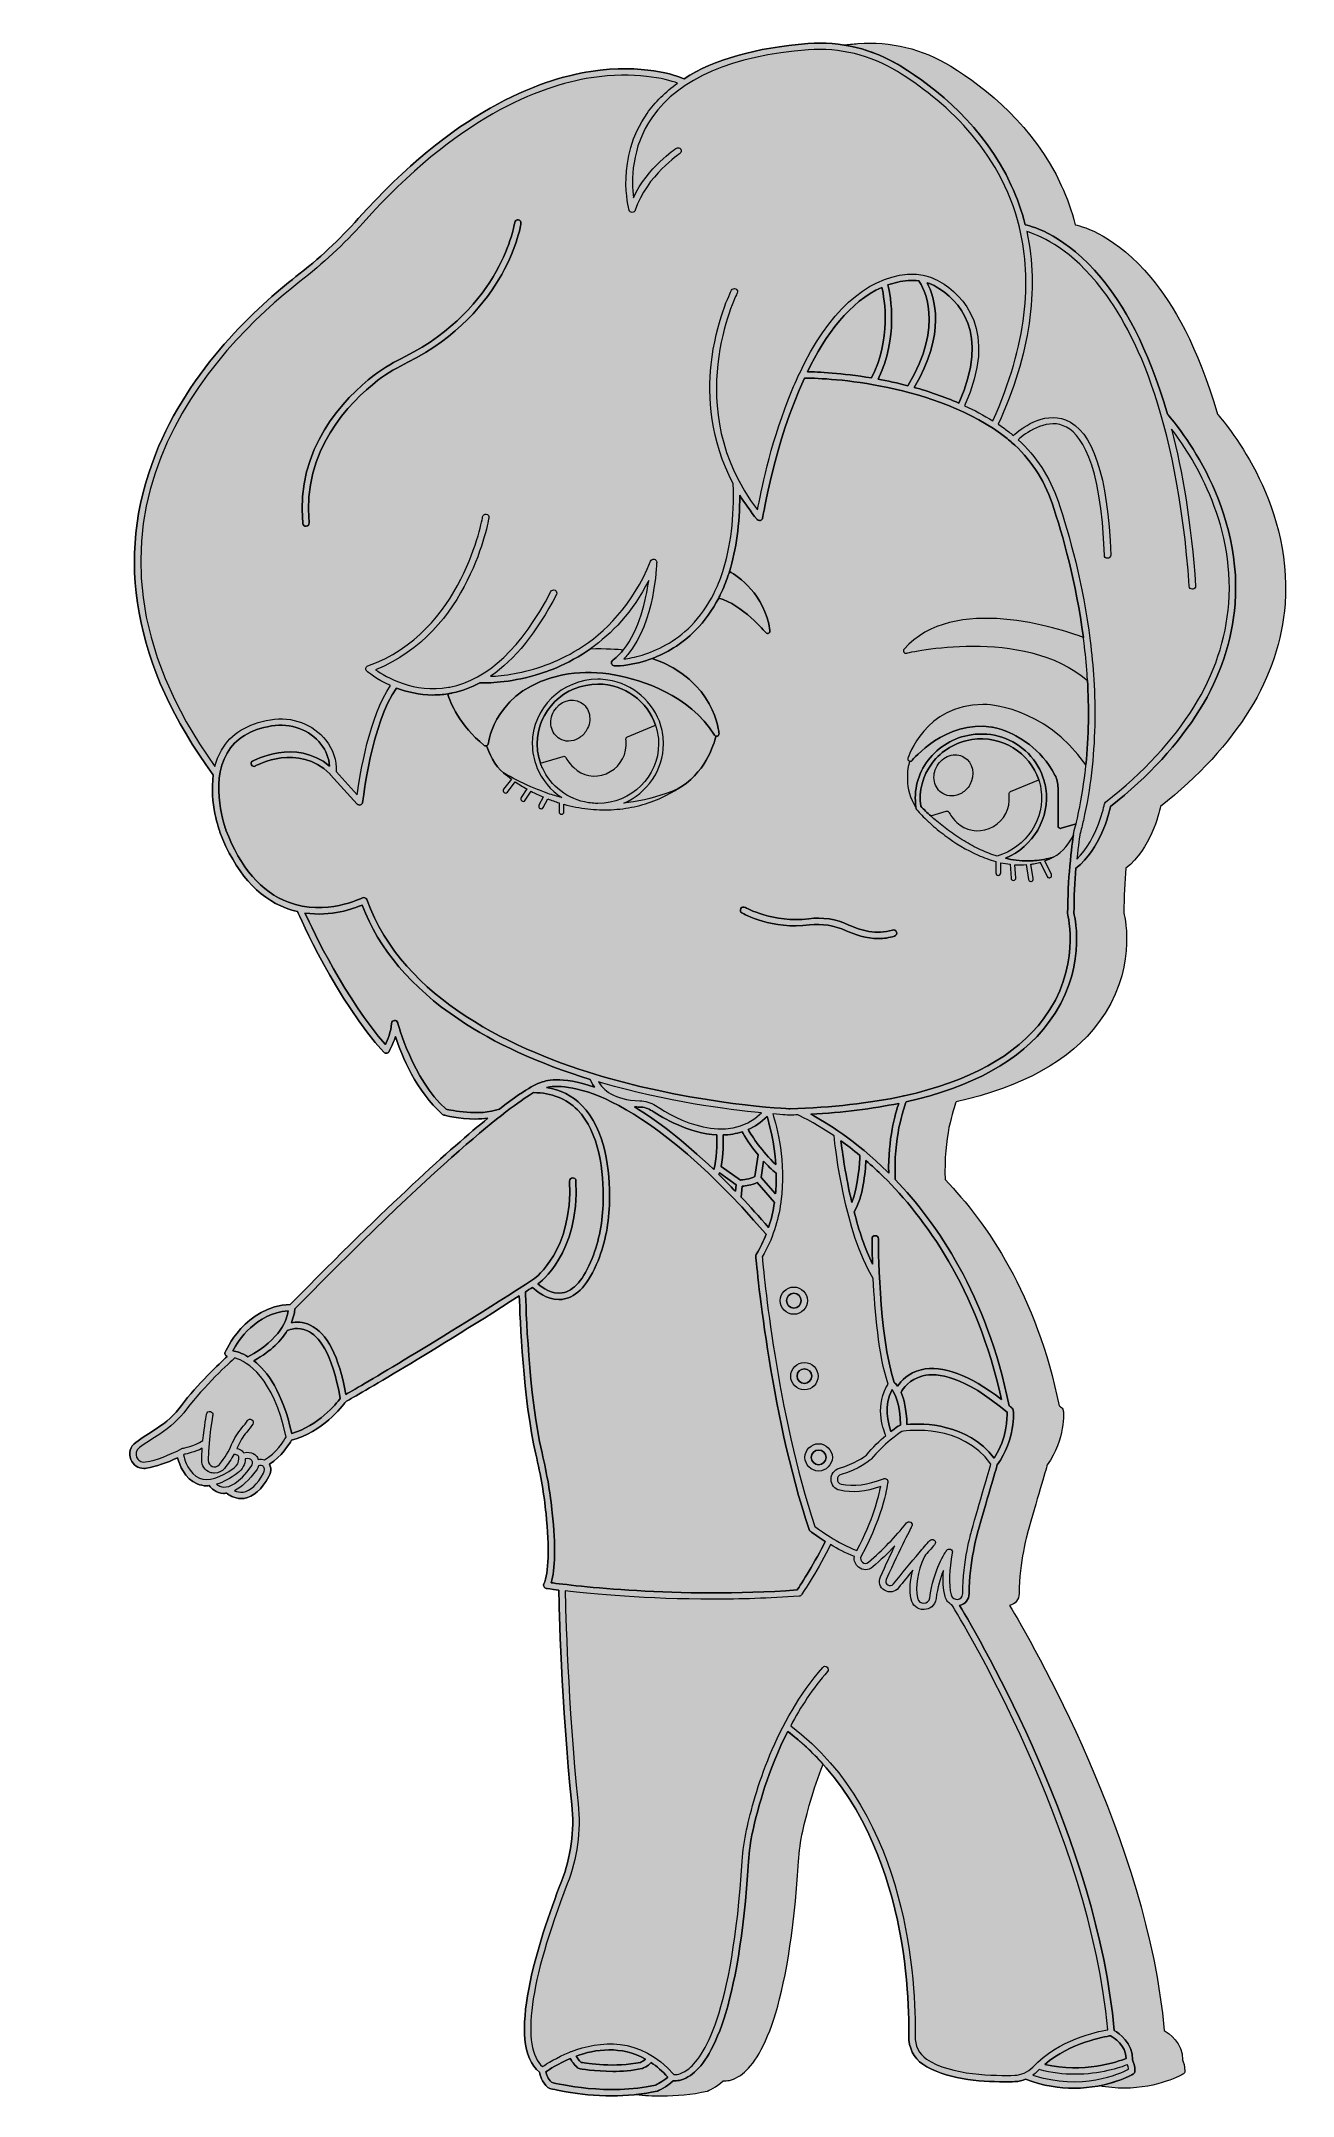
# Model space of a CAD drawing. Extents: x 267 to 781, y -961 to -117.
import ezdxf

# ---------------------------------------------------------------- set-up
doc = ezdxf.new("R2010")
doc.units = 0
doc.header["$MEASUREMENT"] = 0
doc.layers.add('TH_COLORS', color=7, linetype='Continuous')

msp = doc.modelspace()

# ---------------------------------------------------------------- hatches: boundary and pattern name
at = {"layer": 'TH_COLORS', "true_color": 0xffffff}
h = msp.add_hatch(color=7, dxfattribs=at)
h.dxf.hatch_style = 2
edge = h.paths.add_edge_path()
edge.add_spline(control_points=[(729.72, -270.28), (721.74, -242.36), (711.35, -224.87), (702.38, -214.13), (688.07, -196.99), (674.77, -193.14), (671.24, -192.39), (669.85, -186.86), (667.96, -181.48), (665.57, -176.26), (654.44, -152.01), (634.71, -136.22), (620.11, -127.24), (608.59, -120.15), (595.39, -116.95), (581.99, -117.99), (560.52, -119.64), (543.5, -124.48), (531.1, -132.41), (527.91, -131.09), (514.13, -126.13), (492.79, -129.42), (470.83, -132.81), (436.44, -146.05), (397.27, -189.89), (389.6, -198.47), (380.99, -206.49), (371.67, -213.72), (356.11, -225.81), (327.9, -251.39), (313.89, -286.86), (297.03, -329.55), (304.99, -373.79), (337.57, -418.36), (337.6, -418.4), (337.65, -418.44), (337.69, -418.49), (336.04, -429.98), (340.2, -441.42), (340.43, -442.06), (346.69, -458.29), (355.84, -468.78), (367.61, -473.25), (369.17, -473.84), (370.72, -474.3), (372.25, -474.65), (372.93, -476.18), (388.74, -511.73), (407.75, -532.47), (408.02, -532.77), (408.43, -532.92), (408.84, -532.88), (409.25, -532.84), (409.61, -532.61), (409.82, -532.26), (409.91, -532.1), (411.44, -529.53), (412.51, -526.04), (415.13, -533.8), (421.21, -548.64), (431.85, -557.98), (432, -558.11), (432.18, -558.21), (432.37, -558.26), (432.74, -558.35), (438.6, -559.88), (445.43, -559.88), (447.1, -559.88), (448.82, -559.77), (450.53, -559.54), (435.32, -571.88), (410.2, -594.53), (369.31, -636.08), (350.72, -636.68), (342.65, -655.48), (342.56, -655.68), (342.4, -656.08), (342.45, -656.54), (342.69, -656.9), (342.86, -657.16), (343.12, -657.33), (343.41, -657.42), (340.29, -660.28), (331.07, -668.96), (324.64, -677.58), (321.82, -681.36), (318.33, -684.58), (314.27, -687.15), (311.36, -689), (308.53, -690.89), (305.86, -692.78), (303.56, -694.39), (302.73, -697.23), (303.81, -699.82), (304.75, -702.09), (306.83, -703.47), (309.2, -703.47), (309.55, -703.47), (309.9, -703.44), (310.26, -703.38), (314.27, -702.68), (318.56, -701.23), (323.04, -699.08), (323.8, -701.97), (325.93, -707.74), (331.05, -709.83), (332.29, -710.34), (333.62, -710.6), (335.03, -710.6), (335.36, -710.6), (335.7, -710.57), (336.04, -710.54), (336.83, -711.55), (338.77, -713.55), (341.89, -713.7), (342.01, -713.7), (342.13, -713.71), (342.26, -713.71), (342.57, -713.71), (342.89, -713.68), (343.21, -713.64), (344.01, -714.31), (346.18, -715.84), (349.13, -715.84), (349.53, -715.84), (349.95, -715.81), (350.37, -715.75), (354.15, -715.19), (357.58, -712.16), (360.57, -706.73), (361.16, -705.66), (361.4, -704.49), (361.28, -703.35), (361.21, -702.75), (361.04, -702.21), (360.8, -701.74), (365.68, -698.65), (368.86, -693.55), (369.81, -691.89), (382.35, -688.66), (390.79, -677.85), (392.12, -676.05), (394.93, -674.45), (423.66, -658.04), (463.42, -632.55), (463.68, -641.6), (464.99, -675.2), (470.23, -697.66), (472.27, -706.41), (473.63, -714.37), (474.4, -721.99), (475.84, -736.33), (475.53, -746.34), (473.52, -750.95), (473.35, -751.32), (473.37, -751.74), (473.57, -752.1), (473.76, -752.45), (474.11, -752.69), (474.51, -752.76), (474.6, -752.77), (476.41, -753.04), (479.64, -753.45), (479.78, -760.5), (480.68, -799.62), (485, -841.56), (486.1, -852.28), (484.63, -863.23), (480.73, -873.23), (471.17, -897.8), (457.41, -940.37), (471.72, -951.56), (471.93, -952.76), (472.65, -955.57), (475.12, -957.84), (475.27, -957.98), (475.46, -958.08), (475.66, -958.14), (476.31, -958.32), (487.45, -961.3), (501.51, -961.3), (507.37, -961.3), (513.74, -960.78), (520.06, -959.33), (520.13, -959.31), (520.2, -959.29), (520.27, -959.26), (520.42, -959.19), (523.83, -957.75), (526.68, -955.09), (526.87, -955.11), (527.09, -955.12), (527.34, -955.12), (528.74, -955.12), (531.02, -954.75), (533.7, -952.88), (542.42, -946.82), (553.65, -926.65), (557.6, -865.04), (557.87, -860.83), (558.45, -856.62), (559.34, -852.55), (561.47, -842.72), (565.75, -827.19), (573.71, -811.52), (621.36, -847.82), (623.81, -916.39), (623.41, -936.68), (623.32, -941.39), (625.48, -945.73), (629.19, -948.28), (637.97, -954.32), (652.57, -955.51), (662.68, -955.51), (664.26, -955.51), (665.73, -955.48), (667.05, -955.43), (668.57, -955.38), (670.06, -955.05), (671.46, -954.48), (678.68, -957.17), (685.41, -958.14), (691.33, -958.14), (705.59, -958.14), (715.16, -952.57), (715.72, -952.23), (716.12, -952), (716.36, -951.57), (716.36, -951.11), (716.36, -949.23), (715.65, -947.16), (715.41, -946.5), (715.45, -939.49), (709.79, -935.57), (707.82, -934.43), (701.16, -857.07), (652.72, -773.7), (644.32, -759.74), (646.62, -759.24), (648.21, -757.32), (648.22, -754.88), (648.29, -741.83), (651.68, -730.07), (651.72, -729.94), (655.31, -717.23), (659.24, -703.81), (659.77, -701.98), (667.47, -691.57), (666.4, -680.04), (666.35, -679.55), (666.32, -679.21), (666.16, -678.91), (665.9, -678.69), (665.49, -678.34), (665.08, -678.02), (664.68, -677.68), (655.45, -632.1), (634.76, -602.39), (617.87, -584.8), (617.07, -567.63), (621.29, -555.61), (622.38, -552.8), (649.62, -546.75), (669.22, -535.88), (680.89, -520.29), (696.57, -499.34), (691.86, -477.6), (691.3, -475.31), (691.31, -468.64), (691.69, -462.2), (692.14, -456.85), (702.24, -448.81), (705.67, -434.38), (706.27, -431.49), (738, -406.35), (755.24, -378.34), (757.5, -348.22), (760.71, -305.31), (731.75, -272.52), (729.72, -270.28)], knot_values=[0, 0, 0, 0, 1, 1, 1, 2, 2, 2, 3, 3, 3, 4, 4, 4, 5, 5, 5, 6, 6, 6, 7, 7, 7, 8, 8, 8, 9, 9, 9, 10, 10, 10, 11, 11, 11, 12, 12, 12, 13, 13, 13, 14, 14, 14, 15, 15, 15, 16, 16, 16, 17, 17, 17, 18, 18, 18, 19, 19, 19, 20, 20, 20, 21, 21, 21, 22, 22, 22, 23, 23, 23, 24, 24, 24, 25, 25, 25, 26, 26, 26, 27, 27, 27, 28, 28, 28, 29, 29, 29, 30, 30, 30, 31, 31, 31, 32, 32, 32, 33, 33, 33, 34, 34, 34, 35, 35, 35, 36, 36, 36, 37, 37, 37, 38, 38, 38, 39, 39, 39, 40, 40, 40, 41, 41, 41, 42, 42, 42, 43, 43, 43, 44, 44, 44, 45, 45, 45, 46, 46, 46, 47, 47, 47, 48, 48, 48, 49, 49, 49, 50, 50, 50, 51, 51, 51, 52, 52, 52, 53, 53, 53, 54, 54, 54, 55, 55, 55, 56, 56, 56, 57, 57, 57, 58, 58, 58, 59, 59, 59, 60, 60, 60, 61, 61, 61, 62, 62, 62, 63, 63, 63, 64, 64, 64, 65, 65, 65, 66, 66, 66, 67, 67, 67, 68, 68, 68, 69, 69, 69, 70, 70, 70, 71, 71, 71, 72, 72, 72, 73, 73, 73, 74, 74, 74, 75, 75, 75, 76, 76, 76, 77, 77, 77, 78, 78, 78, 79, 79, 79, 80, 80, 80, 81, 81, 81, 82, 82, 82, 83, 83, 83, 84, 84, 84, 85, 85, 85, 86, 86, 86, 87, 87, 87, 88, 88, 88, 89, 89, 89, 90, 90, 90, 91, 91, 91, 92, 92, 92, 93, 93, 93, 93], degree=3, periodic=1)
edge = h.paths.add_edge_path()
edge.add_spline(control_points=[(373.27, -215.78), (382.71, -208.45), (391.43, -200.32), (399.21, -191.62), (437.77, -148.46), (471.49, -135.39), (492.98, -132.03), (510.93, -129.22), (523.56, -132.52), (528.44, -134.2), (523.42, -137.79), (519.24, -141.95), (515.93, -146.67), (502.9, -165.29), (508.33, -185.55), (508.57, -186.41), (508.73, -186.96), (509.22, -187.34), (509.79, -187.36), (510.39, -187.36), (510.88, -187.01), (511.06, -186.47), (515.79, -172.1), (529.28, -163.24), (529.41, -163.15), (530.01, -162.76), (530.19, -161.96), (529.8, -161.35), (529.41, -160.75), (528.6, -160.58), (528, -160.97), (527.47, -161.31), (516.19, -168.7), (510.3, -181.35), (509.45, -174.52), (509.23, -160.76), (518.09, -148.13), (529.21, -132.27), (550.78, -123), (582.19, -120.58), (595.05, -119.59), (607.7, -122.65), (618.75, -129.45), (637.14, -140.76), (660.98, -161.13), (668.9, -193.43), (668.88, -193.7), (668.95, -193.94), (669.07, -194.16), (674.04, -215.17), (672.26, -241.19), (657.98, -273), (654.22, -270.67), (650.33, -268.6), (646.38, -266.77), (660.3, -235.77), (645.93, -221.46), (636.03, -215.67), (633.65, -214.29), (631.07, -213.38), (628.39, -212.96), (627.22, -212.77), (626.03, -212.68), (624.84, -212.68), (624.19, -212.68), (623.54, -212.7), (622.89, -212.76), (605.62, -214.28), (590.4, -228.34), (578.49, -253.61), (578.48, -253.63), (578.47, -253.65), (578.46, -253.67), (576.87, -257.06), (575.33, -260.64), (573.86, -264.42), (566.42, -283.52), (562.59, -302.51), (561.32, -309.57), (529.19, -268), (552.68, -221.01), (552.92, -220.54), (553.25, -219.9), (553, -219.11), (552.36, -218.79), (551.72, -218.46), (550.94, -218.71), (550.61, -219.35), (550.34, -219.86), (544.12, -232.12), (542.24, -249.92), (540.86, -262.87), (541.73, -280.74), (551.31, -298.83), (551.75, -312.74), (550.32, -324.8), (547.03, -334.93), (545.97, -338.18), (544.73, -341.22), (543.29, -344.07), (540.78, -349.07), (537.68, -353.44), (534, -357.19), (527.34, -363.97), (519.84, -367.45), (513.85, -369.23), (510.9, -370.11), (508.31, -370.58), (506.37, -370.83), (506.96, -370.23), (507.52, -369.6), (508.04, -368.95), (519.08, -355.64), (519.84, -332.27), (519.87, -331.15), (519.88, -330.52), (519.45, -329.98), (518.84, -329.85), (518.22, -329.71), (517.6, -330.04), (517.36, -330.63), (509.87, -348.93), (498.54, -360.05), (487.74, -366.79), (483.11, -369.69), (478.59, -371.77), (474.5, -373.28), (465.06, -376.76), (456.59, -377.73), (451.62, -377.97), (461.53, -371.19), (470.59, -359.95), (478.68, -344.36), (479.01, -343.73), (478.77, -342.94), (478.13, -342.61), (477.49, -342.28), (476.71, -342.53), (476.38, -343.17), (464.44, -366.16), (450.48, -379.36), (434.89, -382.38), (434.71, -382.42), (434.53, -382.45), (434.36, -382.48), (420.27, -385), (408.68, -378.28), (404.33, -375.27), (442.89, -360.09), (450.85, -313.33), (450.93, -312.85), (451.04, -312.15), (450.56, -311.48), (449.85, -311.36), (449.14, -311.25), (448.48, -311.73), (448.36, -312.44), (448.29, -312.91), (440.24, -359.96), (401.22, -373.66), (400.78, -373.81), (400.46, -374.19), (400.37, -374.64), (400.28, -375.1), (400.45, -375.56), (400.8, -375.87), (401.1, -376.12), (404.68, -379.15), (410.5, -381.77), (401.85, -394.24), (397.95, -418.36), (396.83, -426.63), (396.83, -426.63), (388.15, -417.12), (388.15, -417.12), (388.35, -412.41), (386.95, -408.09), (383.98, -404.26), (378.79, -397.59), (370.06, -394.35), (361.2, -395.81), (351.74, -397.38), (344.97, -401.57), (341.09, -408.26), (339.85, -410.41), (338.97, -412.68), (338.37, -415), (266.95, -315.22), (338.85, -242.51), (373.27, -215.78)], knot_values=[0, 0, 0, 0, 1, 1, 1, 2, 2, 2, 3, 3, 3, 4, 4, 4, 5, 5, 5, 6, 6, 6, 7, 7, 7, 8, 8, 8, 9, 9, 9, 10, 10, 10, 11, 11, 11, 12, 12, 12, 13, 13, 13, 14, 14, 14, 15, 15, 15, 16, 16, 16, 17, 17, 17, 18, 18, 18, 19, 19, 19, 20, 20, 20, 21, 21, 21, 22, 22, 22, 23, 23, 23, 24, 24, 24, 25, 25, 25, 26, 26, 26, 27, 27, 27, 28, 28, 28, 29, 29, 29, 30, 30, 30, 31, 31, 31, 32, 32, 32, 33, 33, 33, 34, 34, 34, 35, 35, 35, 36, 36, 36, 37, 37, 37, 38, 38, 38, 39, 39, 39, 40, 40, 40, 41, 41, 41, 42, 42, 42, 43, 43, 43, 44, 44, 44, 45, 45, 45, 46, 46, 46, 47, 47, 47, 48, 48, 48, 49, 49, 49, 50, 50, 50, 51, 51, 51, 52, 52, 52, 53, 53, 53, 54, 54, 54, 55, 55, 55, 56, 56, 56, 57, 57, 57, 58, 58, 58, 59, 59, 59, 60, 60, 60, 61, 61, 61, 62, 62, 62, 63, 63, 63, 63], degree=3, periodic=1)
edge = h.paths.add_edge_path()
edge.add_spline(control_points=[(614.84, -217.16), (617.48, -216.23), (620.23, -215.6), (623.12, -215.35), (624.6, -215.22), (626.07, -215.26), (627.51, -215.45), (629.34, -218.07), (638.4, -233.3), (623.04, -258.55), (618.82, -257.45), (614.71, -256.57), (610.8, -255.85), (619.23, -238.91), (615.97, -221.78), (614.84, -217.16)], knot_values=[0, 0, 0, 0, 1, 1, 1, 2, 2, 2, 3, 3, 3, 4, 4, 4, 5, 5, 5, 5], degree=3, periodic=1)
edge = h.paths.add_edge_path()
edge.add_spline(control_points=[(608.12, -255.38), (595.86, -253.31), (585.99, -252.91), (581.81, -252.84), (589.23, -237.6), (599.23, -223.92), (612.39, -218.14), (613.49, -223), (616.31, -239.55), (608.12, -255.38)], knot_values=[0, 0, 0, 0, 1, 1, 1, 2, 2, 2, 3, 3, 3, 3], degree=3, periodic=1)
edge = h.paths.add_edge_path()
edge.add_spline(control_points=[(631.01, -216.26), (632.29, -216.68), (633.53, -217.23), (634.71, -217.92), (643.87, -223.26), (657.09, -236.55), (644.01, -265.71), (637.9, -263.04), (631.69, -260.93), (625.65, -259.25), (638.83, -237.15), (634.07, -222.18), (631.01, -216.26)], knot_values=[0, 0, 0, 0, 1, 1, 1, 2, 2, 2, 3, 3, 3, 4, 4, 4, 4], degree=3, periodic=1)
edge = h.paths.add_edge_path()
edge.add_spline(control_points=[(433.33, -555.82), (419.5, -543.48), (413.55, -520.56), (413.5, -520.33), (413.34, -519.71), (412.75, -519.3), (412.11, -519.35), (411.48, -519.41), (410.98, -519.93), (410.94, -520.57), (410.72, -524.04), (409.34, -527.42), (408.42, -529.33), (392.3, -511.06), (378.69, -482.48), (375.37, -475.25), (386.16, -476.81), (395.44, -473.42), (398.8, -471.95), (405.73, -490.09), (419.09, -505.89), (438.52, -518.92), (453.2, -528.77), (471.38, -537.06), (492.6, -543.62), (492.85, -544.33), (493.35, -545.49), (494.26, -546.81), (480.57, -541.89), (473.43, -544.35), (472.29, -544.82), (471.83, -544.94), (470.72, -545.33), (468.59, -546.53), (468.49, -546.56), (468.42, -546.62), (468.34, -546.67), (465.68, -548.19), (461.53, -550.92), (455.22, -555.81), (446.76, -558.82), (435.29, -556.29), (433.33, -555.82)], knot_values=[0, 0, 0, 0, 1, 1, 1, 2, 2, 2, 3, 3, 3, 4, 4, 4, 5, 5, 5, 6, 6, 6, 7, 7, 7, 8, 8, 8, 9, 9, 9, 10, 10, 10, 11, 11, 11, 12, 12, 12, 13, 13, 13, 14, 14, 14, 14], degree=3, periodic=1)
edge = h.paths.add_edge_path()
edge.add_spline(control_points=[(368.48, -638.71), (368.02, -641.93), (365.51, -650.42), (351.95, -657.56), (349.44, -656.05), (347.23, -655.38), (345.74, -655.1), (347.99, -650.88), (355.19, -639.63), (368.48, -638.71)], knot_values=[0, 0, 0, 0, 1, 1, 1, 2, 2, 2, 3, 3, 3, 3], degree=3, periodic=1)
edge = h.paths.add_edge_path()
edge.add_spline(control_points=[(332.04, -707.43), (327.68, -705.65), (325.94, -700.06), (325.42, -697.88), (325.56, -697.8), (325.7, -697.73), (325.84, -697.66), (326.74, -697.5), (330.04, -696.83), (333.17, -695.19), (333.06, -696.75), (332.98, -698.38), (332.94, -700.05), (332.89, -702.32), (334.24, -704.29), (336.37, -705.07), (336.98, -705.29), (337.61, -705.4), (338.22, -705.4), (339.77, -705.4), (341.25, -704.71), (342.27, -703.44), (343.81, -701.53), (345.1, -699.63), (346.14, -697.76), (346.92, -697.76), (347.51, -697.91), (347.83, -698.2), (348.1, -698.45), (348.24, -698.88), (348.24, -699.49), (348.24, -700.89), (347.5, -702.27), (346.25, -703.2), (340.46, -707.49), (335.68, -708.92), (332.04, -707.43)], knot_values=[0, 0, 0, 0, 1, 1, 1, 2, 2, 2, 3, 3, 3, 4, 4, 4, 5, 5, 5, 6, 6, 6, 7, 7, 7, 8, 8, 8, 9, 9, 9, 10, 10, 10, 11, 11, 11, 12, 12, 12, 12], degree=3, periodic=1)
edge = h.paths.add_edge_path()
edge.add_spline(control_points=[(342.04, -711.1), (340.76, -711.05), (339.78, -710.51), (339.08, -709.95), (341.77, -709.15), (344.68, -707.6), (347.8, -705.29), (349.69, -703.89), (350.82, -701.74), (350.84, -699.54), (352.22, -699.26), (353.15, -699.5), (353.58, -700.26), (353.96, -700.94), (353.85, -701.89), (353.31, -702.63), (348.06, -709.8), (344.29, -711.2), (342.04, -711.1)], knot_values=[0, 0, 0, 0, 1, 1, 1, 2, 2, 2, 3, 3, 3, 4, 4, 4, 5, 5, 5, 6, 6, 6, 6], degree=3, periodic=1)
edge = h.paths.add_edge_path()
edge.add_spline(control_points=[(358.3, -705.47), (355.76, -710.07), (352.9, -712.73), (350.02, -713.17), (348.63, -713.39), (347.4, -713.05), (346.47, -712.63), (349.33, -711.21), (352.32, -708.38), (355.41, -704.16), (355.82, -703.6), (356.1, -702.98), (356.26, -702.34), (357.13, -702.22), (357.82, -702.29), (358.19, -702.56), (358.46, -702.77), (358.63, -703.13), (358.69, -703.65), (358.76, -704.24), (358.62, -704.89), (358.3, -705.47)], knot_values=[0, 0, 0, 0, 1, 1, 1, 2, 2, 2, 3, 3, 3, 4, 4, 4, 5, 5, 5, 6, 6, 6, 7, 7, 7, 7], degree=3, periodic=1)
edge = h.paths.add_edge_path()
edge.add_spline(control_points=[(358.71, -699.96), (357.99, -699.71), (357.14, -699.64), (356.17, -699.75), (356.08, -699.49), (355.98, -699.23), (355.84, -698.98), (355.23, -697.88), (353.69, -696.27), (350.19, -697.02), (350, -696.71), (349.78, -696.46), (349.58, -696.28), (349.01, -695.76), (348.26, -695.45), (347.37, -695.29), (347.46, -695.09), (347.56, -694.88), (347.64, -694.68), (348.56, -692.43), (349.84, -690.35), (351.43, -688.5), (352.46, -687.3), (353.3, -686.2), (353.92, -685.23), (354.31, -684.62), (354.13, -683.82), (353.52, -683.43), (352.92, -683.05), (352.12, -683.22), (351.73, -683.83), (351.17, -684.69), (350.41, -685.7), (349.46, -686.8), (347.69, -688.87), (346.27, -691.18), (345.23, -693.69), (344.16, -696.31), (342.48, -699.03), (340.25, -701.8), (339.37, -702.89), (338.13, -702.94), (337.27, -702.63), (336.41, -702.32), (335.51, -701.49), (335.54, -700.11), (335.75, -690.43), (337.49, -681.7), (337.51, -681.61), (337.65, -680.91), (337.2, -680.22), (336.49, -680.08), (335.79, -679.93), (335.1, -680.39), (334.96, -681.1), (334.91, -681.36), (334.02, -685.85), (333.43, -692.01), (329.96, -694.36), (325.26, -695.12), (325.21, -695.13), (325.07, -695.15), (324.92, -695.2), (324.79, -695.27), (319.48, -698.15), (314.44, -700.01), (309.82, -700.81), (307.9, -701.15), (306.67, -699.95), (306.21, -698.83), (305.75, -697.71), (305.77, -696.02), (307.35, -694.9), (309.99, -693.04), (312.79, -691.18), (315.67, -689.35), (319.99, -686.61), (323.71, -683.17), (326.72, -679.13), (333.7, -669.78), (344.6, -659.79), (346.55, -658.03), (351.65, -659.63), (362.45, -665.93), (367.57, -690.56), (366.73, -692.03), (363.49, -697.26), (358.71, -699.96)], knot_values=[0, 0, 0, 0, 1, 1, 1, 2, 2, 2, 3, 3, 3, 4, 4, 4, 5, 5, 5, 6, 6, 6, 7, 7, 7, 8, 8, 8, 9, 9, 9, 10, 10, 10, 11, 11, 11, 12, 12, 12, 13, 13, 13, 14, 14, 14, 15, 15, 15, 16, 16, 16, 17, 17, 17, 18, 18, 18, 19, 19, 19, 20, 20, 20, 21, 21, 21, 22, 22, 22, 23, 23, 23, 24, 24, 24, 25, 25, 25, 26, 26, 26, 27, 27, 27, 28, 28, 28, 29, 29, 29, 29], degree=3, periodic=1)
edge = h.paths.add_edge_path()
edge.add_spline(control_points=[(369.92, -689.14), (366.22, -672.1), (359.88, -663.51), (354.36, -659.21), (361.62, -655.16), (365.75, -650.69), (368.09, -646.85), (369.1, -646.37), (372.47, -645.06), (376.37, -646.91), (380.73, -648.97), (386.59, -655.48), (389.86, -674.72), (388.26, -676.81), (380.64, -686.04), (369.92, -689.14)], knot_values=[0, 0, 0, 0, 1, 1, 1, 2, 2, 2, 3, 3, 3, 4, 4, 4, 5, 5, 5, 5], degree=3, periodic=1)
edge = h.paths.add_edge_path()
edge.add_spline(control_points=[(392.19, -673.02), (389.37, -657.39), (384.41, -647.8), (377.43, -644.53), (374.47, -643.15), (371.75, -643.2), (369.76, -643.6), (370.87, -640.94), (371.12, -638.87), (371.17, -637.9), (436.44, -571.56), (461.1, -553.78), (469.29, -549.05), (476.68, -549.11), (482.74, -551.48), (487.3, -556.11), (496.39, -565.35), (498.08, -581.61), (497.89, -593.61), (497.76, -602.01), (496.23, -609.93), (493.35, -617.15), (489.91, -625.78), (485.78, -630.56), (481.07, -631.36), (476.76, -632.09), (472.9, -629.23), (471.1, -627.6), (471.1, -627.6), (471.1, -627.6), (471.1, -627.59), (471.79, -627.11), (488.14, -615.31), (486.71, -585.29), (486.68, -584.57), (486.07, -584.03), (485.35, -584.05), (484.63, -584.09), (484.08, -584.7), (484.11, -585.41), (485.47, -613.92), (469.76, -625.35), (469.65, -625.44), (429.73, -651.3), (399.33, -668.92), (392.19, -673.02)], knot_values=[0, 0, 0, 0, 1, 1, 1, 2, 2, 2, 3, 3, 3, 4, 4, 4, 5, 5, 5, 6, 6, 6, 7, 7, 7, 8, 8, 8, 9, 9, 9, 10, 10, 10, 11, 11, 11, 12, 12, 12, 13, 13, 13, 14, 14, 14, 15, 15, 15, 15], degree=3, periodic=1)
edge = h.paths.add_edge_path()
edge.add_spline(control_points=[(476.48, -750.41), (478.18, -744.93), (478.35, -735.3), (476.98, -721.73), (476.21, -714), (474.82, -705.93), (472.76, -697.07), (467.2, -673.2), (466.11, -636.47), (465.97, -630.9), (466.92, -630.29), (467.88, -629.67), (468.84, -629.05), (470.49, -630.67), (474.58, -634.08), (479.65, -634.08), (480.25, -634.08), (480.86, -634.03), (481.49, -633.93), (487.16, -632.98), (491.97, -627.66), (495.77, -618.12), (498.76, -610.59), (500.35, -602.36), (500.49, -593.65), (500.69, -581.15), (498.88, -564.17), (489.15, -554.28), (485.23, -550.3), (480.34, -547.83), (474.57, -546.88), (480.91, -545.57), (509.97, -544.15), (564.76, -607.1), (564.79, -607.13), (564.84, -607.15), (564.87, -607.18), (563.78, -609.99), (562.43, -612.78), (560.77, -615.5), (560.63, -615.74), (560.56, -616.01), (560.59, -616.29), (560.64, -616.92), (566.08, -679.95), (582.53, -728.59), (582.62, -728.83), (582.77, -729.05), (582.97, -729.2), (583.16, -729.35), (585.54, -731.19), (589.07, -733.42), (585.28, -741.54), (579.09, -751.08), (577.56, -753.4), (528.03, -756.96), (485.11, -751.6), (476.48, -750.41)], knot_values=[0, 0, 0, 0, 1, 1, 1, 2, 2, 2, 3, 3, 3, 4, 4, 4, 5, 5, 5, 6, 6, 6, 7, 7, 7, 8, 8, 8, 9, 9, 9, 10, 10, 10, 11, 11, 11, 12, 12, 12, 13, 13, 13, 14, 14, 14, 15, 15, 15, 16, 16, 16, 17, 17, 17, 18, 18, 18, 19, 19, 19, 19], degree=3, periodic=1)
edge = h.paths.add_edge_path()
edge.add_spline(control_points=[(608.81, -625.48), (609.47, -638.7), (611.06, -656.96), (614.92, -668.8), (609.51, -677.06), (612.73, -686.91), (613.96, -689.98), (611.54, -692), (608.66, -694.7), (606.02, -697.95), (605.33, -698.49), (601.03, -701.71), (594.95, -703.4), (592.83, -703.99), (591.44, -705.85), (591.5, -708.04), (591.55, -710.19), (593, -711.96), (595.1, -712.43), (600.12, -713.57), (605.76, -713.05), (611.9, -710.89), (611.14, -714.96), (608.79, -724.59), (602.12, -737.24), (594.15, -734.16), (586.48, -728.59), (584.87, -727.38), (569.32, -681.17), (563.71, -622.04), (563.21, -616.49), (567.54, -609.25), (569.82, -601.59), (570.86, -594.24), (570.92, -594.07), (570.94, -593.89), (570.93, -593.71), (573.09, -577.5), (569.2, -562.9), (567.6, -557.82), (571.97, -558.18), (574.51, -558.3), (574.63, -558.3), (575.68, -558.27), (576.72, -558.22), (577.76, -558.18), (577.77, -558.18), (577.78, -558.19), (577.79, -558.2), (577.89, -558.24), (583.91, -560.81), (592.72, -566.83), (593.26, -572.02), (597.17, -606.3), (608.81, -625.48)], knot_values=[0, 0, 0, 0, 1, 1, 1, 2, 2, 2, 3, 3, 3, 4, 4, 4, 5, 5, 5, 6, 6, 6, 7, 7, 7, 8, 8, 8, 9, 9, 9, 10, 10, 10, 11, 11, 11, 12, 12, 12, 13, 13, 13, 14, 14, 14, 15, 15, 15, 16, 16, 16, 17, 17, 17, 18, 18, 18, 18], degree=3, periodic=1)
edge = h.paths.add_edge_path()
edge.add_spline(control_points=[(595.57, -568.83), (598, -570.58), (600.59, -572.57), (603.3, -574.81), (603.25, -577.34), (602.85, -587.2), (600.04, -594.16), (597.51, -583.39), (596.14, -573.52), (595.57, -568.83)], knot_values=[0, 0, 0, 0, 1, 1, 1, 2, 2, 2, 3, 3, 3, 3], degree=3, periodic=1)
edge = h.paths.add_edge_path()
edge.add_spline(control_points=[(616.58, -671.06), (617.82, -672.69), (619.89, -676.76), (620.07, -685.69), (619.97, -685.71), (619.89, -685.72), (619.88, -685.72), (619.72, -685.75), (619.56, -685.81), (619.42, -685.9), (619.3, -685.98), (618, -686.81), (616.1, -688.26), (614.96, -685.07), (612.96, -677.5), (616.58, -671.06)], knot_values=[0, 0, 0, 0, 1, 1, 1, 2, 2, 2, 3, 3, 3, 4, 4, 4, 5, 5, 5, 5], degree=3, periodic=1)
edge = h.paths.add_edge_path()
edge.add_spline(control_points=[(546.32, -579.34), (547.25, -574.76), (547.27, -568.98), (547.23, -566.43), (549.8, -566.36), (552.39, -565.97), (554.92, -565.15), (555.92, -566.84), (558.24, -570.58), (561.54, -574.59), (561.54, -574.59), (560.22, -583.52), (560.22, -583.52), (558.06, -584.6), (555.3, -584.89), (554.26, -584.97), (554.26, -584.97), (546.32, -579.34), (546.32, -579.34)], knot_values=[0, 0, 0, 0, 1, 1, 1, 2, 2, 2, 3, 3, 3, 4, 4, 4, 5, 5, 5, 6, 6, 6, 6], degree=3, periodic=1)
edge = h.paths.add_edge_path()
edge.add_spline(control_points=[(552.5, -586.91), (552.5, -586.91), (552.2, -589.54), (552.2, -589.54), (549.87, -587.13), (547.59, -584.84), (545.36, -582.67), (545.45, -582.46), (545.53, -582.25), (545.61, -582.03), (545.61, -582.03), (552.5, -586.91), (552.5, -586.91)], knot_values=[0, 0, 0, 0, 1, 1, 1, 2, 2, 2, 3, 3, 3, 4, 4, 4, 4], degree=3, periodic=1)
edge = h.paths.add_edge_path()
edge.add_spline(control_points=[(555.05, -587.51), (556.46, -587.37), (558.93, -586.99), (561.1, -585.97), (561.1, -585.97), (568.26, -594.17), (568.26, -594.17), (567.77, -597.55), (566.99, -600.99), (565.86, -604.41), (561.96, -599.95), (558.19, -595.82), (554.54, -591.98), (554.54, -591.98), (555.05, -587.51), (555.05, -587.51)], knot_values=[0, 0, 0, 0, 1, 1, 1, 2, 2, 2, 3, 3, 3, 4, 4, 4, 5, 5, 5, 5], degree=3, periodic=1)
edge = h.paths.add_edge_path()
edge.add_spline(control_points=[(562.79, -583.94), (562.79, -583.94), (563.78, -577.19), (563.78, -577.19), (565.36, -578.92), (567.09, -580.62), (568.97, -582.18), (569.03, -584.91), (568.94, -587.76), (568.67, -590.69), (568.67, -590.69), (562.79, -583.94), (562.79, -583.94)], knot_values=[0, 0, 0, 0, 1, 1, 1, 2, 2, 2, 3, 3, 3, 4, 4, 4, 4], degree=3, periodic=1)
edge = h.paths.add_edge_path()
edge.add_spline(control_points=[(568.81, -578.58), (563.2, -573.36), (559.01, -566.88), (557.4, -564.21), (560.11, -563.01), (562.74, -561.27), (565.2, -558.84), (566.25, -562.21), (568.21, -569.52), (568.81, -578.58)], knot_values=[0, 0, 0, 0, 1, 1, 1, 2, 2, 2, 3, 3, 3, 3], degree=3, periodic=1)
edge = h.paths.add_edge_path()
edge.add_spline(control_points=[(519.38, -554.38), (517.44, -553.09), (515.2, -552.4), (512.91, -552.37), (502.18, -552.22), (497.71, -547.57), (495.95, -544.63), (496.53, -544.8), (497.1, -544.98), (497.68, -545.15), (523.97, -552.75), (548.9, -556.04), (562.93, -557.4), (548.49, -571.04), (527.84, -559.98), (519.38, -554.38)], knot_values=[0, 0, 0, 0, 1, 1, 1, 2, 2, 2, 3, 3, 3, 4, 4, 4, 5, 5, 5, 5], degree=3, periodic=1)
edge = h.paths.add_edge_path()
edge.add_spline(control_points=[(543.31, -580.69), (530.7, -568.64), (519.86, -560.42), (510.71, -554.87), (511.41, -554.92), (512.12, -554.95), (512.88, -554.96), (514.66, -554.99), (516.42, -555.54), (517.95, -556.55), (522.34, -559.46), (533.16, -565.79), (544.63, -566.4), (544.69, -569.96), (544.53, -576.69), (543.31, -580.69)], knot_values=[0, 0, 0, 0, 1, 1, 1, 2, 2, 2, 3, 3, 3, 4, 4, 4, 5, 5, 5, 5], degree=3, periodic=1)
edge = h.paths.add_edge_path()
edge.add_spline(control_points=[(519.36, -956.82), (499.91, -961.27), (479.4, -956.41), (476.65, -955.71), (475.13, -954.2), (474.56, -952.41), (474.35, -951.46), (475.76, -950.45), (479.38, -948.03), (484.3, -945.94), (484.91, -946.94), (485.99, -948.51), (487.38, -949.74), (487.55, -949.89), (487.77, -950), (488, -950.04), (488.37, -950.11), (494.4, -951.22), (501.81, -951.22), (505.64, -951.22), (509.84, -950.93), (513.81, -950.03), (513.87, -950.02), (513.92, -950.01), (513.97, -949.99), (514.24, -949.89), (516.26, -949.13), (517.59, -947.62), (519.92, -949.19), (522.21, -951.16), (524.42, -953.62), (522.27, -955.47), (519.86, -956.59), (519.36, -956.82)], knot_values=[0, 0, 0, 0, 1, 1, 1, 2, 2, 2, 3, 3, 3, 4, 4, 4, 5, 5, 5, 6, 6, 6, 7, 7, 7, 8, 8, 8, 9, 9, 9, 10, 10, 10, 11, 11, 11, 11], degree=3, periodic=1)
edge = h.paths.add_edge_path()
edge.add_spline(control_points=[(486.76, -944.97), (494.7, -942.08), (505.21, -940.56), (515.32, -946.22), (514.59, -946.86), (513.62, -947.34), (513.16, -947.52), (503.06, -949.75), (491.05, -947.92), (488.83, -947.55), (487.97, -946.72), (487.25, -945.73), (486.76, -944.97)], knot_values=[0, 0, 0, 0, 1, 1, 1, 2, 2, 2, 3, 3, 3, 4, 4, 4, 4], degree=3, periodic=1)
edge = h.paths.add_edge_path()
edge.add_spline(control_points=[(713.71, -950.36), (710.29, -952.12), (694.41, -959.3), (674.47, -952.78), (675.1, -952.32), (675.7, -951.8), (676.25, -951.22), (676.49, -950.97), (676.74, -950.72), (677, -950.47), (682.11, -951.89), (687.08, -952.43), (691.63, -952.43), (701.99, -952.43), (710.21, -949.7), (713.32, -948.49), (713.48, -949.04), (713.64, -949.7), (713.71, -950.36)], knot_values=[0, 0, 0, 0, 1, 1, 1, 2, 2, 2, 3, 3, 3, 4, 4, 4, 5, 5, 5, 6, 6, 6, 6], degree=3, periodic=1)
edge = h.paths.add_edge_path()
edge.add_spline(control_points=[(712.81, -945.9), (709.38, -947.24), (695.08, -952.19), (679.28, -948.38), (689.94, -939.38), (703.89, -936.95), (706.35, -936.58), (707.69, -937.32), (712.52, -940.39), (712.81, -945.9)], knot_values=[0, 0, 0, 0, 1, 1, 1, 2, 2, 2, 3, 3, 3, 3], degree=3, periodic=1)
edge = h.paths.add_edge_path()
edge.add_spline(control_points=[(705.19, -934.13), (700.67, -934.87), (685.11, -938.16), (674.37, -949.43), (673.35, -950.49), (672.18, -951.32), (670.91, -951.9), (670.9, -951.91), (670.89, -951.91), (670.88, -951.92), (669.64, -952.47), (668.32, -952.79), (666.96, -952.83), (659.34, -953.08), (640.56, -952.94), (630.66, -946.14), (627.67, -944.09), (625.93, -940.57), (626.01, -936.73), (626.41, -916.08), (623.9, -846.15), (574.92, -809.18), (579, -801.5), (583.98, -793.86), (590.04, -786.91), (590.51, -786.37), (590.45, -785.55), (589.91, -785.08), (589.37, -784.61), (588.55, -784.66), (588.08, -785.2), (568.64, -807.5), (560.13, -836.62), (556.79, -852), (555.88, -856.2), (555.28, -860.53), (555, -864.88), (550.94, -928.23), (539.1, -945.79), (532.41, -950.61), (529.7, -952.56), (527.67, -952.58), (526.92, -952.51), (513.03, -936.54), (496.14, -938.74), (484.82, -943.08), (484.65, -943.09), (484.48, -943.13), (484.31, -943.21), (484.25, -943.24), (484.21, -943.3), (484.15, -943.34), (478.7, -945.51), (474.64, -948.11), (472.97, -949.26), (463.89, -941.45), (467.56, -914.23), (483.15, -874.17), (487.2, -863.79), (488.73, -852.42), (487.59, -841.3), (483.35, -800.12), (482.4, -761.66), (482.25, -753.76), (493.42, -755.07), (515.74, -757.2), (543.01, -757.2), (554.12, -757.2), (566.06, -756.85), (578.39, -755.94), (578.79, -755.92), (579.15, -755.7), (579.37, -755.37), (579.69, -754.9), (586.89, -744.16), (591.3, -734.78), (594.2, -736.49), (597.6, -738.27), (601.11, -739.64), (600.76, -741.45), (601.57, -743.08), (602.76, -744.04), (604.53, -745.47), (606.88, -745.43), (608.61, -743.95), (611.82, -741.21), (614.88, -738.31), (617.74, -735.29), (616.05, -738.76), (614.01, -743.07), (611.77, -747.98), (610.83, -750.06), (611.53, -752.35), (613.48, -753.55), (615.43, -754.74), (617.79, -754.33), (619.21, -752.54), (621.2, -750.04), (623.17, -747.62), (625.1, -745.27), (623.94, -749.62), (623.73, -753.5), (624.41, -757.17), (624.89, -759.71), (626.99, -761.45), (629.55, -761.45), (629.61, -761.45), (629.67, -761.45), (629.74, -761.45), (631.92, -761.37), (634.29, -759.96), (634.65, -756.95), (635.19, -752.41), (636.43, -748.44), (637.68, -745.36), (637.37, -749.44), (637.59, -753.01), (638.33, -756.04), (638.72, -757.64), (639.75, -758.85), (641.1, -759.46), (645.06, -765.88), (698.03, -853.3), (705.19, -934.13)], knot_values=[0, 0, 0, 0, 1, 1, 1, 2, 2, 2, 3, 3, 3, 4, 4, 4, 5, 5, 5, 6, 6, 6, 7, 7, 7, 8, 8, 8, 9, 9, 9, 10, 10, 10, 11, 11, 11, 12, 12, 12, 13, 13, 13, 14, 14, 14, 15, 15, 15, 16, 16, 16, 17, 17, 17, 18, 18, 18, 19, 19, 19, 20, 20, 20, 21, 21, 21, 22, 22, 22, 23, 23, 23, 24, 24, 24, 25, 25, 25, 26, 26, 26, 27, 27, 27, 28, 28, 28, 29, 29, 29, 30, 30, 30, 31, 31, 31, 32, 32, 32, 33, 33, 33, 34, 34, 34, 35, 35, 35, 36, 36, 36, 37, 37, 37, 38, 38, 38, 39, 39, 39, 40, 40, 40, 41, 41, 41, 41], degree=3, periodic=1)
edge = h.paths.add_edge_path()
edge.add_spline(control_points=[(649.22, -729.22), (649.08, -729.71), (645.7, -741.43), (645.62, -754.86), (645.62, -756.45), (644.47, -757.15), (643.49, -757.27), (642.51, -757.39), (641.23, -756.97), (640.85, -755.42), (639.77, -750.98), (639.93, -745.17), (641.33, -738.14), (641.45, -737.53), (641.13, -736.93), (640.57, -736.69), (640, -736.44), (639.34, -736.64), (638.99, -737.14), (638.76, -737.47), (633.43, -745.28), (632.07, -756.64), (631.88, -758.21), (630.7, -758.81), (629.65, -758.85), (628.62, -758.87), (627.28, -758.34), (626.97, -756.7), (626.05, -751.79), (626.96, -746.36), (629.83, -739.64), (631.25, -737.98), (632.66, -736.36), (634.03, -734.8), (634.51, -734.26), (634.46, -733.44), (633.92, -732.97), (633.38, -732.49), (632.56, -732.54), (632.08, -733.08), (630.66, -734.7), (629.2, -736.37), (627.73, -738.1), (627.73, -738.1), (627.72, -738.1), (627.72, -738.1), (624.31, -742.11), (620.78, -746.4), (617.17, -750.92), (616.45, -751.83), (615.49, -751.73), (614.84, -751.33), (614.18, -750.93), (613.66, -750.12), (614.14, -749.05), (620.03, -736.1), (624.63, -727.34), (624.68, -727.25), (624.99, -726.66), (624.8, -725.92), (624.24, -725.56), (623.68, -725.19), (622.93, -725.31), (622.51, -725.84), (617.94, -731.61), (612.7, -737.04), (606.92, -741.98), (606, -742.77), (605.01, -742.52), (604.39, -742.02), (603.76, -741.51), (603.29, -740.57), (603.88, -739.48), (613.55, -721.54), (614.78, -709.51), (614.82, -709), (614.87, -708.55), (614.67, -708.11), (614.31, -707.84), (613.94, -707.57), (613.46, -707.51), (613.04, -707.68), (606.58, -710.3), (600.74, -711.04), (595.68, -709.9), (594.54, -709.64), (594.12, -708.74), (594.1, -707.98), (594.08, -707.19), (594.48, -706.23), (595.65, -705.9), (602.81, -703.91), (607.57, -700.05), (607.77, -699.89), (607.83, -699.83), (607.9, -699.77), (607.95, -699.7), (613.07, -693.35), (619.37, -689.05), (620.6, -688.24), (623.14, -687.84), (645.01, -684.99), (657.16, -701.65), (656.32, -704.53), (652.61, -717.21), (649.22, -729.22)], knot_values=[0, 0, 0, 0, 1, 1, 1, 2, 2, 2, 3, 3, 3, 4, 4, 4, 5, 5, 5, 6, 6, 6, 7, 7, 7, 8, 8, 8, 9, 9, 9, 10, 10, 10, 11, 11, 11, 12, 12, 12, 13, 13, 13, 14, 14, 14, 15, 15, 15, 16, 16, 16, 17, 17, 17, 18, 18, 18, 19, 19, 19, 20, 20, 20, 21, 21, 21, 22, 22, 22, 23, 23, 23, 24, 24, 24, 25, 25, 25, 26, 26, 26, 27, 27, 27, 28, 28, 28, 29, 29, 29, 30, 30, 30, 31, 31, 31, 32, 32, 32, 33, 33, 33, 34, 34, 34, 35, 35, 35, 35], degree=3, periodic=1)
edge = h.paths.add_edge_path()
edge.add_spline(control_points=[(658.55, -699.19), (647.39, -684.9), (629.51, -684.82), (622.67, -685.39), (622.52, -679), (621.45, -674.87), (620.27, -672.23), (621.02, -670.81), (623.58, -666.78), (629.21, -665.43), (635.21, -663.99), (646.05, -665.42), (663.8, -680.32), (663.89, -682.47), (663.89, -691.12), (658.55, -699.19)], knot_values=[0, 0, 0, 0, 1, 1, 1, 2, 2, 2, 3, 3, 3, 4, 4, 4, 5, 5, 5, 5], degree=3, periodic=1)
edge = h.paths.add_edge_path()
edge.add_spline(control_points=[(661.48, -675.12), (648.3, -664.91), (637.23, -660.8), (628.54, -662.92), (623.28, -664.2), (620.28, -667.47), (618.8, -669.65), (618.27, -668.93), (617.79, -668.47), (617.46, -668.2), (611.02, -648.73), (610.95, -609.51), (610.95, -609.12), (610.95, -608.4), (610.37, -607.82), (609.65, -607.82), (608.93, -607.82), (608.35, -608.4), (608.35, -609.12), (608.35, -609.62), (608.36, -613.66), (608.56, -619.57), (605.41, -613.15), (602.93, -605.54), (601.01, -598.09), (601.03, -598.07), (601.05, -598.05), (601.06, -598.02), (604.68, -591.76), (605.6, -581.77), (605.83, -576.95), (608.18, -578.99), (610.6, -581.21), (613.05, -583.62), (629.76, -600.09), (651.51, -629.22), (661.48, -675.12)], knot_values=[0, 0, 0, 0, 1, 1, 1, 2, 2, 2, 3, 3, 3, 4, 4, 4, 5, 5, 5, 6, 6, 6, 7, 7, 7, 8, 8, 8, 9, 9, 9, 10, 10, 10, 11, 11, 11, 12, 12, 12, 12], degree=3, periodic=1)
edge = h.paths.add_edge_path()
edge.add_spline(control_points=[(615.18, -582.08), (615.05, -581.94), (614.91, -581.81), (614.78, -581.68), (601.42, -568.54), (589.34, -561.21), (583.15, -557.92), (596.38, -557.18), (608.46, -555.69), (619.36, -553.45), (617.83, -557.81), (614.93, -567.99), (615.18, -582.08)], knot_values=[0, 0, 0, 0, 1, 1, 1, 2, 2, 2, 3, 3, 3, 4, 4, 4, 4], degree=3, periodic=1)
edge = h.paths.add_edge_path()
edge.add_spline(control_points=[(691.1, -443.07), (690.85, -444.73), (690.18, -449.54), (689.61, -455.99), (689.61, -456.01), (689.61, -456.02), (689.61, -456.03), (689.12, -461.61), (688.7, -468.41), (688.7, -475.47), (688.7, -475.58), (688.71, -475.69), (688.74, -475.8), (688.8, -476.02), (694.27, -498.12), (678.77, -518.78), (667.42, -533.91), (648.22, -544.47), (621.5, -550.35), (621.3, -550.35), (621.1, -550.39), (620.92, -550.48), (607.39, -553.41), (591.96, -555.16), (574.64, -555.7), (574.28, -555.69), (537.85, -554.07), (498.36, -542.63), (462.08, -532.13), (415.69, -510.96), (400.75, -469.73), (400.62, -469.38), (400.35, -469.1), (400, -468.97), (399.65, -468.83), (399.26, -468.85), (398.93, -469.02), (398.78, -469.1), (383.91, -476.64), (368.54, -470.81), (357.48, -466.62), (348.84, -456.63), (342.87, -441.14), (342.8, -440.95), (335.99, -422.23), (343.35, -409.56), (346.82, -403.57), (352.97, -399.81), (361.62, -398.38), (369.54, -397.06), (377.32, -399.93), (381.93, -405.86), (384.04, -408.58), (385.23, -411.59), (385.5, -414.83), (371.46, -403.23), (353.98, -412.72), (353.79, -412.82), (353.24, -413.13), (353.04, -413.83), (353.35, -414.38), (353.66, -414.94), (354.36, -415.14), (354.91, -414.83), (355.63, -414.43), (372.55, -405.29), (385.59, -418), (385.65, -418.17), (385.74, -418.33), (385.86, -418.46), (385.86, -418.46), (396.8, -430.46), (396.8, -430.46), (397.15, -430.84), (397.68, -430.98), (398.17, -430.82), (398.65, -430.67), (399, -430.24), (399.06, -429.73), (399.09, -429.4), (402.78, -396.88), (412.97, -382.79), (417.17, -384.4), (422.26, -385.65), (427.96, -385.65), (429.91, -385.65), (431.92, -385.51), (433.99, -385.17), (434.44, -385.11), (434.89, -385.03), (435.35, -384.94), (435.56, -384.9), (435.78, -384.86), (435.99, -384.8), (439.86, -384), (443.62, -382.6), (447.27, -380.63), (447.62, -380.64), (448.16, -380.66), (448.91, -380.66), (453.01, -380.66), (462.75, -380.16), (474.19, -376.16), (474.55, -376.03), (474.92, -375.9), (475.29, -375.76), (479.65, -374.16), (484.49, -371.92), (489.43, -368.81), (490.51, -368.13), (491.6, -367.4), (492.69, -366.63), (501.3, -360.53), (509.93, -351.62), (516.57, -338.6), (515.49, -346.51), (512.83, -358.9), (506.23, -367.06), (505.71, -367.71), (505.17, -368.33), (504.59, -368.92), (503.73, -369.81), (502.8, -370.63), (501.81, -371.37), (501.37, -371.7), (501.18, -372.28), (501.35, -372.81), (501.5, -373.27), (501.89, -373.61), (502.36, -373.69), (502.42, -373.7), (502.49, -373.71), (502.56, -373.71), (502.96, -373.72), (508.03, -373.77), (514.87, -371.7), (515.89, -371.38), (516.95, -371.03), (518.05, -370.61), (523.62, -368.51), (529.97, -364.97), (535.81, -359.05), (539.56, -355.24), (542.74, -350.82), (545.33, -345.8), (545.64, -345.2), (545.94, -344.6), (546.23, -343.98), (547.31, -341.72), (548.28, -339.34), (549.13, -336.85), (549.35, -336.21), (549.56, -335.55), (549.77, -334.89), (552.59, -325.85), (554, -315.37), (553.99, -303.52), (556.04, -306.85), (558.39, -310.18), (561.12, -313.48), (561.37, -313.78), (561.74, -313.95), (562.12, -313.95), (562.23, -313.95), (562.35, -313.93), (562.46, -313.9), (562.96, -313.76), (563.33, -313.35), (563.4, -312.84), (563.48, -312.31), (568.21, -282.1), (580.58, -255.42), (587.25, -255.45), (630.46, -256.49), (661.09, -278.18), (662.63, -279.27), (664.1, -280.44), (665.51, -281.67), (665.52, -281.67), (665.52, -281.68), (665.52, -281.68), (665.53, -281.69), (665.53, -281.69), (665.54, -281.7), (673.19, -288.35), (678.94, -296.94), (682.28, -306.85), (686.77, -320.12), (692.23, -339.52), (695.17, -361.98), (695.26, -362.72), (695.36, -363.47), (695.45, -364.23), (695.45, -364.23), (695.45, -364.23), (695.45, -364.24), (695.95, -368.37), (696.37, -372.61), (696.68, -376.92), (696.74, -377.82), (696.8, -378.72), (696.85, -379.63), (697.52, -390.82), (697.43, -402.51), (696.23, -414.39), (696.12, -415.41), (696.01, -416.44), (695.89, -417.46), (695.16, -423.7), (694.11, -429.98), (692.69, -436.26), (692.52, -437.02), (692.34, -437.77), (692.16, -438.52), (691.86, -439.79), (691.54, -441.05), (691.21, -442.31), (691.2, -442.36), (691.19, -442.4), (691.19, -442.44), (691.19, -442.46), (691.15, -442.67), (691.1, -443.06), (691.1, -443.06), (691.1, -443.07), (691.1, -443.07)], knot_values=[0, 0, 0, 0, 1, 1, 1, 2, 2, 2, 3, 3, 3, 4, 4, 4, 5, 5, 5, 6, 6, 6, 7, 7, 7, 8, 8, 8, 9, 9, 9, 10, 10, 10, 11, 11, 11, 12, 12, 12, 13, 13, 13, 14, 14, 14, 15, 15, 15, 16, 16, 16, 17, 17, 17, 18, 18, 18, 19, 19, 19, 20, 20, 20, 21, 21, 21, 22, 22, 22, 23, 23, 23, 24, 24, 24, 25, 25, 25, 26, 26, 26, 27, 27, 27, 28, 28, 28, 29, 29, 29, 30, 30, 30, 31, 31, 31, 32, 32, 32, 33, 33, 33, 34, 34, 34, 35, 35, 35, 36, 36, 36, 37, 37, 37, 38, 38, 38, 39, 39, 39, 40, 40, 40, 41, 41, 41, 42, 42, 42, 43, 43, 43, 44, 44, 44, 45, 45, 45, 46, 46, 46, 47, 47, 47, 48, 48, 48, 49, 49, 49, 50, 50, 50, 51, 51, 51, 52, 52, 52, 53, 53, 53, 54, 54, 54, 55, 55, 55, 56, 56, 56, 57, 57, 57, 58, 58, 58, 59, 59, 59, 60, 60, 60, 61, 61, 61, 62, 62, 62, 63, 63, 63, 64, 64, 64, 65, 65, 65, 66, 66, 66, 67, 67, 67, 68, 68, 68, 69, 69, 69, 70, 70, 70, 71, 71, 71, 72, 72, 72, 73, 73, 73, 74, 74, 74, 75, 75, 75, 75], degree=3, periodic=1)
edge = h.paths.add_edge_path()
edge.add_spline(control_points=[(754.9, -348.03), (752.69, -377.51), (735.66, -405), (704.28, -429.74), (704.03, -429.94), (703.87, -430.22), (703.81, -430.53), (703.78, -430.68), (701.17, -444.57), (692.5, -453.07), (693.07, -447.33), (693.66, -443.45), (693.75, -442.91), (694.26, -440.99), (694.73, -439.08), (695.16, -437.16), (696.65, -430.63), (697.74, -424.11), (698.49, -417.63), (700.02, -404.53), (700.18, -391.62), (699.44, -379.33), (699.11, -373.89), (698.61, -368.58), (697.97, -363.42), (695.07, -340), (689.39, -319.76), (684.75, -306.01), (681.42, -296.16), (675.81, -287.54), (668.38, -280.73), (671.19, -278.28), (679.37, -272.04), (686.93, -274.99), (693.87, -277.7), (702.43, -289.13), (703.79, -328.22), (703.81, -328.92), (704.39, -329.48), (705.09, -329.48), (705.1, -329.48), (705.12, -329.48), (705.13, -329.48), (705.85, -329.45), (706.41, -328.85), (706.39, -328.13), (705.26, -295.6), (699.02, -276.91), (687.87, -272.57), (678.63, -268.97), (669.29, -276.39), (666.4, -279), (665.17, -277.97), (663.9, -276.99), (662.59, -276.06), (661.8, -275.5), (661, -274.96), (660.19, -274.42), (673.2, -245.6), (677.12, -219.06), (671.91, -195.25), (676.4, -196.52), (688.17, -201.07), (700.58, -216.03), (715.18, -233.63), (733.64, -269.6), (738.7, -340.97), (738.75, -341.66), (739.32, -342.18), (740, -342.18), (740.03, -342.18), (740.06, -342.18), (740.09, -342.18), (740.81, -342.13), (741.35, -341.51), (741.3, -340.79), (739.47, -315.01), (735.89, -293.81), (731.37, -276.36), (739.35, -286.68), (757.45, -314.11), (754.9, -348.03)], knot_values=[0, 0, 0, 0, 1, 1, 1, 2, 2, 2, 3, 3, 3, 4, 4, 4, 5, 5, 5, 6, 6, 6, 7, 7, 7, 8, 8, 8, 9, 9, 9, 10, 10, 10, 11, 11, 11, 12, 12, 12, 13, 13, 13, 14, 14, 14, 15, 15, 15, 16, 16, 16, 17, 17, 17, 18, 18, 18, 19, 19, 19, 20, 20, 20, 21, 21, 21, 22, 22, 22, 23, 23, 23, 24, 24, 24, 25, 25, 25, 26, 26, 26, 27, 27, 27, 27], degree=3, periodic=1)
edge = h.paths.add_edge_path()
edge.add_spline(control_points=[(586.41, -693.29), (583.32, -693.29), (580.79, -695.81), (580.79, -698.91), (580.79, -702), (583.32, -704.52), (586.41, -704.52), (589.51, -704.52), (592.03, -702), (592.03, -698.91), (592.03, -695.81), (589.51, -693.29), (586.41, -693.29)], knot_values=[0, 0, 0, 0, 1, 1, 1, 2, 2, 2, 3, 3, 3, 4, 4, 4, 4], degree=3, periodic=1)
edge = h.paths.add_edge_path()
edge.add_spline(control_points=[(586.41, -701.92), (584.75, -701.92), (583.39, -700.57), (583.39, -698.91), (583.39, -697.24), (584.75, -695.89), (586.41, -695.89), (588.08, -695.89), (589.43, -697.24), (589.43, -698.91), (589.43, -700.57), (588.08, -701.92), (586.41, -701.92)], knot_values=[0, 0, 0, 0, 1, 1, 1, 2, 2, 2, 3, 3, 3, 4, 4, 4, 4], degree=3, periodic=1)
edge = h.paths.add_edge_path()
edge.add_spline(control_points=[(586.16, -665.53), (586.16, -662.43), (583.64, -659.91), (580.54, -659.91), (577.44, -659.91), (574.92, -662.43), (574.92, -665.53), (574.92, -668.63), (577.44, -671.15), (580.54, -671.15), (583.64, -671.15), (586.16, -668.63), (586.16, -665.53)], knot_values=[0, 0, 0, 0, 1, 1, 1, 2, 2, 2, 3, 3, 3, 4, 4, 4, 4], degree=3, periodic=1)
edge = h.paths.add_edge_path()
edge.add_spline(control_points=[(580.54, -668.55), (578.87, -668.55), (577.52, -667.19), (577.52, -665.53), (577.52, -663.87), (578.87, -662.51), (580.54, -662.51), (582.2, -662.51), (583.56, -663.87), (583.56, -665.53), (583.56, -667.19), (582.2, -668.55), (580.54, -668.55)], knot_values=[0, 0, 0, 0, 1, 1, 1, 2, 2, 2, 3, 3, 3, 4, 4, 4, 4], degree=3, periodic=1)
edge = h.paths.add_edge_path()
edge.add_spline(control_points=[(581.84, -634.52), (581.84, -631.43), (579.32, -628.91), (576.22, -628.91), (573.12, -628.91), (570.6, -631.43), (570.6, -634.52), (570.6, -637.62), (573.12, -640.14), (576.22, -640.14), (579.32, -640.14), (581.84, -637.62), (581.84, -634.52)], knot_values=[0, 0, 0, 0, 1, 1, 1, 2, 2, 2, 3, 3, 3, 4, 4, 4, 4], degree=3, periodic=1)
edge = h.paths.add_edge_path()
edge.add_spline(control_points=[(573.2, -634.52), (573.2, -632.86), (574.56, -631.51), (576.22, -631.51), (577.88, -631.51), (579.24, -632.86), (579.24, -634.52), (579.24, -636.19), (577.88, -637.54), (576.22, -637.54), (574.56, -637.54), (573.2, -636.19), (573.2, -634.52)], knot_values=[0, 0, 0, 0, 1, 1, 1, 2, 2, 2, 3, 3, 3, 4, 4, 4, 4], degree=3, periodic=1)
edge = h.paths.add_edge_path()
edge.add_spline(control_points=[(374.47, -315.13), (371.42, -284.25), (391.51, -263.73), (403.76, -254.25), (407.88, -251.06), (412.49, -248.64), (416.48, -246.62), (456.12, -226.58), (461.49, -191.87), (461.54, -191.52), (461.64, -190.81), (462.3, -190.32), (463.01, -190.42), (463.72, -190.52), (464.21, -191.18), (464.11, -191.89), (464.06, -192.25), (458.55, -228.26), (417.65, -248.94), (413.77, -250.9), (409.29, -253.25), (405.35, -256.31), (393.52, -265.46), (374.13, -285.24), (377.06, -314.87), (377.13, -315.59), (376.61, -316.22), (375.89, -316.29), (375.85, -316.3), (375.81, -316.3), (375.76, -316.3), (375.1, -316.3), (374.54, -315.8), (374.47, -315.13)], knot_values=[0, 0, 0, 0, 1, 1, 1, 2, 2, 2, 3, 3, 3, 4, 4, 4, 5, 5, 5, 6, 6, 6, 7, 7, 7, 8, 8, 8, 9, 9, 9, 10, 10, 10, 11, 11, 11, 11], degree=3, periodic=1)
h = msp.add_hatch(color=7, dxfattribs=at)
h.dxf.hatch_style = 2
edge = h.paths.add_edge_path()
edge.add_spline(control_points=[(757.5, -348.22), (755.24, -378.34), (738, -406.35), (706.27, -431.49), (705.67, -434.38), (702.24, -448.81), (692.14, -456.85), (691.69, -462.2), (691.31, -468.64), (691.3, -475.31), (691.86, -477.6), (696.57, -499.34), (680.89, -520.29), (669.22, -535.88), (649.62, -546.75), (622.38, -552.8), (621.29, -555.61), (617.07, -567.63), (617.87, -584.8), (634.76, -602.39), (655.45, -632.1), (664.68, -677.68), (665.08, -678.02), (665.49, -678.34), (665.9, -678.69), (666.16, -678.91), (666.32, -679.21), (666.35, -679.55), (666.4, -680.04), (667.47, -691.57), (659.77, -701.98), (659.24, -703.81), (655.31, -717.23), (651.72, -729.94), (651.68, -730.07), (648.29, -741.83), (648.22, -754.88), (648.21, -757.32), (646.62, -759.24), (644.32, -759.74), (652.72, -773.7), (701.16, -857.07), (707.82, -934.43), (709.79, -935.57), (715.45, -939.49), (715.41, -946.5), (715.65, -947.16), (716.36, -949.23), (716.36, -951.11), (716.36, -951.57), (716.12, -952), (715.72, -952.23), (715.16, -952.57), (705.59, -958.14), (691.33, -958.14), (685.41, -958.14), (678.68, -957.17), (671.46, -954.48), (670.06, -955.05), (668.57, -955.38), (667.05, -955.43), (665.73, -955.48), (664.26, -955.51), (662.68, -955.51), (652.57, -955.51), (637.97, -954.32), (629.19, -948.28), (625.48, -945.73), (623.32, -941.39), (623.41, -936.68), (623.81, -916.39), (621.36, -847.82), (573.71, -811.52), (565.75, -827.19), (561.47, -842.72), (559.34, -852.55), (558.45, -856.62), (557.87, -860.83), (557.6, -865.04), (553.65, -926.65), (542.42, -946.82), (533.7, -952.88), (531.02, -954.75), (528.74, -955.12), (527.34, -955.12), (527.09, -955.12), (526.87, -955.11), (526.68, -955.09), (523.83, -957.75), (520.42, -959.19), (520.27, -959.26), (520.2, -959.29), (520.13, -959.31), (520.06, -959.33), (513.74, -960.78), (507.37, -961.3), (501.51, -961.3), (487.45, -961.3), (476.31, -958.32), (475.66, -958.14), (475.46, -958.08), (475.27, -957.98), (475.12, -957.84), (472.65, -955.57), (471.93, -952.76), (471.72, -951.56), (457.41, -940.37), (471.17, -897.8), (480.73, -873.23), (484.63, -863.23), (486.1, -852.28), (485, -841.56), (480.68, -799.62), (479.78, -760.5), (479.64, -753.45), (476.41, -753.04), (474.6, -752.77), (474.51, -752.76), (474.11, -752.69), (473.76, -752.45), (473.57, -752.1), (473.37, -751.74), (473.35, -751.32), (473.52, -750.95), (475.53, -746.34), (475.84, -736.33), (474.4, -721.99), (473.63, -714.37), (472.27, -706.41), (470.23, -697.66), (464.99, -675.2), (463.68, -641.6), (463.42, -632.55), (423.66, -658.04), (394.93, -674.45), (392.12, -676.05), (390.79, -677.85), (382.35, -688.66), (369.81, -691.89), (368.86, -693.55), (365.68, -698.65), (360.8, -701.74), (361.04, -702.21), (361.21, -702.75), (361.28, -703.35), (361.4, -704.49), (361.16, -705.66), (360.57, -706.73), (357.58, -712.16), (354.15, -715.19), (350.37, -715.75), (349.95, -715.81), (349.53, -715.84), (349.13, -715.84), (346.18, -715.84), (344.01, -714.31), (343.21, -713.64), (342.89, -713.68), (342.57, -713.71), (342.26, -713.71), (342.13, -713.71), (342.01, -713.7), (341.89, -713.7), (338.77, -713.55), (336.83, -711.55), (336.04, -710.54), (335.7, -710.57), (335.36, -710.6), (335.03, -710.6), (333.62, -710.6), (332.29, -710.34), (331.05, -709.83), (325.93, -707.74), (323.8, -701.97), (323.04, -699.08), (318.56, -701.23), (314.27, -702.68), (310.26, -703.38), (309.9, -703.44), (309.55, -703.47), (309.2, -703.47), (306.83, -703.47), (304.75, -702.09), (303.81, -699.82), (302.73, -697.23), (303.56, -694.39), (305.86, -692.78), (308.53, -690.89), (311.36, -689), (314.27, -687.15), (318.33, -684.58), (321.82, -681.36), (324.64, -677.58), (331.07, -668.96), (340.29, -660.28), (343.41, -657.42), (343.12, -657.33), (342.86, -657.16), (342.69, -656.9), (342.45, -656.54), (342.4, -656.08), (342.56, -655.68), (342.65, -655.48), (350.72, -636.68), (369.31, -636.08), (410.2, -594.53), (435.32, -571.88), (450.53, -559.54), (448.82, -559.77), (447.1, -559.88), (445.43, -559.88), (438.6, -559.88), (432.74, -558.35), (432.37, -558.26), (432.18, -558.21), (432, -558.11), (431.85, -557.98), (421.21, -548.64), (415.13, -533.8), (412.51, -526.04), (411.44, -529.53), (409.91, -532.1), (409.82, -532.26), (409.61, -532.61), (409.25, -532.84), (408.84, -532.88), (408.43, -532.92), (408.02, -532.77), (407.75, -532.47), (388.74, -511.73), (372.93, -476.18), (372.25, -474.65), (370.72, -474.3), (369.17, -473.84), (367.61, -473.25), (355.84, -468.78), (346.69, -458.29), (340.43, -442.06), (340.2, -441.42), (336.04, -429.98), (337.69, -418.49), (337.65, -418.44), (337.6, -418.4), (337.57, -418.36), (304.99, -373.79), (297.03, -329.55), (313.89, -286.86), (327.9, -251.39), (356.11, -225.81), (371.67, -213.72), (380.99, -206.49), (389.6, -198.47), (397.27, -189.89), (436.44, -146.05), (470.83, -132.81), (492.79, -129.42), (514.13, -126.13), (527.91, -131.09), (531.1, -132.41), (543.5, -124.48), (560.52, -119.64), (581.99, -117.99), (595.39, -116.95), (608.59, -120.15), (620.11, -127.24), (634.71, -136.22), (654.44, -152.01), (665.57, -176.26), (667.96, -181.48), (669.85, -186.86), (671.24, -192.39), (674.77, -193.14), (688.07, -196.99), (702.38, -214.13), (711.35, -224.87), (721.74, -242.36), (729.72, -270.28), (731.75, -272.52), (760.71, -305.31), (757.5, -348.22)], knot_values=[0, 0, 0, 0, 1, 1, 1, 2, 2, 2, 3, 3, 3, 4, 4, 4, 5, 5, 5, 6, 6, 6, 7, 7, 7, 8, 8, 8, 9, 9, 9, 10, 10, 10, 11, 11, 11, 12, 12, 12, 13, 13, 13, 14, 14, 14, 15, 15, 15, 16, 16, 16, 17, 17, 17, 18, 18, 18, 19, 19, 19, 20, 20, 20, 21, 21, 21, 22, 22, 22, 23, 23, 23, 24, 24, 24, 25, 25, 25, 26, 26, 26, 27, 27, 27, 28, 28, 28, 29, 29, 29, 30, 30, 30, 31, 31, 31, 32, 32, 32, 33, 33, 33, 34, 34, 34, 35, 35, 35, 36, 36, 36, 37, 37, 37, 38, 38, 38, 39, 39, 39, 40, 40, 40, 41, 41, 41, 42, 42, 42, 43, 43, 43, 44, 44, 44, 45, 45, 45, 46, 46, 46, 47, 47, 47, 48, 48, 48, 49, 49, 49, 50, 50, 50, 51, 51, 51, 52, 52, 52, 53, 53, 53, 54, 54, 54, 55, 55, 55, 56, 56, 56, 57, 57, 57, 58, 58, 58, 59, 59, 59, 60, 60, 60, 61, 61, 61, 62, 62, 62, 63, 63, 63, 64, 64, 64, 65, 65, 65, 66, 66, 66, 67, 67, 67, 68, 68, 68, 69, 69, 69, 70, 70, 70, 71, 71, 71, 72, 72, 72, 73, 73, 73, 74, 74, 74, 75, 75, 75, 76, 76, 76, 77, 77, 77, 78, 78, 78, 79, 79, 79, 80, 80, 80, 81, 81, 81, 82, 82, 82, 83, 83, 83, 84, 84, 84, 85, 85, 85, 86, 86, 86, 87, 87, 87, 88, 88, 88, 89, 89, 89, 90, 90, 90, 91, 91, 91, 92, 92, 92, 93, 93, 93, 93], degree=3, periodic=1)
at = {"layer": 'TH_COLORS', "true_color": 0x50a588}
h = msp.add_hatch(color=125, dxfattribs=at)
h.dxf.hatch_style = 2
edge = h.paths.add_edge_path()
edge.add_spline(control_points=[(588.22, -824.99), (584, -835.72), (581.4, -845.57), (579.88, -852.55), (578.99, -856.62), (578.41, -860.83), (578.14, -865.04), (574.19, -926.65), (562.96, -946.82), (554.24, -952.88), (551.56, -954.75), (549.28, -955.12), (547.88, -955.12), (547.63, -955.12), (547.41, -955.11), (547.22, -955.09), (544.37, -957.75), (540.96, -959.19), (540.81, -959.26), (540.74, -959.29), (540.67, -959.31), (540.6, -959.33), (534.28, -960.78), (527.91, -961.3), (522.05, -961.3), (518.26, -961.3), (514.68, -961.08), (511.46, -960.76), (514.3, -960.45), (517.19, -959.99), (520.06, -959.33), (520.13, -959.31), (520.2, -959.29), (520.27, -959.26), (520.42, -959.19), (523.83, -957.75), (526.68, -955.09), (526.87, -955.11), (527.09, -955.12), (527.34, -955.12), (528.74, -955.12), (531.02, -954.75), (533.7, -952.88), (542.42, -946.82), (553.65, -926.65), (557.6, -865.04), (557.87, -860.83), (558.45, -856.62), (559.34, -852.55), (561.47, -842.72), (565.75, -827.19), (573.71, -811.52), (579.11, -815.63), (583.92, -820.16), (588.22, -824.99)], knot_values=[0, 0, 0, 0, 1, 1, 1, 2, 2, 2, 3, 3, 3, 4, 4, 4, 5, 5, 5, 6, 6, 6, 7, 7, 7, 8, 8, 8, 9, 9, 9, 10, 10, 10, 11, 11, 11, 12, 12, 12, 13, 13, 13, 14, 14, 14, 15, 15, 15, 16, 16, 16, 17, 17, 17, 18, 18, 18, 18], degree=3, periodic=1)
edge = h.paths.add_edge_path()
edge.add_spline(control_points=[(750.26, -270.28), (742.28, -242.36), (731.89, -224.87), (722.92, -214.13), (708.61, -196.99), (695.31, -193.14), (691.78, -192.39), (690.39, -186.86), (688.5, -181.48), (686.11, -176.26), (674.98, -152.01), (655.25, -136.22), (640.65, -127.24), (629.13, -120.15), (615.93, -116.95), (602.53, -117.99), (600.51, -118.15), (598.55, -118.34), (596.61, -118.55), (604.86, -119.83), (612.82, -122.76), (620.11, -127.24), (634.71, -136.22), (654.44, -152.01), (665.57, -176.26), (667.96, -181.48), (669.85, -186.86), (671.24, -192.39), (674.77, -193.14), (688.07, -196.99), (702.38, -214.13), (711.35, -224.87), (721.74, -242.36), (729.72, -270.28), (731.75, -272.52), (760.71, -305.31), (757.5, -348.22), (755.24, -378.34), (738, -406.35), (706.27, -431.49), (705.67, -434.38), (702.24, -448.81), (692.14, -456.85), (691.69, -462.2), (691.31, -468.64), (691.3, -475.31), (691.86, -477.6), (696.57, -499.34), (680.89, -520.29), (669.22, -535.88), (649.62, -546.75), (622.38, -552.8), (621.29, -555.61), (617.07, -567.63), (617.87, -584.8), (634.76, -602.39), (655.45, -632.1), (664.68, -677.68), (665.08, -678.02), (665.49, -678.34), (665.9, -678.69), (666.16, -678.91), (666.32, -679.21), (666.35, -679.55), (666.4, -680.04), (667.47, -691.57), (659.77, -701.98), (659.24, -703.81), (655.31, -717.23), (651.72, -729.94), (651.68, -730.07), (648.29, -741.83), (648.22, -754.88), (648.21, -757.32), (646.62, -759.24), (644.32, -759.74), (652.72, -773.7), (701.16, -857.07), (707.82, -934.43), (709.79, -935.57), (715.45, -939.49), (715.41, -946.5), (715.65, -947.16), (716.36, -949.23), (716.36, -951.11), (716.36, -951.57), (716.12, -952), (715.72, -952.23), (715.31, -952.48), (710.03, -955.54), (701.61, -957.16), (705.23, -957.84), (708.67, -958.14), (711.87, -958.14), (726.13, -958.14), (735.7, -952.57), (736.26, -952.23), (736.66, -952), (736.9, -951.57), (736.9, -951.11), (736.9, -949.23), (736.19, -947.16), (735.95, -946.5), (735.99, -939.49), (730.33, -935.57), (728.36, -934.43), (721.7, -857.07), (673.26, -773.7), (664.86, -759.74), (667.16, -759.24), (668.75, -757.32), (668.76, -754.88), (668.83, -741.83), (672.22, -730.07), (672.26, -729.94), (675.85, -717.23), (679.78, -703.81), (680.31, -701.98), (688.01, -691.57), (686.94, -680.04), (686.89, -679.55), (686.86, -679.21), (686.7, -678.91), (686.44, -678.69), (686.03, -678.34), (685.62, -678.02), (685.22, -677.68), (675.99, -632.1), (655.3, -602.39), (638.41, -584.8), (637.61, -567.63), (641.83, -555.61), (642.92, -552.8), (670.16, -546.75), (689.76, -535.88), (701.43, -520.29), (717.11, -499.34), (712.4, -477.6), (711.84, -475.31), (711.85, -468.64), (712.23, -462.2), (712.68, -456.85), (722.78, -448.81), (726.21, -434.38), (726.81, -431.49), (758.54, -406.35), (775.78, -378.34), (778.04, -348.22), (781.25, -305.31), (752.29, -272.52), (750.26, -270.28)], knot_values=[0, 0, 0, 0, 1, 1, 1, 2, 2, 2, 3, 3, 3, 4, 4, 4, 5, 5, 5, 6, 6, 6, 7, 7, 7, 8, 8, 8, 9, 9, 9, 10, 10, 10, 11, 11, 11, 12, 12, 12, 13, 13, 13, 14, 14, 14, 15, 15, 15, 16, 16, 16, 17, 17, 17, 18, 18, 18, 19, 19, 19, 20, 20, 20, 21, 21, 21, 22, 22, 22, 23, 23, 23, 24, 24, 24, 25, 25, 25, 26, 26, 26, 27, 27, 27, 28, 28, 28, 29, 29, 29, 30, 30, 30, 31, 31, 31, 32, 32, 32, 33, 33, 33, 34, 34, 34, 35, 35, 35, 36, 36, 36, 37, 37, 37, 38, 38, 38, 39, 39, 39, 40, 40, 40, 41, 41, 41, 42, 42, 42, 43, 43, 43, 44, 44, 44, 45, 45, 45, 46, 46, 46, 47, 47, 47, 48, 48, 48, 49, 49, 49, 50, 50, 50, 50], degree=3, periodic=1)
at = {"layer": 'TH_COLORS', "true_color": 0xeed284}
h = msp.add_hatch(color=41, dxfattribs=at)
h.dxf.hatch_style = 2
edge = h.paths.add_edge_path()
edge.add_spline(control_points=[(754.9, -348.03), (752.69, -377.51), (735.66, -405), (704.28, -429.74), (704.03, -429.94), (703.87, -430.22), (703.81, -430.53), (703.78, -430.68), (701.17, -444.57), (692.5, -453.07), (693.07, -447.33), (693.66, -443.45), (693.75, -442.91), (694.26, -440.99), (694.73, -439.08), (695.16, -437.16), (696.65, -430.63), (697.74, -424.11), (698.49, -417.63), (700.02, -404.53), (700.18, -391.62), (699.44, -379.33), (699.11, -373.89), (698.61, -368.58), (697.97, -363.42), (695.07, -340), (689.39, -319.76), (684.75, -306.01), (681.42, -296.16), (675.81, -287.54), (668.38, -280.73), (671.19, -278.28), (679.37, -272.04), (686.93, -274.99), (693.87, -277.7), (702.43, -289.13), (703.79, -328.22), (703.81, -328.92), (704.39, -329.48), (705.09, -329.48), (705.1, -329.48), (705.12, -329.48), (705.13, -329.48), (705.85, -329.45), (706.41, -328.85), (706.39, -328.13), (705.26, -295.6), (699.02, -276.91), (687.87, -272.57), (678.63, -268.97), (669.29, -276.39), (666.4, -279), (665.17, -277.97), (663.9, -276.99), (662.59, -276.06), (661.8, -275.5), (661, -274.96), (660.19, -274.42), (673.2, -245.6), (677.12, -219.06), (671.91, -195.25), (676.4, -196.52), (688.17, -201.07), (700.58, -216.03), (715.18, -233.63), (733.64, -269.6), (738.7, -340.97), (738.75, -341.66), (739.32, -342.18), (740, -342.18), (740.03, -342.18), (740.06, -342.18), (740.09, -342.18), (740.81, -342.13), (741.35, -341.51), (741.3, -340.79), (739.47, -315.01), (735.89, -293.81), (731.37, -276.36), (739.35, -286.68), (757.45, -314.11), (754.9, -348.03)], knot_values=[0, 0, 0, 0, 1, 1, 1, 2, 2, 2, 3, 3, 3, 4, 4, 4, 5, 5, 5, 6, 6, 6, 7, 7, 7, 8, 8, 8, 9, 9, 9, 10, 10, 10, 11, 11, 11, 12, 12, 12, 13, 13, 13, 14, 14, 14, 15, 15, 15, 16, 16, 16, 17, 17, 17, 18, 18, 18, 19, 19, 19, 20, 20, 20, 21, 21, 21, 22, 22, 22, 23, 23, 23, 24, 24, 24, 25, 25, 25, 26, 26, 26, 27, 27, 27, 27], degree=3, periodic=1)
edge = h.paths.add_edge_path()
edge.add_spline(control_points=[(677.39, -422.51), (677.24, -421.85), (677.06, -421.2), (676.84, -420.57), (676.84, -420.57), (665.27, -425.35), (665.27, -425.35), (664.87, -425.51), (664.62, -425.92), (664.65, -426.35), (664.72, -427.23), (664.74, -428.12), (664.7, -428.97), (664.47, -434.14), (661.32, -438.56), (656.49, -440.5), (651.78, -442.39), (646.8, -441.46), (643.17, -438), (640.87, -435.81), (640, -433.95), (639.99, -433.94), (639.78, -433.48), (639.26, -433.25), (638.79, -433.4), (638.79, -433.4), (632.46, -435.34), (632.46, -435.34), (633.04, -435.87), (633.63, -436.38), (634.23, -436.89), (636.04, -438.44), (637.9, -439.92), (639.8, -441.34), (641.86, -442.86), (643.99, -444.29), (646.18, -445.61), (648.36, -446.94), (650.61, -448.18), (652.93, -449.23), (655.16, -450.26), (657.43, -451.16), (659.77, -451.87), (671.75, -448.34), (679.62, -436.36), (677.76, -424.37), (677.66, -423.74), (677.54, -423.12), (677.39, -422.51)], knot_values=[0, 0, 0, 0, 1, 1, 1, 2, 2, 2, 3, 3, 3, 4, 4, 4, 5, 5, 5, 6, 6, 6, 7, 7, 7, 8, 8, 8, 9, 9, 9, 10, 10, 10, 11, 11, 11, 12, 12, 12, 13, 13, 13, 14, 14, 14, 15, 15, 15, 16, 16, 16, 16], degree=3, periodic=1)
edge = h.paths.add_edge_path()
edge.add_spline(control_points=[(552.92, -220.54), (553.25, -219.9), (553, -219.11), (552.36, -218.79), (551.72, -218.46), (550.94, -218.71), (550.61, -219.35), (550.34, -219.86), (544.12, -232.12), (542.24, -249.92), (540.86, -262.87), (541.73, -280.74), (551.31, -298.83), (551.75, -312.74), (550.32, -324.8), (547.03, -334.93), (545.97, -338.18), (544.73, -341.22), (543.29, -344.07), (540.78, -349.07), (537.68, -353.44), (534, -357.19), (527.34, -363.97), (519.84, -367.45), (513.85, -369.23), (510.9, -370.11), (508.31, -370.58), (506.37, -370.83), (506.96, -370.23), (507.52, -369.6), (508.04, -368.95), (519.08, -355.64), (519.84, -332.27), (519.87, -331.15), (519.88, -330.52), (519.45, -329.98), (518.84, -329.85), (518.22, -329.71), (517.6, -330.04), (517.36, -330.63), (509.87, -348.93), (498.54, -360.05), (487.74, -366.79), (483.11, -369.69), (478.59, -371.77), (474.5, -373.28), (465.06, -376.76), (456.59, -377.73), (451.62, -377.97), (461.53, -371.19), (470.59, -359.95), (478.68, -344.36), (479.01, -343.73), (478.77, -342.94), (478.13, -342.61), (477.49, -342.28), (476.71, -342.53), (476.38, -343.17), (464.44, -366.16), (450.48, -379.36), (434.89, -382.38), (434.71, -382.42), (434.53, -382.45), (434.36, -382.48), (420.27, -385), (408.68, -378.28), (404.33, -375.27), (442.89, -360.09), (450.85, -313.33), (450.93, -312.85), (451.04, -312.15), (450.56, -311.48), (449.85, -311.36), (449.14, -311.25), (448.48, -311.73), (448.36, -312.44), (448.29, -312.91), (440.24, -359.96), (401.22, -373.66), (400.78, -373.81), (400.46, -374.19), (400.37, -374.64), (400.28, -375.1), (400.45, -375.56), (400.8, -375.87), (401.1, -376.12), (404.68, -379.15), (410.5, -381.77), (401.85, -394.24), (397.95, -418.36), (396.83, -426.63), (396.83, -426.63), (388.15, -417.12), (388.15, -417.12), (388.35, -412.41), (386.95, -408.09), (383.98, -404.26), (378.79, -397.59), (370.06, -394.35), (361.2, -395.81), (351.74, -397.38), (344.97, -401.57), (341.09, -408.26), (339.85, -410.41), (338.97, -412.68), (338.37, -415), (266.95, -315.22), (338.85, -242.51), (373.27, -215.78), (382.71, -208.45), (391.43, -200.32), (399.21, -191.62), (437.77, -148.46), (471.49, -135.39), (492.98, -132.03), (510.93, -129.22), (523.56, -132.52), (528.44, -134.2), (523.42, -137.79), (519.24, -141.95), (515.93, -146.67), (502.9, -165.29), (508.33, -185.55), (508.57, -186.41), (508.73, -186.96), (509.22, -187.34), (509.79, -187.36), (510.39, -187.36), (510.88, -187.01), (511.06, -186.47), (515.79, -172.1), (529.28, -163.24), (529.41, -163.15), (530.01, -162.76), (530.19, -161.96), (529.8, -161.35), (529.41, -160.75), (528.6, -160.58), (528, -160.97), (527.47, -161.31), (516.19, -168.7), (510.3, -181.35), (509.45, -174.52), (509.23, -160.76), (518.09, -148.13), (529.21, -132.27), (550.78, -123), (582.19, -120.58), (595.05, -119.59), (607.7, -122.65), (618.75, -129.45), (637.14, -140.76), (660.98, -161.13), (668.9, -193.43), (668.88, -193.7), (668.95, -193.94), (669.07, -194.16), (674.04, -215.17), (672.26, -241.19), (657.98, -273), (654.22, -270.67), (650.33, -268.6), (646.38, -266.77), (660.3, -235.77), (645.93, -221.46), (636.03, -215.67), (633.65, -214.29), (631.07, -213.38), (628.39, -212.96), (627.22, -212.77), (626.03, -212.68), (624.84, -212.68), (624.19, -212.68), (623.54, -212.7), (622.89, -212.76), (605.62, -214.28), (590.4, -228.34), (578.49, -253.61), (578.48, -253.63), (578.47, -253.65), (578.46, -253.67), (576.87, -257.06), (575.33, -260.64), (573.86, -264.42), (566.42, -283.52), (562.59, -302.51), (561.32, -309.57), (529.19, -268), (552.68, -221.01), (552.92, -220.54)], knot_values=[0, 0, 0, 0, 1, 1, 1, 2, 2, 2, 3, 3, 3, 4, 4, 4, 5, 5, 5, 6, 6, 6, 7, 7, 7, 8, 8, 8, 9, 9, 9, 10, 10, 10, 11, 11, 11, 12, 12, 12, 13, 13, 13, 14, 14, 14, 15, 15, 15, 16, 16, 16, 17, 17, 17, 18, 18, 18, 19, 19, 19, 20, 20, 20, 21, 21, 21, 22, 22, 22, 23, 23, 23, 24, 24, 24, 25, 25, 25, 26, 26, 26, 27, 27, 27, 28, 28, 28, 29, 29, 29, 30, 30, 30, 31, 31, 31, 32, 32, 32, 33, 33, 33, 34, 34, 34, 35, 35, 35, 36, 36, 36, 37, 37, 37, 38, 38, 38, 39, 39, 39, 40, 40, 40, 41, 41, 41, 42, 42, 42, 43, 43, 43, 44, 44, 44, 45, 45, 45, 46, 46, 46, 47, 47, 47, 48, 48, 48, 49, 49, 49, 50, 50, 50, 51, 51, 51, 52, 52, 52, 53, 53, 53, 54, 54, 54, 55, 55, 55, 56, 56, 56, 57, 57, 57, 58, 58, 58, 59, 59, 59, 60, 60, 60, 61, 61, 61, 62, 62, 62, 63, 63, 63, 63], degree=3, periodic=1)
edge = h.paths.add_edge_path()
edge.add_spline(control_points=[(464.11, -191.89), (464.21, -191.18), (463.72, -190.52), (463.01, -190.42), (462.3, -190.32), (461.64, -190.81), (461.54, -191.52), (461.49, -191.87), (456.12, -226.58), (416.48, -246.62), (412.49, -248.64), (407.88, -251.06), (403.76, -254.25), (391.51, -263.73), (371.42, -284.25), (374.47, -315.13), (374.54, -315.8), (375.1, -316.3), (375.76, -316.3), (375.81, -316.3), (375.85, -316.3), (375.89, -316.29), (376.61, -316.22), (377.13, -315.59), (377.06, -314.87), (374.13, -285.24), (393.52, -265.46), (405.35, -256.31), (409.29, -253.25), (413.77, -250.9), (417.65, -248.94), (458.55, -228.26), (464.06, -192.25), (464.11, -191.89)], knot_values=[0, 0, 0, 0, 1, 1, 1, 2, 2, 2, 3, 3, 3, 4, 4, 4, 5, 5, 5, 6, 6, 6, 7, 7, 7, 8, 8, 8, 9, 9, 9, 10, 10, 10, 11, 11, 11, 11], degree=3, periodic=1)
edge = h.paths.add_edge_path()
edge.add_spline(control_points=[(634.71, -217.92), (633.53, -217.23), (632.29, -216.68), (631.01, -216.26), (634.07, -222.18), (638.83, -237.15), (625.65, -259.25), (631.69, -260.93), (637.9, -263.04), (644.01, -265.71), (657.09, -236.55), (643.87, -223.26), (634.71, -217.92)], knot_values=[0, 0, 0, 0, 1, 1, 1, 2, 2, 2, 3, 3, 3, 4, 4, 4, 4], degree=3, periodic=1)
edge = h.paths.add_edge_path()
edge.add_spline(control_points=[(627.51, -215.45), (626.07, -215.26), (624.6, -215.22), (623.12, -215.35), (620.23, -215.6), (617.48, -216.23), (614.84, -217.16), (615.97, -221.78), (619.23, -238.91), (610.8, -255.85), (614.71, -256.57), (618.82, -257.45), (623.04, -258.55), (638.4, -233.3), (629.34, -218.07), (627.51, -215.45)], knot_values=[0, 0, 0, 0, 1, 1, 1, 2, 2, 2, 3, 3, 3, 4, 4, 4, 5, 5, 5, 5], degree=3, periodic=1)
edge = h.paths.add_edge_path()
edge.add_spline(control_points=[(583.15, -557.92), (589.34, -561.21), (601.42, -568.54), (614.78, -581.68), (614.91, -581.81), (615.05, -581.94), (615.18, -582.08), (614.93, -567.99), (617.83, -557.81), (619.36, -553.45), (608.46, -555.69), (596.38, -557.18), (583.15, -557.92)], knot_values=[0, 0, 0, 0, 1, 1, 1, 2, 2, 2, 3, 3, 3, 4, 4, 4, 4], degree=3, periodic=1)
edge = h.paths.add_edge_path()
edge.add_spline(control_points=[(581.81, -252.84), (585.99, -252.91), (595.86, -253.31), (608.12, -255.38), (616.31, -239.55), (613.49, -223), (612.39, -218.14), (599.23, -223.92), (589.23, -237.6), (581.81, -252.84)], knot_values=[0, 0, 0, 0, 1, 1, 1, 2, 2, 2, 3, 3, 3, 3], degree=3, periodic=1)
edge = h.paths.add_edge_path()
edge.add_spline(control_points=[(586.41, -695.89), (584.75, -695.89), (583.39, -697.24), (583.39, -698.91), (583.39, -700.57), (584.75, -701.92), (586.41, -701.92), (588.08, -701.92), (589.43, -700.57), (589.43, -698.91), (589.43, -697.24), (588.08, -695.89), (586.41, -695.89)], knot_values=[0, 0, 0, 0, 1, 1, 1, 2, 2, 2, 3, 3, 3, 4, 4, 4, 4], degree=3, periodic=1)
edge = h.paths.add_edge_path()
edge.add_spline(control_points=[(580.54, -662.51), (578.87, -662.51), (577.52, -663.87), (577.52, -665.53), (577.52, -667.19), (578.87, -668.55), (580.54, -668.55), (582.2, -668.55), (583.56, -667.19), (583.56, -665.53), (583.56, -663.87), (582.2, -662.51), (580.54, -662.51)], knot_values=[0, 0, 0, 0, 1, 1, 1, 2, 2, 2, 3, 3, 3, 4, 4, 4, 4], degree=3, periodic=1)
edge = h.paths.add_edge_path()
edge.add_spline(control_points=[(579.24, -634.52), (579.24, -632.86), (577.88, -631.51), (576.22, -631.51), (574.56, -631.51), (573.2, -632.86), (573.2, -634.52), (573.2, -636.19), (574.56, -637.54), (576.22, -637.54), (577.88, -637.54), (579.24, -636.19), (579.24, -634.52)], knot_values=[0, 0, 0, 0, 1, 1, 1, 2, 2, 2, 3, 3, 3, 4, 4, 4, 4], degree=3, periodic=1)
edge = h.paths.add_edge_path()
edge.add_spline(control_points=[(519.42, -398.07), (519.42, -398.07), (507.85, -402.84), (507.85, -402.84), (507.45, -403.01), (507.2, -403.41), (507.24, -403.84), (507.31, -404.73), (507.32, -405.61), (507.29, -406.46), (507.06, -411.63), (503.91, -416.05), (499.08, -417.99), (494.37, -419.89), (489.39, -418.95), (485.76, -415.49), (483.46, -413.3), (482.59, -411.44), (482.58, -411.43), (482.37, -410.97), (481.86, -410.74), (481.38, -410.89), (481.38, -410.89), (472.14, -413.71), (472.14, -413.71), (472.36, -414.35), (472.61, -414.97), (472.9, -415.58), (476.27, -423.07), (483.35, -428.59), (491.84, -429.9), (491.87, -429.9), (491.89, -429.9), (491.91, -429.91), (492.84, -430.02), (493.77, -430.1), (494.7, -430.17), (495.03, -430.18), (495.37, -430.19), (495.71, -430.19), (509.46, -430.19), (520.65, -419.19), (520.65, -405.68), (520.65, -403.73), (520.42, -401.83), (519.97, -400.01), (519.82, -399.35), (519.63, -398.7), (519.42, -398.07)], knot_values=[0, 0, 0, 0, 1, 1, 1, 2, 2, 2, 3, 3, 3, 4, 4, 4, 5, 5, 5, 6, 6, 6, 7, 7, 7, 8, 8, 8, 9, 9, 9, 10, 10, 10, 11, 11, 11, 12, 12, 12, 13, 13, 13, 14, 14, 14, 15, 15, 15, 16, 16, 16, 16], degree=3, periodic=1)
edge = h.paths.add_edge_path()
edge.add_spline(control_points=[(438.52, -518.92), (419.09, -505.89), (405.73, -490.09), (398.8, -471.95), (395.44, -473.42), (386.16, -476.81), (375.37, -475.25), (378.69, -482.48), (392.3, -511.06), (408.42, -529.33), (409.34, -527.42), (410.72, -524.04), (410.94, -520.57), (410.98, -519.93), (411.48, -519.41), (412.11, -519.35), (412.75, -519.3), (413.34, -519.71), (413.5, -520.33), (413.55, -520.56), (419.5, -543.48), (433.33, -555.82), (435.29, -556.29), (446.76, -558.82), (455.22, -555.81), (461.53, -550.92), (465.68, -548.19), (468.34, -546.67), (468.42, -546.62), (468.49, -546.56), (468.59, -546.53), (470.72, -545.33), (471.83, -544.94), (472.29, -544.82), (473.43, -544.35), (480.57, -541.89), (494.26, -546.81), (493.35, -545.49), (492.85, -544.33), (492.6, -543.62), (471.38, -537.06), (453.2, -528.77), (438.52, -518.92)], knot_values=[0, 0, 0, 0, 1, 1, 1, 2, 2, 2, 3, 3, 3, 4, 4, 4, 5, 5, 5, 6, 6, 6, 7, 7, 7, 8, 8, 8, 9, 9, 9, 10, 10, 10, 11, 11, 11, 12, 12, 12, 13, 13, 13, 14, 14, 14, 14], degree=3, periodic=1)
at = {"layer": 'TH_COLORS', "true_color": 0xfce7b7}
h = msp.add_hatch(color=254, dxfattribs=at)
h.dxf.hatch_style = 2
edge = h.paths.add_edge_path()
edge.add_spline(control_points=[(653.84, -389.52), (654.09, -389.52), (654.35, -389.52), (654.61, -389.53), (654.64, -389.52), (678.97, -389.73), (696.23, -414.39), (697.43, -402.51), (697.52, -390.82), (696.85, -379.63), (670.22, -357.12), (622.95, -368.32), (622.47, -368.44), (622.05, -368.54), (621.6, -368.36), (621.38, -367.99), (621.15, -367.61), (621.2, -367.13), (621.49, -366.81), (641.83, -343.88), (685.56, -358.41), (695.17, -361.98), (692.23, -339.52), (686.77, -320.12), (682.28, -306.85), (678.94, -296.94), (673.19, -288.35), (665.54, -281.7), (665.53, -281.69), (665.53, -281.69), (665.52, -281.68), (665.52, -281.68), (665.52, -281.67), (665.51, -281.67), (664.1, -280.44), (662.63, -279.27), (661.09, -278.18), (630.46, -256.49), (587.25, -255.45), (580.58, -255.42), (568.21, -282.1), (563.48, -312.31), (563.4, -312.84), (563.33, -313.35), (562.96, -313.76), (562.46, -313.9), (562.35, -313.93), (562.23, -313.95), (562.12, -313.95), (561.74, -313.95), (561.37, -313.78), (561.12, -313.48), (558.39, -310.18), (556.04, -306.85), (553.99, -303.52), (554, -315.37), (552.59, -325.85), (549.77, -334.89), (553.28, -336.86), (564.24, -344.13), (566.4, -359.21), (566.47, -359.65), (566.23, -360.09), (565.82, -360.27), (565.69, -360.33), (565.55, -360.35), (565.41, -360.35), (565.12, -360.35), (564.84, -360.23), (564.64, -359.99), (564.54, -359.87), (554.99, -348.44), (545.33, -345.8), (542.74, -350.82), (539.56, -355.24), (535.81, -359.05), (529.97, -364.97), (523.62, -368.51), (518.05, -370.61), (543.89, -379.51), (545.47, -401.3), (545.48, -401.53), (545.51, -401.99), (545.22, -402.4), (544.79, -402.54), (544.61, -402.6), (544.43, -402.6), (544.26, -402.56), (543.39, -406.07), (539.63, -418.18), (528.24, -424.41), (522.88, -427.74), (516.91, -430.19), (510.66, -431.55), (507.54, -432.26), (504.35, -432.6), (501.15, -432.81), (497.94, -432.93), (494.74, -432.81), (491.55, -432.48), (488.23, -432.08), (484.94, -431.43), (481.73, -430.55), (481.73, -430.55), (481.73, -433.67), (481.73, -433.67), (481.73, -434.22), (481.28, -434.67), (480.73, -434.67), (480.17, -434.67), (479.73, -434.22), (479.73, -433.67), (479.73, -433.67), (479.73, -429.96), (479.73, -429.96), (478.18, -429.48), (476.64, -428.95), (475.13, -428.35), (475.13, -428.35), (473.27, -431.85), (473.27, -431.85), (473.09, -432.19), (472.74, -432.38), (472.39, -432.38), (472.23, -432.38), (472.07, -432.34), (471.92, -432.26), (471.43, -432), (471.24, -431.4), (471.5, -430.91), (471.5, -430.91), (473.27, -427.59), (473.27, -427.59), (473.21, -427.56), (473.15, -427.54), (473.09, -427.51), (471.46, -426.81), (469.85, -426.04), (468.27, -425.21), (468.27, -425.21), (465.88, -428.9), (465.88, -428.9), (465.69, -429.19), (465.37, -429.35), (465.04, -429.35), (464.86, -429.35), (464.67, -429.3), (464.5, -429.19), (464.04, -428.89), (463.9, -428.27), (464.2, -427.81), (464.2, -427.81), (466.51, -424.27), (466.51, -424.27), (464.89, -423.37), (463.3, -422.39), (461.78, -421.34), (461.78, -421.34), (458.56, -425.54), (458.56, -425.54), (458.37, -425.8), (458.07, -425.93), (457.77, -425.93), (457.56, -425.93), (457.34, -425.87), (457.16, -425.73), (456.72, -425.39), (456.64, -424.76), (456.98, -424.32), (456.98, -424.32), (460.17, -420.19), (460.17, -420.19), (459.06, -419.37), (457.98, -418.5), (456.94, -417.59), (453.29, -415.08), (450.81, -408.87), (449.97, -406.5), (449.86, -406.55), (449.75, -406.56), (449.65, -406.56), (449.42, -406.56), (449.21, -406.49), (449.03, -406.34), (438.77, -398.22), (435.04, -388.53), (433.99, -385.17), (431.92, -385.51), (429.91, -385.65), (427.96, -385.65), (422.26, -385.65), (417.17, -384.4), (412.97, -382.79), (402.78, -396.88), (399.09, -429.4), (399.06, -429.73), (399, -430.24), (398.65, -430.67), (398.17, -430.82), (397.68, -430.98), (397.15, -430.84), (396.8, -430.46), (396.8, -430.46), (385.86, -418.46), (385.86, -418.46), (385.74, -418.33), (385.65, -418.17), (385.59, -418), (372.55, -405.29), (355.63, -414.43), (354.91, -414.83), (354.36, -415.14), (353.66, -414.94), (353.35, -414.38), (353.04, -413.83), (353.24, -413.13), (353.79, -412.82), (353.98, -412.72), (371.46, -403.23), (385.5, -414.83), (385.23, -411.59), (384.04, -408.58), (381.93, -405.86), (377.32, -399.93), (369.54, -397.06), (361.62, -398.38), (352.97, -399.81), (346.82, -403.57), (343.35, -409.56), (335.99, -422.23), (342.8, -440.95), (342.87, -441.14), (348.84, -456.63), (357.48, -466.62), (368.54, -470.81), (383.91, -476.64), (398.78, -469.1), (398.93, -469.02), (399.26, -468.85), (399.65, -468.83), (400, -468.97), (400.35, -469.1), (400.62, -469.38), (400.75, -469.73), (415.69, -510.96), (462.08, -532.13), (498.36, -542.63), (537.85, -554.07), (574.28, -555.69), (574.64, -555.7), (591.96, -555.16), (607.39, -553.41), (620.92, -550.48), (621.1, -550.39), (621.3, -550.35), (621.5, -550.35), (648.22, -544.47), (667.42, -533.91), (678.77, -518.78), (694.27, -498.12), (688.8, -476.02), (688.74, -475.8), (688.71, -475.69), (688.7, -475.58), (688.7, -475.47), (688.7, -468.41), (689.12, -461.61), (689.61, -456.03), (689.61, -456.02), (689.61, -456.01), (689.61, -455.99), (690.18, -449.54), (690.85, -444.73), (691.1, -443.07), (689.64, -446.25), (687.07, -450.16), (682.76, -452.35), (681.67, -452.84), (680.57, -453.38), (679.4, -453.76), (679.4, -453.76), (682.05, -459.37), (682.05, -459.37), (682.28, -459.87), (682.07, -460.47), (681.57, -460.7), (681.43, -460.77), (681.29, -460.8), (681.14, -460.8), (680.77, -460.8), (680.41, -460.59), (680.24, -460.23), (680.24, -460.23), (677.48, -454.38), (677.48, -454.38), (677.4, -454.4), (677.31, -454.42), (677.23, -454.44), (677.23, -454.44), (675.3, -454.89), (675.3, -454.89), (674.74, -454.99), (674.19, -455.08), (673.63, -455.15), (673.63, -455.15), (674.58, -461.11), (674.58, -461.11), (674.66, -461.65), (674.29, -462.17), (673.75, -462.25), (673.69, -462.26), (673.64, -462.26), (673.59, -462.26), (673.1, -462.26), (672.68, -461.91), (672.6, -461.42), (672.6, -461.42), (671.63, -455.35), (671.63, -455.35), (670.21, -455.47), (668.77, -455.49), (667.34, -455.41), (667.25, -455.4), (667.16, -455.4), (667.07, -455.39), (667.07, -455.39), (667.44, -460.76), (667.44, -460.76), (667.48, -461.31), (667.06, -461.78), (666.51, -461.82), (666.49, -461.82), (666.46, -461.82), (666.44, -461.82), (665.92, -461.82), (665.48, -461.42), (665.44, -460.89), (665.44, -460.89), (665.06, -455.2), (665.06, -455.2), (663.76, -455.04), (662.47, -454.82), (661.2, -454.55), (661.2, -454.55), (661.2, -458.79), (661.2, -458.79), (661.2, -459.35), (660.76, -459.79), (660.2, -459.79), (659.65, -459.79), (659.2, -459.35), (659.2, -458.79), (659.2, -458.79), (659.2, -454.06), (659.2, -454.06), (656.71, -453.38), (654.28, -452.49), (651.92, -451.47), (647.05, -449.33), (642.51, -446.53), (638.29, -443.36), (636.17, -441.78), (634.12, -440.11), (632.19, -438.32), (631.85, -438), (631.51, -437.69), (631.17, -437.36), (629.58, -435.87), (628.05, -434.34), (626.61, -432.66), (626.41, -432.43), (626.33, -432.14), (626.36, -431.87), (621.32, -424.21), (622.96, -415.69), (623.71, -412.89), (623.65, -412.88), (623.59, -412.85), (623.53, -412.82), (623.11, -412.6), (622.9, -412.1), (623.04, -411.64), (623.12, -411.42), (630.22, -389.52), (653.84, -389.52)], knot_values=[0, 0, 0, 0, 1, 1, 1, 2, 2, 2, 3, 3, 3, 4, 4, 4, 5, 5, 5, 6, 6, 6, 7, 7, 7, 8, 8, 8, 9, 9, 9, 10, 10, 10, 11, 11, 11, 12, 12, 12, 13, 13, 13, 14, 14, 14, 15, 15, 15, 16, 16, 16, 17, 17, 17, 18, 18, 18, 19, 19, 19, 20, 20, 20, 21, 21, 21, 22, 22, 22, 23, 23, 23, 24, 24, 24, 25, 25, 25, 26, 26, 26, 27, 27, 27, 28, 28, 28, 29, 29, 29, 30, 30, 30, 31, 31, 31, 32, 32, 32, 33, 33, 33, 34, 34, 34, 35, 35, 35, 36, 36, 36, 37, 37, 37, 38, 38, 38, 39, 39, 39, 40, 40, 40, 41, 41, 41, 42, 42, 42, 43, 43, 43, 44, 44, 44, 45, 45, 45, 46, 46, 46, 47, 47, 47, 48, 48, 48, 49, 49, 49, 50, 50, 50, 51, 51, 51, 52, 52, 52, 53, 53, 53, 54, 54, 54, 55, 55, 55, 56, 56, 56, 57, 57, 57, 58, 58, 58, 59, 59, 59, 60, 60, 60, 61, 61, 61, 62, 62, 62, 63, 63, 63, 64, 64, 64, 65, 65, 65, 66, 66, 66, 67, 67, 67, 68, 68, 68, 69, 69, 69, 70, 70, 70, 71, 71, 71, 72, 72, 72, 73, 73, 73, 74, 74, 74, 75, 75, 75, 76, 76, 76, 77, 77, 77, 78, 78, 78, 79, 79, 79, 80, 80, 80, 81, 81, 81, 82, 82, 82, 83, 83, 83, 84, 84, 84, 85, 85, 85, 86, 86, 86, 87, 87, 87, 88, 88, 88, 89, 89, 89, 90, 90, 90, 91, 91, 91, 92, 92, 92, 93, 93, 93, 94, 94, 94, 95, 95, 95, 96, 96, 96, 97, 97, 97, 98, 98, 98, 99, 99, 99, 100, 100, 100, 101, 101, 101, 102, 102, 102, 103, 103, 103, 104, 104, 104, 105, 105, 105, 106, 106, 106, 107, 107, 107, 108, 108, 108, 109, 109, 109, 110, 110, 110, 111, 111, 111, 112, 112, 112, 113, 113, 113, 114, 114, 114, 115, 115, 115, 116, 116, 116, 117, 117, 117, 118, 118, 118, 119, 119, 119, 120, 120, 120, 121, 121, 121, 122, 122, 122, 123, 123, 123, 124, 124, 124, 125, 125, 125, 126, 126, 126, 127, 127, 127, 128, 128, 128, 128], degree=3, periodic=1)
edge = h.paths.add_edge_path()
edge.add_spline(control_points=[(617.59, -484.7), (615.37, -485.44), (613.13, -485.75), (610.94, -485.75), (605.94, -485.75), (601.22, -484.15), (597.71, -482.53), (592.9, -480.31), (587.7, -479.48), (582.69, -480.15), (567.5, -482.17), (555.4, -475.48), (554.89, -475.19), (554.27, -474.84), (554.04, -474.05), (554.4, -473.42), (554.75, -472.8), (555.54, -472.57), (556.17, -472.93), (556.28, -472.99), (568.03, -479.47), (582.34, -477.57), (587.85, -476.84), (593.54, -477.74), (598.8, -480.17), (603.42, -482.31), (610.28, -484.4), (616.77, -482.24), (617.45, -482.01), (618.18, -482.38), (618.41, -483.06), (618.64, -483.74), (618.27, -484.48), (617.59, -484.7)], knot_values=[0, 0, 0, 0, 1, 1, 1, 2, 2, 2, 3, 3, 3, 4, 4, 4, 5, 5, 5, 6, 6, 6, 7, 7, 7, 8, 8, 8, 9, 9, 9, 10, 10, 10, 11, 11, 11, 11], degree=3, periodic=1)
edge = h.paths.add_edge_path()
edge.add_spline(control_points=[(657.16, -701.65), (656.32, -704.53), (652.61, -717.21), (649.22, -729.22), (649.08, -729.71), (645.7, -741.43), (645.62, -754.86), (645.62, -756.45), (644.47, -757.15), (643.49, -757.27), (642.51, -757.39), (641.23, -756.97), (640.85, -755.42), (639.77, -750.98), (639.93, -745.17), (641.33, -738.14), (641.45, -737.53), (641.13, -736.93), (640.57, -736.69), (640, -736.44), (639.34, -736.64), (638.99, -737.14), (638.76, -737.47), (633.43, -745.28), (632.07, -756.64), (631.88, -758.21), (630.7, -758.81), (629.65, -758.85), (628.62, -758.87), (627.28, -758.34), (626.97, -756.7), (626.05, -751.79), (626.96, -746.36), (629.83, -739.64), (631.25, -737.98), (632.66, -736.36), (634.03, -734.8), (634.51, -734.26), (634.46, -733.44), (633.92, -732.97), (633.38, -732.49), (632.56, -732.54), (632.08, -733.08), (630.66, -734.7), (629.2, -736.37), (627.73, -738.1), (627.73, -738.1), (627.72, -738.1), (627.72, -738.1), (624.31, -742.11), (620.78, -746.4), (617.17, -750.92), (616.45, -751.83), (615.49, -751.73), (614.84, -751.33), (614.18, -750.93), (613.66, -750.12), (614.14, -749.05), (620.03, -736.1), (624.63, -727.34), (624.68, -727.25), (624.99, -726.66), (624.8, -725.92), (624.24, -725.56), (623.68, -725.19), (622.93, -725.31), (622.51, -725.84), (617.94, -731.61), (612.7, -737.04), (606.92, -741.98), (606, -742.77), (605.01, -742.52), (604.39, -742.02), (603.76, -741.51), (603.29, -740.57), (603.88, -739.48), (613.55, -721.54), (614.78, -709.51), (614.82, -709), (614.87, -708.55), (614.67, -708.11), (614.31, -707.84), (613.94, -707.57), (613.46, -707.51), (613.04, -707.68), (606.58, -710.3), (600.74, -711.04), (595.68, -709.9), (594.54, -709.64), (594.12, -708.74), (594.1, -707.98), (594.08, -707.19), (594.48, -706.23), (595.65, -705.9), (602.81, -703.91), (607.57, -700.05), (607.77, -699.89), (607.83, -699.83), (607.9, -699.77), (607.95, -699.7), (613.07, -693.35), (619.37, -689.05), (620.6, -688.24), (623.14, -687.84), (645.01, -684.99), (657.16, -701.65)], knot_values=[0, 0, 0, 0, 1, 1, 1, 2, 2, 2, 3, 3, 3, 4, 4, 4, 5, 5, 5, 6, 6, 6, 7, 7, 7, 8, 8, 8, 9, 9, 9, 10, 10, 10, 11, 11, 11, 12, 12, 12, 13, 13, 13, 14, 14, 14, 15, 15, 15, 16, 16, 16, 17, 17, 17, 18, 18, 18, 19, 19, 19, 20, 20, 20, 21, 21, 21, 22, 22, 22, 23, 23, 23, 24, 24, 24, 25, 25, 25, 26, 26, 26, 27, 27, 27, 28, 28, 28, 29, 29, 29, 30, 30, 30, 31, 31, 31, 32, 32, 32, 33, 33, 33, 34, 34, 34, 35, 35, 35, 35], degree=3, periodic=1)
edge = h.paths.add_edge_path()
edge.add_spline(control_points=[(497.68, -545.15), (523.97, -552.75), (548.9, -556.04), (562.93, -557.4), (548.49, -571.04), (527.84, -559.98), (519.38, -554.38), (517.44, -553.09), (515.2, -552.4), (512.91, -552.37), (502.18, -552.22), (497.71, -547.57), (495.95, -544.63), (496.53, -544.8), (497.1, -544.98), (497.68, -545.15)], knot_values=[0, 0, 0, 0, 1, 1, 1, 2, 2, 2, 3, 3, 3, 4, 4, 4, 5, 5, 5, 5], degree=3, periodic=1)
edge = h.paths.add_edge_path()
edge.add_spline(control_points=[(492.69, -366.63), (501.3, -360.53), (509.93, -351.62), (516.57, -338.6), (515.49, -346.51), (512.83, -358.9), (506.23, -367.06), (504.12, -366.86), (498.66, -366.42), (492.69, -366.63)], knot_values=[0, 0, 0, 0, 1, 1, 1, 2, 2, 2, 3, 3, 3, 3], degree=3, periodic=1)
edge = h.paths.add_edge_path()
edge.add_spline(control_points=[(367.57, -690.56), (366.73, -692.03), (363.49, -697.26), (358.71, -699.96), (357.99, -699.71), (357.14, -699.64), (356.17, -699.75), (356.08, -699.49), (355.98, -699.23), (355.84, -698.98), (355.23, -697.88), (353.69, -696.27), (350.19, -697.02), (350, -696.71), (349.78, -696.46), (349.58, -696.28), (349.01, -695.76), (348.26, -695.45), (347.37, -695.29), (347.46, -695.09), (347.56, -694.88), (347.64, -694.68), (348.56, -692.43), (349.84, -690.35), (351.43, -688.5), (352.46, -687.3), (353.3, -686.2), (353.92, -685.23), (354.31, -684.62), (354.13, -683.82), (353.52, -683.43), (352.92, -683.05), (352.12, -683.22), (351.73, -683.83), (351.17, -684.69), (350.41, -685.7), (349.46, -686.8), (347.69, -688.87), (346.27, -691.18), (345.23, -693.69), (344.16, -696.31), (342.48, -699.03), (340.25, -701.8), (339.37, -702.89), (338.13, -702.94), (337.27, -702.63), (336.41, -702.32), (335.51, -701.49), (335.54, -700.11), (335.75, -690.43), (337.49, -681.7), (337.51, -681.61), (337.65, -680.91), (337.2, -680.22), (336.49, -680.08), (335.79, -679.93), (335.1, -680.39), (334.96, -681.1), (334.91, -681.36), (334.02, -685.85), (333.43, -692.01), (329.96, -694.36), (325.26, -695.12), (325.21, -695.13), (325.07, -695.15), (324.92, -695.2), (324.79, -695.27), (319.48, -698.15), (314.44, -700.01), (309.82, -700.81), (307.9, -701.15), (306.67, -699.95), (306.21, -698.83), (305.75, -697.71), (305.77, -696.02), (307.35, -694.9), (309.99, -693.04), (312.79, -691.18), (315.67, -689.35), (319.99, -686.61), (323.71, -683.17), (326.72, -679.13), (333.7, -669.78), (344.6, -659.79), (346.55, -658.03), (351.65, -659.63), (362.45, -665.93), (367.57, -690.56)], knot_values=[0, 0, 0, 0, 1, 1, 1, 2, 2, 2, 3, 3, 3, 4, 4, 4, 5, 5, 5, 6, 6, 6, 7, 7, 7, 8, 8, 8, 9, 9, 9, 10, 10, 10, 11, 11, 11, 12, 12, 12, 13, 13, 13, 14, 14, 14, 15, 15, 15, 16, 16, 16, 17, 17, 17, 18, 18, 18, 19, 19, 19, 20, 20, 20, 21, 21, 21, 22, 22, 22, 23, 23, 23, 24, 24, 24, 25, 25, 25, 26, 26, 26, 27, 27, 27, 28, 28, 28, 29, 29, 29, 29], degree=3, periodic=1)
edge = h.paths.add_edge_path()
edge.add_spline(control_points=[(358.69, -703.65), (358.76, -704.24), (358.62, -704.89), (358.3, -705.47), (355.76, -710.07), (352.9, -712.73), (350.02, -713.17), (348.63, -713.39), (347.4, -713.05), (346.47, -712.63), (349.33, -711.21), (352.32, -708.38), (355.41, -704.16), (355.82, -703.6), (356.1, -702.98), (356.26, -702.34), (357.13, -702.22), (357.82, -702.29), (358.19, -702.56), (358.46, -702.77), (358.63, -703.13), (358.69, -703.65)], knot_values=[0, 0, 0, 0, 1, 1, 1, 2, 2, 2, 3, 3, 3, 4, 4, 4, 5, 5, 5, 6, 6, 6, 7, 7, 7, 7], degree=3, periodic=1)
edge = h.paths.add_edge_path()
edge.add_spline(control_points=[(342.04, -711.1), (340.76, -711.05), (339.78, -710.51), (339.08, -709.95), (341.77, -709.15), (344.68, -707.6), (347.8, -705.29), (349.69, -703.89), (350.82, -701.74), (350.84, -699.54), (352.22, -699.26), (353.15, -699.5), (353.58, -700.26), (353.96, -700.94), (353.85, -701.89), (353.31, -702.63), (348.06, -709.8), (344.29, -711.2), (342.04, -711.1)], knot_values=[0, 0, 0, 0, 1, 1, 1, 2, 2, 2, 3, 3, 3, 4, 4, 4, 5, 5, 5, 6, 6, 6, 6], degree=3, periodic=1)
edge = h.paths.add_edge_path()
edge.add_spline(control_points=[(346.25, -703.2), (340.46, -707.49), (335.68, -708.92), (332.04, -707.43), (327.68, -705.65), (325.94, -700.06), (325.42, -697.88), (325.56, -697.8), (325.7, -697.73), (325.84, -697.66), (326.74, -697.5), (330.04, -696.83), (333.17, -695.19), (333.06, -696.75), (332.98, -698.38), (332.94, -700.05), (332.89, -702.32), (334.24, -704.29), (336.37, -705.07), (336.98, -705.29), (337.61, -705.4), (338.22, -705.4), (339.77, -705.4), (341.25, -704.71), (342.27, -703.44), (343.81, -701.53), (345.1, -699.63), (346.14, -697.76), (346.92, -697.76), (347.51, -697.91), (347.83, -698.2), (348.1, -698.45), (348.24, -698.88), (348.24, -699.49), (348.24, -700.89), (347.5, -702.27), (346.25, -703.2)], knot_values=[0, 0, 0, 0, 1, 1, 1, 2, 2, 2, 3, 3, 3, 4, 4, 4, 5, 5, 5, 6, 6, 6, 7, 7, 7, 8, 8, 8, 9, 9, 9, 10, 10, 10, 11, 11, 11, 12, 12, 12, 12], degree=3, periodic=1)
at = {"layer": 'TH_COLORS', "true_color": 0x6a5839}
h = msp.add_hatch(color=37, dxfattribs=at)
h.dxf.hatch_style = 2
edge = h.paths.add_edge_path()
edge.add_spline(control_points=[(622.47, -368.44), (622.05, -368.54), (621.6, -368.36), (621.38, -367.99), (621.15, -367.61), (621.2, -367.13), (621.49, -366.81), (641.83, -343.88), (685.56, -358.41), (695.17, -361.98), (695.26, -362.72), (695.36, -363.47), (695.45, -364.23), (695.45, -364.23), (695.45, -364.23), (695.45, -364.24), (695.95, -368.37), (696.37, -372.61), (696.68, -376.92), (696.74, -377.82), (696.8, -378.72), (696.85, -379.63), (670.22, -357.12), (622.95, -368.32), (622.47, -368.44)], knot_values=[0, 0, 0, 0, 1, 1, 1, 2, 2, 2, 3, 3, 3, 4, 4, 4, 5, 5, 5, 6, 6, 6, 7, 7, 7, 8, 8, 8, 8], degree=3, periodic=1)
edge = h.paths.add_edge_path()
edge.add_spline(control_points=[(676.84, -420.57), (676.84, -420.57), (665.27, -425.35), (665.27, -425.35), (664.87, -425.51), (664.62, -425.92), (664.65, -426.35), (664.72, -427.23), (664.74, -428.12), (664.7, -428.97), (664.47, -434.14), (661.32, -438.56), (656.49, -440.5), (651.78, -442.39), (646.8, -441.46), (643.17, -438), (640.87, -435.81), (640, -433.95), (639.99, -433.94), (639.78, -433.48), (639.26, -433.25), (638.79, -433.4), (638.79, -433.4), (632.46, -435.34), (632.46, -435.34), (631.04, -434.06), (629.65, -432.74), (628.33, -431.38), (627.46, -425.08), (629.11, -418.81), (632.99, -413.68), (636.94, -408.44), (642.76, -405), (649.36, -403.97), (661.62, -402.08), (673.18, -409.33), (676.84, -420.57)], knot_values=[0, 0, 0, 0, 1, 1, 1, 2, 2, 2, 3, 3, 3, 4, 4, 4, 5, 5, 5, 6, 6, 6, 7, 7, 7, 8, 8, 8, 9, 9, 9, 10, 10, 10, 11, 11, 11, 12, 12, 12, 12], degree=3, periodic=1)
edge = h.paths.add_edge_path()
edge.add_spline(control_points=[(646.11, -411.19), (644.29, -410.15), (642.13, -409.96), (640.03, -410.66), (637.97, -411.35), (636.2, -412.82), (635.06, -414.8), (633.91, -416.78), (633.52, -419.04), (633.96, -421.17), (634.4, -423.35), (635.64, -425.12), (637.46, -426.17), (638.57, -426.81), (639.79, -427.12), (641.03, -427.12), (642.47, -427.12), (643.92, -426.7), (645.22, -425.93), (646.52, -425.15), (647.68, -424.02), (648.51, -422.57), (650.89, -418.44), (649.81, -413.34), (646.11, -411.19)], knot_values=[0, 0, 0, 0, 1, 1, 1, 2, 2, 2, 3, 3, 3, 4, 4, 4, 5, 5, 5, 6, 6, 6, 7, 7, 7, 8, 8, 8, 8], degree=3, periodic=1)
edge = h.paths.add_edge_path()
edge.add_spline(control_points=[(549.77, -334.89), (549.56, -335.55), (549.35, -336.21), (549.13, -336.85), (548.28, -339.34), (547.31, -341.72), (546.23, -343.98), (545.94, -344.6), (545.64, -345.2), (545.33, -345.8), (554.99, -348.44), (564.54, -359.87), (564.64, -359.99), (564.84, -360.23), (565.12, -360.35), (565.41, -360.35), (565.55, -360.35), (565.69, -360.33), (565.82, -360.27), (566.23, -360.09), (566.47, -359.65), (566.4, -359.21), (564.24, -344.13), (553.28, -336.86), (549.77, -334.89)], knot_values=[0, 0, 0, 0, 1, 1, 1, 2, 2, 2, 3, 3, 3, 4, 4, 4, 5, 5, 5, 6, 6, 6, 7, 7, 7, 8, 8, 8, 8], degree=3, periodic=1)
edge = h.paths.add_edge_path()
edge.add_spline(control_points=[(519.42, -398.07), (519.42, -398.07), (507.85, -402.84), (507.85, -402.84), (507.45, -403.01), (507.2, -403.41), (507.24, -403.84), (507.31, -404.73), (507.32, -405.61), (507.29, -406.46), (507.06, -411.63), (503.91, -416.05), (499.08, -417.99), (494.37, -419.89), (489.39, -418.95), (485.76, -415.49), (483.46, -413.3), (482.59, -411.44), (482.58, -411.43), (482.37, -410.97), (481.86, -410.74), (481.38, -410.89), (481.38, -410.89), (472.14, -413.71), (472.14, -413.71), (471.24, -411.2), (470.76, -408.49), (470.76, -405.68), (470.76, -392.17), (481.95, -381.18), (495.71, -381.18), (506.76, -381.18), (516.15, -388.27), (519.42, -398.07)], knot_values=[0, 0, 0, 0, 1, 1, 1, 2, 2, 2, 3, 3, 3, 4, 4, 4, 5, 5, 5, 6, 6, 6, 7, 7, 7, 8, 8, 8, 9, 9, 9, 10, 10, 10, 11, 11, 11, 11], degree=3, periodic=1)
edge = h.paths.add_edge_path()
edge.add_spline(control_points=[(492.2, -393.69), (491.75, -391.51), (490.51, -389.74), (488.69, -388.69), (484.99, -386.55), (480.03, -388.17), (477.65, -392.29), (476.5, -394.27), (476.11, -396.54), (476.54, -398.67), (476.99, -400.84), (478.23, -402.62), (480.05, -403.67), (481.16, -404.31), (482.38, -404.61), (483.61, -404.61), (485.05, -404.61), (486.5, -404.2), (487.81, -403.42), (489.11, -402.64), (490.26, -401.5), (491.09, -400.06), (492.24, -398.08), (492.63, -395.81), (492.2, -393.69)], knot_values=[0, 0, 0, 0, 1, 1, 1, 2, 2, 2, 3, 3, 3, 4, 4, 4, 5, 5, 5, 6, 6, 6, 7, 7, 7, 8, 8, 8, 8], degree=3, periodic=1)
at = {"layer": 'TH_COLORS', "true_color": 0x6f4d2e}
h = msp.add_hatch(color=27, dxfattribs=at)
h.dxf.hatch_style = 2
edge = h.paths.add_edge_path()
edge.add_spline(control_points=[(696.23, -414.39), (696.12, -415.41), (696.01, -416.44), (695.89, -417.46), (695.16, -423.7), (694.11, -429.98), (692.69, -436.26), (692.52, -437.02), (692.34, -437.77), (692.16, -438.52), (692.16, -438.52), (686.06, -440.43), (686.06, -440.43), (685.96, -440.46), (685.86, -440.47), (685.76, -440.47), (685.55, -440.47), (685.34, -440.4), (685.17, -440.28), (684.91, -440.09), (684.76, -439.79), (684.76, -439.47), (684.76, -439.47), (684.76, -423.76), (684.76, -423.76), (684.76, -421.88), (684.33, -420.07), (683.51, -418.53), (677.64, -407.41), (668.34, -402.41), (662.6, -400.27), (659.59, -399.15), (657.56, -398.82), (657.5, -398.81), (638.51, -395.87), (624.91, -412.4), (624.78, -412.57), (624.52, -412.89), (624.1, -413.01), (623.71, -412.89), (623.65, -412.88), (623.59, -412.85), (623.53, -412.82), (623.11, -412.6), (622.9, -412.1), (623.04, -411.64), (623.12, -411.42), (630.22, -389.52), (653.84, -389.52), (654.09, -389.52), (654.35, -389.52), (654.61, -389.53), (654.64, -389.52), (678.97, -389.73), (696.23, -414.39)], knot_values=[0, 0, 0, 0, 1, 1, 1, 2, 2, 2, 3, 3, 3, 4, 4, 4, 5, 5, 5, 6, 6, 6, 7, 7, 7, 8, 8, 8, 9, 9, 9, 10, 10, 10, 11, 11, 11, 12, 12, 12, 13, 13, 13, 14, 14, 14, 15, 15, 15, 16, 16, 16, 17, 17, 17, 18, 18, 18, 18], degree=3, periodic=1)
edge = h.paths.add_edge_path()
edge.add_spline(control_points=[(682.76, -452.35), (681.67, -452.84), (680.57, -453.38), (679.4, -453.76), (679.4, -453.76), (682.05, -459.37), (682.05, -459.37), (682.28, -459.87), (682.07, -460.47), (681.57, -460.7), (681.43, -460.77), (681.29, -460.8), (681.14, -460.8), (680.77, -460.8), (680.41, -460.59), (680.24, -460.23), (680.24, -460.23), (677.48, -454.38), (677.48, -454.38), (677.4, -454.4), (677.31, -454.42), (677.23, -454.44), (677.23, -454.44), (675.3, -454.89), (675.3, -454.89), (674.74, -454.99), (674.19, -455.08), (673.63, -455.15), (673.63, -455.15), (674.58, -461.11), (674.58, -461.11), (674.66, -461.65), (674.29, -462.17), (673.75, -462.25), (673.69, -462.26), (673.64, -462.26), (673.59, -462.26), (673.1, -462.26), (672.68, -461.91), (672.6, -461.42), (672.6, -461.42), (671.63, -455.35), (671.63, -455.35), (670.21, -455.47), (668.77, -455.49), (667.34, -455.41), (667.25, -455.4), (667.16, -455.4), (667.07, -455.39), (667.07, -455.39), (667.44, -460.76), (667.44, -460.76), (667.48, -461.31), (667.06, -461.78), (666.51, -461.82), (666.49, -461.82), (666.46, -461.82), (666.44, -461.82), (665.92, -461.82), (665.48, -461.42), (665.44, -460.89), (665.44, -460.89), (665.06, -455.2), (665.06, -455.2), (663.76, -455.04), (662.47, -454.82), (661.2, -454.55), (661.2, -454.55), (661.2, -458.79), (661.2, -458.79), (661.2, -459.35), (660.76, -459.79), (660.2, -459.79), (659.65, -459.79), (659.2, -459.35), (659.2, -458.79), (659.2, -458.79), (659.2, -454.06), (659.2, -454.06), (656.71, -453.38), (654.28, -452.49), (651.92, -451.47), (647.05, -449.33), (642.51, -446.53), (638.29, -443.36), (636.17, -441.78), (634.12, -440.11), (632.19, -438.32), (631.85, -438), (631.51, -437.69), (631.17, -437.36), (629.58, -435.87), (628.05, -434.34), (626.61, -432.66), (626.41, -432.43), (626.33, -432.14), (626.36, -431.87), (626.37, -431.89), (626.38, -431.91), (626.39, -431.92), (626.38, -431.86), (626.37, -431.81), (626.37, -431.75), (625.39, -424.88), (627.17, -418.05), (631.39, -412.47), (635.66, -406.82), (641.94, -403.1), (649.06, -402), (653.43, -401.32), (657.73, -401.72), (661.66, -403), (669.95, -405.7), (676.63, -412.32), (679.06, -420.96), (679.35, -421.97), (679.58, -423), (679.74, -424.06), (681.6, -436.05), (674.48, -448.01), (663.19, -452.76), (664.61, -453.09), (666.05, -453.35), (667.5, -453.53), (669.18, -453.72), (670.86, -453.81), (672.55, -453.79), (673.4, -453.79), (674.27, -453.75), (675.13, -453.7), (677.69, -453.51), (680.23, -453.01), (682.76, -452.35)], knot_values=[0, 0, 0, 0, 1, 1, 1, 2, 2, 2, 3, 3, 3, 4, 4, 4, 5, 5, 5, 6, 6, 6, 7, 7, 7, 8, 8, 8, 9, 9, 9, 10, 10, 10, 11, 11, 11, 12, 12, 12, 13, 13, 13, 14, 14, 14, 15, 15, 15, 16, 16, 16, 17, 17, 17, 18, 18, 18, 19, 19, 19, 20, 20, 20, 21, 21, 21, 22, 22, 22, 23, 23, 23, 24, 24, 24, 25, 25, 25, 26, 26, 26, 27, 27, 27, 28, 28, 28, 29, 29, 29, 30, 30, 30, 31, 31, 31, 32, 32, 32, 33, 33, 33, 34, 34, 34, 35, 35, 35, 36, 36, 36, 37, 37, 37, 38, 38, 38, 39, 39, 39, 40, 40, 40, 41, 41, 41, 42, 42, 42, 43, 43, 43, 44, 44, 44, 44], degree=3, periodic=1)
edge = h.paths.add_edge_path()
edge.add_spline(control_points=[(652.93, -449.23), (655.16, -450.26), (657.43, -451.16), (659.77, -451.87), (671.75, -448.34), (679.62, -436.36), (677.76, -424.37), (677.66, -423.74), (677.54, -423.12), (677.39, -422.51), (677.24, -421.85), (677.06, -421.2), (676.84, -420.57), (673.18, -409.33), (661.62, -402.08), (649.36, -403.97), (642.76, -405), (636.94, -408.44), (632.99, -413.68), (629.11, -418.81), (627.46, -425.08), (628.33, -431.38), (629.65, -432.74), (631.04, -434.06), (632.46, -435.34), (633.04, -435.87), (633.63, -436.38), (634.23, -436.89), (636.04, -438.44), (637.9, -439.92), (639.8, -441.34), (641.86, -442.86), (643.99, -444.29), (646.18, -445.61), (648.36, -446.94), (650.61, -448.18), (652.93, -449.23)], knot_values=[0, 0, 0, 0, 1, 1, 1, 2, 2, 2, 3, 3, 3, 4, 4, 4, 5, 5, 5, 6, 6, 6, 7, 7, 7, 8, 8, 8, 9, 9, 9, 10, 10, 10, 11, 11, 11, 12, 12, 12, 12], degree=3, periodic=1)
edge = h.paths.add_edge_path()
edge.add_spline(control_points=[(616.77, -482.24), (610.28, -484.4), (603.42, -482.31), (598.8, -480.17), (593.54, -477.74), (587.85, -476.84), (582.34, -477.57), (568.03, -479.47), (556.28, -472.99), (556.17, -472.93), (555.54, -472.57), (554.75, -472.8), (554.4, -473.42), (554.04, -474.05), (554.27, -474.84), (554.89, -475.19), (555.4, -475.48), (567.5, -482.17), (582.69, -480.15), (587.7, -479.48), (592.9, -480.31), (597.71, -482.53), (601.22, -484.15), (605.94, -485.75), (610.94, -485.75), (613.13, -485.75), (615.37, -485.44), (617.59, -484.7), (618.27, -484.48), (618.64, -483.74), (618.41, -483.06), (618.18, -482.38), (617.45, -482.01), (616.77, -482.24)], knot_values=[0, 0, 0, 0, 1, 1, 1, 2, 2, 2, 3, 3, 3, 4, 4, 4, 5, 5, 5, 6, 6, 6, 7, 7, 7, 8, 8, 8, 9, 9, 9, 10, 10, 10, 11, 11, 11, 11], degree=3, periodic=1)
edge = h.paths.add_edge_path()
edge.add_spline(control_points=[(518.05, -370.61), (516.95, -371.03), (515.89, -371.38), (514.87, -371.7), (508.03, -373.77), (502.96, -373.72), (502.56, -373.71), (502.49, -373.71), (502.42, -373.7), (502.36, -373.69), (501.89, -373.61), (501.5, -373.27), (501.35, -372.81), (501.18, -372.28), (501.37, -371.7), (501.81, -371.37), (502.8, -370.63), (503.73, -369.81), (504.59, -368.92), (505.17, -368.33), (505.71, -367.71), (506.23, -367.06), (504.12, -366.86), (498.66, -366.42), (492.69, -366.63), (491.6, -367.4), (490.51, -368.13), (489.43, -368.81), (484.49, -371.92), (479.65, -374.16), (475.29, -375.76), (474.92, -375.9), (474.55, -376.03), (474.19, -376.16), (462.75, -380.16), (453.01, -380.66), (448.91, -380.66), (448.16, -380.66), (447.62, -380.64), (447.27, -380.63), (443.62, -382.6), (439.86, -384), (435.99, -384.8), (435.78, -384.86), (435.56, -384.9), (435.35, -384.94), (434.89, -385.03), (434.44, -385.11), (433.99, -385.17), (435.04, -388.53), (438.77, -398.22), (449.03, -406.34), (449.21, -406.49), (449.42, -406.56), (449.65, -406.56), (449.75, -406.56), (449.86, -406.55), (449.97, -406.5), (449.99, -406.5), (450.01, -406.49), (450.03, -406.48), (450.36, -406.35), (450.6, -406.04), (450.64, -405.68), (450.75, -404.75), (453.73, -382.83), (481.34, -377.41), (487.38, -376.22), (493.69, -376.09), (500.14, -377.01), (501.12, -377.15), (502.1, -377.31), (503.09, -377.5), (513.72, -379.53), (533.13, -385.43), (543.64, -402.12), (543.78, -402.35), (544.01, -402.51), (544.26, -402.56), (544.43, -402.6), (544.61, -402.6), (544.79, -402.54), (545.22, -402.4), (545.51, -401.99), (545.48, -401.53), (545.47, -401.3), (543.89, -379.51), (518.05, -370.61)], knot_values=[0, 0, 0, 0, 1, 1, 1, 2, 2, 2, 3, 3, 3, 4, 4, 4, 5, 5, 5, 6, 6, 6, 7, 7, 7, 8, 8, 8, 9, 9, 9, 10, 10, 10, 11, 11, 11, 12, 12, 12, 13, 13, 13, 14, 14, 14, 15, 15, 15, 16, 16, 16, 17, 17, 17, 18, 18, 18, 19, 19, 19, 20, 20, 20, 21, 21, 21, 22, 22, 22, 23, 23, 23, 24, 24, 24, 25, 25, 25, 26, 26, 26, 27, 27, 27, 28, 28, 28, 29, 29, 29, 29], degree=3, periodic=1)
edge = h.paths.add_edge_path()
edge.add_spline(control_points=[(510.29, -429.56), (516.4, -428.6), (522.39, -426.78), (528.24, -424.41), (522.88, -427.74), (516.91, -430.19), (510.66, -431.55), (507.54, -432.26), (504.35, -432.6), (501.15, -432.81), (497.94, -432.93), (494.74, -432.81), (491.55, -432.48), (488.23, -432.08), (484.94, -431.43), (481.73, -430.55), (481.73, -430.55), (481.73, -433.67), (481.73, -433.67), (481.73, -434.22), (481.28, -434.67), (480.73, -434.67), (480.17, -434.67), (479.73, -434.22), (479.73, -433.67), (479.73, -433.67), (479.73, -429.96), (479.73, -429.96), (478.18, -429.48), (476.64, -428.95), (475.13, -428.35), (475.13, -428.35), (473.27, -431.85), (473.27, -431.85), (473.09, -432.19), (472.74, -432.38), (472.39, -432.38), (472.23, -432.38), (472.07, -432.34), (471.92, -432.26), (471.43, -432), (471.24, -431.4), (471.5, -430.91), (471.5, -430.91), (473.27, -427.59), (473.27, -427.59), (473.21, -427.56), (473.15, -427.54), (473.09, -427.51), (471.46, -426.81), (469.85, -426.04), (468.27, -425.21), (468.27, -425.21), (465.88, -428.9), (465.88, -428.9), (465.69, -429.19), (465.37, -429.35), (465.04, -429.35), (464.86, -429.35), (464.67, -429.3), (464.5, -429.19), (464.04, -428.89), (463.9, -428.27), (464.2, -427.81), (464.2, -427.81), (466.51, -424.27), (466.51, -424.27), (464.89, -423.37), (463.3, -422.39), (461.78, -421.34), (461.78, -421.34), (458.56, -425.54), (458.56, -425.54), (458.37, -425.8), (458.07, -425.93), (457.77, -425.93), (457.56, -425.93), (457.34, -425.87), (457.16, -425.73), (456.72, -425.39), (456.64, -424.76), (456.98, -424.32), (456.98, -424.32), (460.17, -420.19), (460.17, -420.19), (459.06, -419.37), (457.98, -418.5), (456.94, -417.59), (460.54, -419.79), (464.27, -421.7), (468.1, -423.35), (469.99, -424.17), (471.9, -424.93), (473.83, -425.63), (474.28, -425.79), (474.73, -425.95), (475.18, -426.09), (477.06, -426.74), (478.97, -427.31), (480.89, -427.81), (476.3, -424.83), (472.68, -420.49), (470.64, -415.39), (470.62, -415.35), (470.6, -415.29), (470.58, -415.24), (469.4, -412.27), (468.76, -409.05), (468.76, -405.68), (468.76, -391.07), (480.85, -379.18), (495.71, -379.18), (497.1, -379.18), (498.47, -379.28), (499.81, -379.49), (510.21, -381.05), (518.68, -388.5), (521.57, -398.27), (521.6, -398.34), (521.62, -398.41), (521.63, -398.48), (522.3, -400.77), (522.65, -403.19), (522.65, -405.68), (522.65, -416.59), (515.92, -425.98), (506.33, -430.04), (507.65, -429.92), (508.97, -429.75), (510.29, -429.56)], knot_values=[0, 0, 0, 0, 1, 1, 1, 2, 2, 2, 3, 3, 3, 4, 4, 4, 5, 5, 5, 6, 6, 6, 7, 7, 7, 8, 8, 8, 9, 9, 9, 10, 10, 10, 11, 11, 11, 12, 12, 12, 13, 13, 13, 14, 14, 14, 15, 15, 15, 16, 16, 16, 17, 17, 17, 18, 18, 18, 19, 19, 19, 20, 20, 20, 21, 21, 21, 22, 22, 22, 23, 23, 23, 24, 24, 24, 25, 25, 25, 26, 26, 26, 27, 27, 27, 28, 28, 28, 29, 29, 29, 30, 30, 30, 31, 31, 31, 32, 32, 32, 33, 33, 33, 34, 34, 34, 35, 35, 35, 36, 36, 36, 37, 37, 37, 38, 38, 38, 39, 39, 39, 40, 40, 40, 41, 41, 41, 42, 42, 42, 43, 43, 43, 43], degree=3, periodic=1)
edge = h.paths.add_edge_path()
edge.add_spline(control_points=[(491.84, -429.9), (491.87, -429.9), (491.89, -429.9), (491.91, -429.91), (492.84, -430.02), (493.77, -430.1), (494.7, -430.17), (495.03, -430.18), (495.37, -430.19), (495.71, -430.19), (509.46, -430.19), (520.65, -419.19), (520.65, -405.68), (520.65, -403.73), (520.42, -401.83), (519.97, -400.01), (519.82, -399.35), (519.63, -398.7), (519.42, -398.07), (516.15, -388.27), (506.76, -381.18), (495.71, -381.18), (481.95, -381.18), (470.76, -392.17), (470.76, -405.68), (470.76, -408.49), (471.24, -411.2), (472.14, -413.71), (472.36, -414.35), (472.61, -414.97), (472.9, -415.58), (476.27, -423.07), (483.35, -428.59), (491.84, -429.9)], knot_values=[0, 0, 0, 0, 1, 1, 1, 2, 2, 2, 3, 3, 3, 4, 4, 4, 5, 5, 5, 6, 6, 6, 7, 7, 7, 8, 8, 8, 9, 9, 9, 10, 10, 10, 11, 11, 11, 11], degree=3, periodic=1)
at = {"layer": 'TH_COLORS', "true_color": 0xfffeff}
h = msp.add_hatch(color=7, dxfattribs=at)
h.dxf.hatch_style = 2
edge = h.paths.add_edge_path()
edge.add_spline(control_points=[(692.16, -438.52), (691.86, -439.79), (691.54, -441.05), (691.21, -442.31), (691.2, -442.36), (691.19, -442.4), (691.19, -442.44), (691.19, -442.46), (691.15, -442.67), (691.1, -443.06), (691.1, -443.06), (691.1, -443.07), (691.1, -443.07), (689.64, -446.25), (687.07, -450.16), (682.76, -452.35), (680.23, -453.01), (677.69, -453.51), (675.13, -453.7), (674.27, -453.75), (673.4, -453.79), (672.55, -453.79), (670.86, -453.81), (669.18, -453.72), (667.5, -453.53), (666.05, -453.35), (664.61, -453.09), (663.19, -452.76), (674.48, -448.01), (681.6, -436.05), (679.74, -424.06), (679.58, -423), (679.35, -421.97), (679.06, -420.96), (676.63, -412.32), (669.95, -405.7), (661.66, -403), (657.73, -401.72), (653.43, -401.32), (649.06, -402), (641.94, -403.1), (635.66, -406.82), (631.39, -412.47), (627.17, -418.05), (625.39, -424.88), (626.37, -431.75), (626.37, -431.79), (626.36, -431.83), (626.36, -431.87), (621.32, -424.21), (622.96, -415.69), (623.71, -412.89), (624.1, -413.01), (624.52, -412.89), (624.78, -412.57), (624.91, -412.4), (638.51, -395.87), (657.5, -398.81), (657.56, -398.82), (659.59, -399.15), (662.6, -400.27), (668.34, -402.41), (677.64, -407.41), (683.51, -418.53), (684.33, -420.07), (684.76, -421.88), (684.76, -423.76), (684.76, -423.76), (684.76, -439.47), (684.76, -439.47), (684.76, -439.79), (684.91, -440.09), (685.17, -440.28), (685.34, -440.4), (685.55, -440.47), (685.76, -440.47), (685.86, -440.47), (685.96, -440.46), (686.06, -440.43), (686.06, -440.43), (692.16, -438.52), (692.16, -438.52)], knot_values=[0, 0, 0, 0, 1, 1, 1, 2, 2, 2, 3, 3, 3, 4, 4, 4, 5, 5, 5, 6, 6, 6, 7, 7, 7, 8, 8, 8, 9, 9, 9, 10, 10, 10, 11, 11, 11, 12, 12, 12, 13, 13, 13, 14, 14, 14, 15, 15, 15, 16, 16, 16, 17, 17, 17, 18, 18, 18, 19, 19, 19, 20, 20, 20, 21, 21, 21, 22, 22, 22, 23, 23, 23, 24, 24, 24, 25, 25, 25, 26, 26, 26, 27, 27, 27, 27], degree=3, periodic=1)
edge = h.paths.add_edge_path()
edge.add_spline(control_points=[(629.21, -665.43), (623.58, -666.78), (621.02, -670.81), (620.27, -672.23), (621.45, -674.87), (622.52, -679), (622.67, -685.39), (629.51, -684.82), (647.39, -684.9), (658.55, -699.19), (663.89, -691.12), (663.89, -682.47), (663.8, -680.32), (646.05, -665.42), (635.21, -663.99), (629.21, -665.43)], knot_values=[0, 0, 0, 0, 1, 1, 1, 2, 2, 2, 3, 3, 3, 4, 4, 4, 5, 5, 5, 5], degree=3, periodic=1)
edge = h.paths.add_edge_path()
edge.add_spline(control_points=[(637.46, -426.17), (638.57, -426.81), (639.79, -427.12), (641.03, -427.12), (642.47, -427.12), (643.92, -426.7), (645.22, -425.93), (646.52, -425.15), (647.68, -424.02), (648.51, -422.57), (650.89, -418.44), (649.81, -413.34), (646.11, -411.19), (644.29, -410.15), (642.13, -409.96), (640.03, -410.66), (637.97, -411.35), (636.2, -412.82), (635.06, -414.8), (633.91, -416.78), (633.52, -419.04), (633.96, -421.17), (634.4, -423.35), (635.64, -425.12), (637.46, -426.17)], knot_values=[0, 0, 0, 0, 1, 1, 1, 2, 2, 2, 3, 3, 3, 4, 4, 4, 5, 5, 5, 6, 6, 6, 7, 7, 7, 8, 8, 8, 8], degree=3, periodic=1)
edge = h.paths.add_edge_path()
edge.add_spline(control_points=[(618.8, -669.65), (620.28, -667.47), (623.28, -664.2), (628.54, -662.92), (637.23, -660.8), (648.3, -664.91), (661.48, -675.12), (651.51, -629.22), (629.76, -600.09), (613.05, -583.62), (610.6, -581.21), (608.18, -578.99), (605.83, -576.95), (605.6, -581.77), (604.68, -591.76), (601.06, -598.02), (601.05, -598.05), (601.03, -598.07), (601.01, -598.09), (602.93, -605.54), (605.41, -613.15), (608.56, -619.57), (608.36, -613.66), (608.35, -609.62), (608.35, -609.12), (608.35, -608.4), (608.93, -607.82), (609.65, -607.82), (610.37, -607.82), (610.95, -608.4), (610.95, -609.12), (610.95, -609.51), (611.02, -648.73), (617.46, -668.2), (617.79, -668.47), (618.27, -668.93), (618.8, -669.65)], knot_values=[0, 0, 0, 0, 1, 1, 1, 2, 2, 2, 3, 3, 3, 4, 4, 4, 5, 5, 5, 6, 6, 6, 7, 7, 7, 8, 8, 8, 9, 9, 9, 10, 10, 10, 11, 11, 11, 12, 12, 12, 12], degree=3, periodic=1)
edge = h.paths.add_edge_path()
edge.add_spline(control_points=[(616.1, -688.26), (618, -686.81), (619.3, -685.98), (619.42, -685.9), (619.56, -685.81), (619.72, -685.75), (619.88, -685.72), (619.89, -685.72), (619.97, -685.71), (620.07, -685.69), (619.89, -676.76), (617.82, -672.69), (616.58, -671.06), (612.96, -677.5), (614.96, -685.07), (616.1, -688.26)], knot_values=[0, 0, 0, 0, 1, 1, 1, 2, 2, 2, 3, 3, 3, 4, 4, 4, 5, 5, 5, 5], degree=3, periodic=1)
edge = h.paths.add_edge_path()
edge.add_spline(control_points=[(595.57, -568.83), (596.14, -573.52), (597.51, -583.39), (600.04, -594.16), (602.85, -587.2), (603.25, -577.34), (603.3, -574.81), (600.59, -572.57), (598, -570.58), (595.57, -568.83)], knot_values=[0, 0, 0, 0, 1, 1, 1, 2, 2, 2, 3, 3, 3, 3], degree=3, periodic=1)
edge = h.paths.add_edge_path()
edge.add_spline(control_points=[(563.78, -577.19), (563.78, -577.19), (562.79, -583.94), (562.79, -583.94), (562.79, -583.94), (568.67, -590.69), (568.67, -590.69), (568.94, -587.76), (569.03, -584.91), (568.97, -582.18), (567.09, -580.62), (565.36, -578.92), (563.78, -577.19)], knot_values=[0, 0, 0, 0, 1, 1, 1, 2, 2, 2, 3, 3, 3, 4, 4, 4, 4], degree=3, periodic=1)
edge = h.paths.add_edge_path()
edge.add_spline(control_points=[(568.81, -578.58), (568.21, -569.52), (566.25, -562.21), (565.2, -558.84), (562.74, -561.27), (560.11, -563.01), (557.4, -564.21), (559.01, -566.88), (563.2, -573.36), (568.81, -578.58)], knot_values=[0, 0, 0, 0, 1, 1, 1, 2, 2, 2, 3, 3, 3, 3], degree=3, periodic=1)
edge = h.paths.add_edge_path()
edge.add_spline(control_points=[(545.36, -582.67), (547.59, -584.84), (549.87, -587.13), (552.2, -589.54), (552.2, -589.54), (552.5, -586.91), (552.5, -586.91), (552.5, -586.91), (545.61, -582.03), (545.61, -582.03), (545.53, -582.25), (545.45, -582.46), (545.36, -582.67)], knot_values=[0, 0, 0, 0, 1, 1, 1, 2, 2, 2, 3, 3, 3, 4, 4, 4, 4], degree=3, periodic=1)
edge = h.paths.add_edge_path()
edge.add_spline(control_points=[(517.95, -556.55), (516.42, -555.54), (514.66, -554.99), (512.88, -554.96), (512.12, -554.95), (511.41, -554.92), (510.71, -554.87), (519.86, -560.42), (530.7, -568.64), (543.31, -580.69), (544.53, -576.69), (544.69, -569.96), (544.63, -566.4), (533.16, -565.79), (522.34, -559.46), (517.95, -556.55)], knot_values=[0, 0, 0, 0, 1, 1, 1, 2, 2, 2, 3, 3, 3, 4, 4, 4, 5, 5, 5, 5], degree=3, periodic=1)
edge = h.paths.add_edge_path()
edge.add_spline(control_points=[(544.26, -402.56), (544.01, -402.51), (543.78, -402.35), (543.64, -402.12), (533.13, -385.43), (513.72, -379.53), (503.09, -377.5), (502.1, -377.31), (501.12, -377.15), (500.14, -377.01), (493.69, -376.09), (487.38, -376.22), (481.34, -377.41), (453.73, -382.83), (450.75, -404.75), (450.64, -405.68), (450.6, -406.04), (450.36, -406.35), (450.03, -406.48), (450.01, -406.49), (449.99, -406.5), (449.97, -406.5), (450.81, -408.87), (453.29, -415.08), (456.94, -417.59), (460.54, -419.79), (464.27, -421.7), (468.1, -423.35), (469.99, -424.17), (471.9, -424.93), (473.83, -425.63), (474.28, -425.79), (474.73, -425.95), (475.18, -426.09), (477.06, -426.74), (478.97, -427.31), (480.89, -427.81), (476.3, -424.83), (472.68, -420.49), (470.64, -415.39), (470.62, -415.35), (470.6, -415.29), (470.58, -415.24), (469.4, -412.27), (468.76, -409.05), (468.76, -405.68), (468.76, -391.07), (480.85, -379.18), (495.71, -379.18), (497.1, -379.18), (498.47, -379.28), (499.81, -379.49), (510.21, -381.05), (518.68, -388.5), (521.57, -398.27), (521.6, -398.34), (521.62, -398.41), (521.63, -398.48), (522.3, -400.77), (522.65, -403.19), (522.65, -405.68), (522.65, -416.59), (515.92, -425.98), (506.33, -430.04), (507.65, -429.92), (508.97, -429.75), (510.29, -429.56), (516.4, -428.6), (522.39, -426.78), (528.24, -424.41), (539.63, -418.18), (543.39, -406.07), (544.26, -402.56)], knot_values=[0, 0, 0, 0, 1, 1, 1, 2, 2, 2, 3, 3, 3, 4, 4, 4, 5, 5, 5, 6, 6, 6, 7, 7, 7, 8, 8, 8, 9, 9, 9, 10, 10, 10, 11, 11, 11, 12, 12, 12, 13, 13, 13, 14, 14, 14, 15, 15, 15, 16, 16, 16, 17, 17, 17, 18, 18, 18, 19, 19, 19, 20, 20, 20, 21, 21, 21, 22, 22, 22, 23, 23, 23, 24, 24, 24, 24], degree=3, periodic=1)
edge = h.paths.add_edge_path()
edge.add_spline(control_points=[(469.29, -549.05), (461.1, -553.78), (436.44, -571.56), (371.17, -637.9), (371.12, -638.87), (370.87, -640.94), (369.76, -643.6), (371.75, -643.2), (374.47, -643.15), (377.43, -644.53), (384.41, -647.8), (389.37, -657.39), (392.19, -673.02), (399.33, -668.92), (429.73, -651.3), (469.65, -625.44), (469.76, -625.35), (485.47, -613.92), (484.11, -585.41), (484.08, -584.7), (484.63, -584.09), (485.35, -584.05), (486.07, -584.03), (486.68, -584.57), (486.71, -585.29), (488.14, -615.31), (471.79, -627.11), (471.1, -627.59), (471.1, -627.6), (471.1, -627.6), (471.1, -627.6), (472.9, -629.23), (476.76, -632.09), (481.07, -631.36), (485.78, -630.56), (489.91, -625.78), (493.35, -617.15), (496.23, -609.93), (497.76, -602.01), (497.89, -593.61), (498.08, -581.61), (496.39, -565.35), (487.3, -556.11), (482.74, -551.48), (476.68, -549.11), (469.29, -549.05)], knot_values=[0, 0, 0, 0, 1, 1, 1, 2, 2, 2, 3, 3, 3, 4, 4, 4, 5, 5, 5, 6, 6, 6, 7, 7, 7, 8, 8, 8, 9, 9, 9, 10, 10, 10, 11, 11, 11, 12, 12, 12, 13, 13, 13, 14, 14, 14, 15, 15, 15, 15], degree=3, periodic=1)
edge = h.paths.add_edge_path()
edge.add_spline(control_points=[(491.09, -400.06), (492.24, -398.08), (492.63, -395.81), (492.2, -393.69), (491.75, -391.51), (490.51, -389.74), (488.69, -388.69), (484.99, -386.55), (480.03, -388.17), (477.65, -392.29), (476.5, -394.27), (476.11, -396.54), (476.54, -398.67), (476.99, -400.84), (478.23, -402.62), (480.05, -403.67), (481.16, -404.31), (482.38, -404.61), (483.61, -404.61), (485.05, -404.61), (486.5, -404.2), (487.81, -403.42), (489.11, -402.64), (490.26, -401.5), (491.09, -400.06)], knot_values=[0, 0, 0, 0, 1, 1, 1, 2, 2, 2, 3, 3, 3, 4, 4, 4, 5, 5, 5, 6, 6, 6, 7, 7, 7, 8, 8, 8, 8], degree=3, periodic=1)
edge = h.paths.add_edge_path()
edge.add_spline(control_points=[(376.37, -646.91), (372.47, -645.06), (369.1, -646.37), (368.09, -646.85), (365.75, -650.69), (361.62, -655.16), (354.36, -659.21), (359.88, -663.51), (366.22, -672.1), (369.92, -689.14), (380.64, -686.04), (388.26, -676.81), (389.86, -674.72), (386.59, -655.48), (380.73, -648.97), (376.37, -646.91)], knot_values=[0, 0, 0, 0, 1, 1, 1, 2, 2, 2, 3, 3, 3, 4, 4, 4, 5, 5, 5, 5], degree=3, periodic=1)
edge = h.paths.add_edge_path()
edge.add_spline(control_points=[(368.48, -638.71), (355.19, -639.63), (347.99, -650.88), (345.74, -655.1), (347.23, -655.38), (349.44, -656.05), (351.95, -657.56), (365.51, -650.42), (368.02, -641.93), (368.48, -638.71)], knot_values=[0, 0, 0, 0, 1, 1, 1, 2, 2, 2, 3, 3, 3, 3], degree=3, periodic=1)
at = {"layer": 'TH_COLORS', "true_color": 0x4e6237}
h = msp.add_hatch(color=59, dxfattribs=at)
h.dxf.hatch_style = 2
edge = h.paths.add_edge_path()
edge.add_spline(control_points=[(705.19, -934.13), (700.67, -934.87), (685.11, -938.16), (674.37, -949.43), (673.35, -950.49), (672.18, -951.32), (670.91, -951.9), (670.9, -951.91), (670.89, -951.91), (670.88, -951.92), (669.64, -952.47), (668.32, -952.79), (666.96, -952.83), (659.34, -953.08), (640.56, -952.94), (630.66, -946.14), (627.67, -944.09), (625.93, -940.57), (626.01, -936.73), (626.41, -916.08), (623.9, -846.15), (574.92, -809.18), (579, -801.5), (583.98, -793.86), (590.04, -786.91), (590.51, -786.37), (590.45, -785.55), (589.91, -785.08), (589.37, -784.61), (588.55, -784.66), (588.08, -785.2), (568.64, -807.5), (560.13, -836.62), (556.79, -852), (555.88, -856.2), (555.28, -860.53), (555, -864.88), (550.94, -928.23), (539.1, -945.79), (532.41, -950.61), (529.7, -952.56), (527.67, -952.58), (526.92, -952.51), (513.03, -936.54), (496.14, -938.74), (484.82, -943.08), (484.65, -943.09), (484.48, -943.13), (484.31, -943.21), (484.25, -943.24), (484.21, -943.3), (484.15, -943.34), (478.7, -945.51), (474.64, -948.11), (472.97, -949.26), (463.89, -941.45), (467.56, -914.23), (483.15, -874.17), (487.2, -863.79), (488.73, -852.42), (487.59, -841.3), (483.35, -800.12), (482.4, -761.66), (482.25, -753.76), (493.42, -755.07), (515.74, -757.2), (543.01, -757.2), (554.12, -757.2), (566.06, -756.85), (578.39, -755.94), (578.79, -755.92), (579.15, -755.7), (579.37, -755.37), (579.69, -754.9), (586.89, -744.16), (591.3, -734.78), (594.2, -736.49), (597.6, -738.27), (601.11, -739.64), (600.76, -741.45), (601.57, -743.08), (602.76, -744.04), (604.53, -745.47), (606.88, -745.43), (608.61, -743.95), (611.82, -741.21), (614.88, -738.31), (617.74, -735.29), (616.05, -738.76), (614.01, -743.07), (611.77, -747.98), (610.83, -750.06), (611.53, -752.35), (613.48, -753.55), (615.43, -754.74), (617.79, -754.33), (619.21, -752.54), (621.2, -750.04), (623.17, -747.62), (625.1, -745.27), (623.94, -749.62), (623.73, -753.5), (624.41, -757.17), (624.89, -759.71), (626.99, -761.45), (629.55, -761.45), (629.61, -761.45), (629.67, -761.45), (629.74, -761.45), (631.92, -761.37), (634.29, -759.96), (634.65, -756.95), (635.19, -752.41), (636.43, -748.44), (637.68, -745.36), (637.37, -749.44), (637.59, -753.01), (638.33, -756.04), (638.72, -757.64), (639.75, -758.85), (641.1, -759.46), (645.06, -765.88), (698.03, -853.3), (705.19, -934.13)], knot_values=[0, 0, 0, 0, 1, 1, 1, 2, 2, 2, 3, 3, 3, 4, 4, 4, 5, 5, 5, 6, 6, 6, 7, 7, 7, 8, 8, 8, 9, 9, 9, 10, 10, 10, 11, 11, 11, 12, 12, 12, 13, 13, 13, 14, 14, 14, 15, 15, 15, 16, 16, 16, 17, 17, 17, 18, 18, 18, 19, 19, 19, 20, 20, 20, 21, 21, 21, 22, 22, 22, 23, 23, 23, 24, 24, 24, 25, 25, 25, 26, 26, 26, 27, 27, 27, 28, 28, 28, 29, 29, 29, 30, 30, 30, 31, 31, 31, 32, 32, 32, 33, 33, 33, 34, 34, 34, 35, 35, 35, 36, 36, 36, 37, 37, 37, 38, 38, 38, 39, 39, 39, 40, 40, 40, 41, 41, 41, 41], degree=3, periodic=1)
edge = h.paths.add_edge_path()
edge.add_spline(control_points=[(567.6, -557.82), (571.97, -558.18), (574.51, -558.3), (574.63, -558.3), (575.68, -558.27), (576.72, -558.22), (577.76, -558.18), (577.77, -558.18), (577.78, -558.19), (577.79, -558.2), (577.89, -558.24), (583.91, -560.81), (592.72, -566.83), (593.26, -572.02), (597.17, -606.3), (608.81, -625.48), (609.47, -638.7), (611.06, -656.96), (614.92, -668.8), (609.51, -677.06), (612.73, -686.91), (613.96, -689.98), (611.54, -692), (608.66, -694.7), (606.02, -697.95), (605.33, -698.49), (601.03, -701.71), (594.95, -703.4), (592.83, -703.99), (591.44, -705.85), (591.5, -708.04), (591.55, -710.19), (593, -711.96), (595.1, -712.43), (600.12, -713.57), (605.76, -713.05), (611.9, -710.89), (611.14, -714.96), (608.79, -724.59), (602.12, -737.24), (594.15, -734.16), (586.48, -728.59), (584.87, -727.38), (569.32, -681.17), (563.71, -622.04), (563.21, -616.49), (567.54, -609.25), (569.82, -601.59), (570.86, -594.24), (570.92, -594.07), (570.94, -593.89), (570.93, -593.71), (573.09, -577.5), (569.2, -562.9), (567.6, -557.82)], knot_values=[0, 0, 0, 0, 1, 1, 1, 2, 2, 2, 3, 3, 3, 4, 4, 4, 5, 5, 5, 6, 6, 6, 7, 7, 7, 8, 8, 8, 9, 9, 9, 10, 10, 10, 11, 11, 11, 12, 12, 12, 13, 13, 13, 14, 14, 14, 15, 15, 15, 16, 16, 16, 17, 17, 17, 18, 18, 18, 18], degree=3, periodic=1)
edge = h.paths.add_edge_path()
edge.add_spline(control_points=[(586.41, -693.29), (583.32, -693.29), (580.79, -695.81), (580.79, -698.91), (580.79, -702), (583.32, -704.52), (586.41, -704.52), (589.51, -704.52), (592.03, -702), (592.03, -698.91), (592.03, -695.81), (589.51, -693.29), (586.41, -693.29)], knot_values=[0, 0, 0, 0, 1, 1, 1, 2, 2, 2, 3, 3, 3, 4, 4, 4, 4], degree=3, periodic=1)
edge = h.paths.add_edge_path()
edge.add_spline(control_points=[(580.54, -659.91), (577.44, -659.91), (574.92, -662.43), (574.92, -665.53), (574.92, -668.63), (577.44, -671.15), (580.54, -671.15), (583.64, -671.15), (586.16, -668.63), (586.16, -665.53), (586.16, -662.43), (583.64, -659.91), (580.54, -659.91)], knot_values=[0, 0, 0, 0, 1, 1, 1, 2, 2, 2, 3, 3, 3, 4, 4, 4, 4], degree=3, periodic=1)
edge = h.paths.add_edge_path()
edge.add_spline(control_points=[(570.6, -634.52), (570.6, -637.62), (573.12, -640.14), (576.22, -640.14), (579.32, -640.14), (581.84, -637.62), (581.84, -634.52), (581.84, -631.43), (579.32, -628.91), (576.22, -628.91), (573.12, -628.91), (570.6, -631.43), (570.6, -634.52)], knot_values=[0, 0, 0, 0, 1, 1, 1, 2, 2, 2, 3, 3, 3, 4, 4, 4, 4], degree=3, periodic=1)
edge = h.paths.add_edge_path()
edge.add_spline(control_points=[(476.98, -721.73), (478.35, -735.3), (478.18, -744.93), (476.48, -750.41), (485.11, -751.6), (528.03, -756.96), (577.56, -753.4), (579.09, -751.08), (585.28, -741.54), (589.07, -733.42), (585.54, -731.19), (583.16, -729.35), (582.97, -729.2), (582.77, -729.05), (582.62, -728.83), (582.53, -728.59), (566.08, -679.95), (560.64, -616.92), (560.59, -616.29), (560.56, -616.01), (560.63, -615.74), (560.77, -615.5), (562.43, -612.78), (563.78, -609.99), (564.87, -607.18), (564.84, -607.15), (564.79, -607.13), (564.76, -607.1), (509.97, -544.15), (480.91, -545.57), (474.57, -546.88), (480.34, -547.83), (485.23, -550.3), (489.15, -554.28), (498.88, -564.17), (500.69, -581.15), (500.49, -593.65), (500.35, -602.36), (498.76, -610.59), (495.77, -618.12), (491.97, -627.66), (487.16, -632.98), (481.49, -633.93), (480.86, -634.03), (480.25, -634.08), (479.65, -634.08), (474.58, -634.08), (470.49, -630.67), (468.84, -629.05), (467.88, -629.67), (466.92, -630.29), (465.97, -630.9), (466.11, -636.47), (467.2, -673.2), (472.76, -697.07), (474.82, -705.93), (476.21, -714), (476.98, -721.73)], knot_values=[0, 0, 0, 0, 1, 1, 1, 2, 2, 2, 3, 3, 3, 4, 4, 4, 5, 5, 5, 6, 6, 6, 7, 7, 7, 8, 8, 8, 9, 9, 9, 10, 10, 10, 11, 11, 11, 12, 12, 12, 13, 13, 13, 14, 14, 14, 15, 15, 15, 16, 16, 16, 17, 17, 17, 18, 18, 18, 19, 19, 19, 19], degree=3, periodic=1)
at = {"layer": 'TH_COLORS', "true_color": 0x592e29}
h = msp.add_hatch(color=29, dxfattribs=at)
h.dxf.hatch_style = 2
edge = h.paths.add_edge_path()
edge.add_spline(control_points=[(713.71, -950.36), (710.29, -952.12), (694.41, -959.3), (674.47, -952.78), (675.1, -952.32), (675.7, -951.8), (676.25, -951.22), (676.49, -950.97), (676.74, -950.72), (677, -950.47), (682.11, -951.89), (687.08, -952.43), (691.63, -952.43), (701.99, -952.43), (710.21, -949.7), (713.32, -948.49), (713.48, -949.04), (713.64, -949.7), (713.71, -950.36)], knot_values=[0, 0, 0, 0, 1, 1, 1, 2, 2, 2, 3, 3, 3, 4, 4, 4, 5, 5, 5, 6, 6, 6, 6], degree=3, periodic=1)
edge = h.paths.add_edge_path()
edge.add_spline(control_points=[(712.81, -945.9), (712.52, -940.39), (707.69, -937.32), (706.35, -936.58), (703.89, -936.95), (689.94, -939.38), (679.28, -948.38), (695.08, -952.19), (709.38, -947.24), (712.81, -945.9)], knot_values=[0, 0, 0, 0, 1, 1, 1, 2, 2, 2, 3, 3, 3, 3], degree=3, periodic=1)
edge = h.paths.add_edge_path()
edge.add_spline(control_points=[(555.05, -587.51), (555.05, -587.51), (554.54, -591.98), (554.54, -591.98), (558.19, -595.82), (561.96, -599.95), (565.86, -604.41), (566.99, -600.99), (567.77, -597.55), (568.26, -594.17), (568.26, -594.17), (561.1, -585.97), (561.1, -585.97), (558.93, -586.99), (556.46, -587.37), (555.05, -587.51)], knot_values=[0, 0, 0, 0, 1, 1, 1, 2, 2, 2, 3, 3, 3, 4, 4, 4, 5, 5, 5, 5], degree=3, periodic=1)
edge = h.paths.add_edge_path()
edge.add_spline(control_points=[(561.54, -574.59), (558.24, -570.58), (555.92, -566.84), (554.92, -565.15), (552.39, -565.97), (549.8, -566.36), (547.23, -566.43), (547.27, -568.98), (547.25, -574.76), (546.32, -579.34), (546.32, -579.34), (554.26, -584.97), (554.26, -584.97), (555.3, -584.89), (558.06, -584.6), (560.22, -583.52), (560.22, -583.52), (561.54, -574.59), (561.54, -574.59)], knot_values=[0, 0, 0, 0, 1, 1, 1, 2, 2, 2, 3, 3, 3, 4, 4, 4, 5, 5, 5, 6, 6, 6, 6], degree=3, periodic=1)
edge = h.paths.add_edge_path()
edge.add_spline(control_points=[(517.59, -947.62), (516.26, -949.13), (514.24, -949.89), (513.97, -949.99), (513.92, -950.01), (513.87, -950.02), (513.81, -950.03), (509.84, -950.93), (505.64, -951.22), (501.81, -951.22), (494.4, -951.22), (488.37, -950.11), (488, -950.04), (487.77, -950), (487.55, -949.89), (487.38, -949.74), (485.99, -948.51), (484.91, -946.94), (484.3, -945.94), (479.38, -948.03), (475.76, -950.45), (474.35, -951.46), (474.56, -952.41), (475.13, -954.2), (476.65, -955.71), (479.4, -956.41), (499.91, -961.27), (519.36, -956.82), (519.86, -956.59), (522.27, -955.47), (524.42, -953.62), (522.21, -951.16), (519.92, -949.19), (517.59, -947.62)], knot_values=[0, 0, 0, 0, 1, 1, 1, 2, 2, 2, 3, 3, 3, 4, 4, 4, 5, 5, 5, 6, 6, 6, 7, 7, 7, 8, 8, 8, 9, 9, 9, 10, 10, 10, 11, 11, 11, 11], degree=3, periodic=1)
edge = h.paths.add_edge_path()
edge.add_spline(control_points=[(513.16, -947.52), (513.62, -947.34), (514.59, -946.86), (515.32, -946.22), (505.21, -940.56), (494.7, -942.08), (486.76, -944.97), (487.25, -945.73), (487.97, -946.72), (488.83, -947.55), (491.05, -947.92), (503.06, -949.75), (513.16, -947.52)], knot_values=[0, 0, 0, 0, 1, 1, 1, 2, 2, 2, 3, 3, 3, 4, 4, 4, 4], degree=3, periodic=1)

# ---------------------------------------------------------------- linework, layer by layer
at = {"layer": 'TH_COLORS', "lineweight": 0}
for points, knots in [([(757.5, -348.22), (755.24, -378.34), (738, -406.35), (706.27, -431.49), (705.67, -434.38), (702.24, -448.81), (692.14, -456.85), (691.69, -462.2), (691.31, -468.64), (691.3, -475.31), (691.86, -477.6), (696.57, -499.34), (680.89, -520.29), (669.22, -535.88), (649.62, -546.75), (622.38, -552.8), (621.29, -555.61), (617.07, -567.63), (617.87, -584.8), (634.76, -602.39), (655.45, -632.1), (664.68, -677.68), (665.08, -678.02), (665.49, -678.34), (665.9, -678.69), (666.16, -678.91), (666.32, -679.21), (666.35, -679.55), (666.4, -680.04), (667.47, -691.57), (659.77, -701.98), (659.24, -703.81), (655.31, -717.23), (651.72, -729.94), (651.68, -730.07), (648.29, -741.83), (648.22, -754.88), (648.21, -757.32), (646.62, -759.24), (644.32, -759.74), (652.72, -773.7), (701.16, -857.07), (707.82, -934.43), (709.79, -935.57), (715.45, -939.49), (715.41, -946.5), (715.65, -947.16), (716.36, -949.23), (716.36, -951.11), (716.36, -951.57), (716.12, -952), (715.72, -952.23), (715.16, -952.57), (705.59, -958.14), (691.33, -958.14), (685.41, -958.14), (678.68, -957.17), (671.46, -954.48), (670.06, -955.05), (668.57, -955.38), (667.05, -955.43), (665.73, -955.48), (664.26, -955.51), (662.68, -955.51), (652.57, -955.51), (637.97, -954.32), (629.19, -948.28), (625.48, -945.73), (623.32, -941.39), (623.41, -936.68), (623.81, -916.39), (621.36, -847.82), (573.71, -811.52), (565.75, -827.19), (561.47, -842.72), (559.34, -852.55), (558.45, -856.62), (557.87, -860.83), (557.6, -865.04), (553.65, -926.65), (542.42, -946.82), (533.7, -952.88), (531.02, -954.75), (528.74, -955.12), (527.34, -955.12), (527.09, -955.12), (526.87, -955.11), (526.68, -955.09), (523.83, -957.75), (520.42, -959.19), (520.27, -959.26), (520.2, -959.29), (520.13, -959.31), (520.06, -959.33), (513.74, -960.78), (507.37, -961.3), (501.51, -961.3), (487.45, -961.3), (476.31, -958.32), (475.66, -958.14), (475.46, -958.08), (475.27, -957.98), (475.12, -957.84), (472.65, -955.57), (471.93, -952.76), (471.72, -951.56), (457.41, -940.37), (471.17, -897.8), (480.73, -873.23), (484.63, -863.23), (486.1, -852.28), (485, -841.56), (480.68, -799.62), (479.78, -760.5), (479.64, -753.45), (476.41, -753.04), (474.6, -752.77), (474.51, -752.76), (474.11, -752.69), (473.76, -752.45), (473.57, -752.1), (473.37, -751.74), (473.35, -751.32), (473.52, -750.95), (475.53, -746.34), (475.84, -736.33), (474.4, -721.99), (473.63, -714.37), (472.27, -706.41), (470.23, -697.66), (464.99, -675.2), (463.68, -641.6), (463.42, -632.55), (423.66, -658.04), (394.93, -674.45), (392.12, -676.05), (390.79, -677.85), (382.35, -688.66), (369.81, -691.89), (368.86, -693.55), (365.68, -698.65), (360.8, -701.74), (361.04, -702.21), (361.21, -702.75), (361.28, -703.35), (361.4, -704.49), (361.16, -705.66), (360.57, -706.73), (357.58, -712.16), (354.15, -715.19), (350.37, -715.75), (349.95, -715.81), (349.53, -715.84), (349.13, -715.84), (346.18, -715.84), (344.01, -714.31), (343.21, -713.64), (342.89, -713.68), (342.57, -713.71), (342.26, -713.71), (342.13, -713.71), (342.01, -713.7), (341.89, -713.7), (338.77, -713.55), (336.83, -711.55), (336.04, -710.54), (335.7, -710.57), (335.36, -710.6), (335.03, -710.6), (333.62, -710.6), (332.29, -710.34), (331.05, -709.83), (325.93, -707.74), (323.8, -701.97), (323.04, -699.08), (318.56, -701.23), (314.27, -702.68), (310.26, -703.38), (309.9, -703.44), (309.55, -703.47), (309.2, -703.47), (306.83, -703.47), (304.75, -702.09), (303.81, -699.82), (302.73, -697.23), (303.56, -694.39), (305.86, -692.78), (308.53, -690.89), (311.36, -689), (314.27, -687.15), (318.33, -684.58), (321.82, -681.36), (324.64, -677.58), (331.07, -668.96), (340.29, -660.28), (343.41, -657.42), (343.12, -657.33), (342.86, -657.16), (342.69, -656.9), (342.45, -656.54), (342.4, -656.08), (342.56, -655.68), (342.65, -655.48), (350.72, -636.68), (369.31, -636.08), (410.2, -594.53), (435.32, -571.88), (450.53, -559.54), (448.82, -559.77), (447.1, -559.88), (445.43, -559.88), (438.6, -559.88), (432.74, -558.35), (432.37, -558.26), (432.18, -558.21), (432, -558.11), (431.85, -557.98), (421.21, -548.64), (415.13, -533.8), (412.51, -526.04), (411.44, -529.53), (409.91, -532.1), (409.82, -532.26), (409.61, -532.61), (409.25, -532.84), (408.84, -532.88), (408.43, -532.92), (408.02, -532.77), (407.75, -532.47), (388.74, -511.73), (372.93, -476.18), (372.25, -474.65), (370.72, -474.3), (369.17, -473.84), (367.61, -473.25), (355.84, -468.78), (346.69, -458.29), (340.43, -442.06), (340.2, -441.42), (336.04, -429.98), (337.69, -418.49), (337.65, -418.44), (337.6, -418.4), (337.57, -418.36), (304.99, -373.79), (297.03, -329.55), (313.89, -286.86), (327.9, -251.39), (356.11, -225.81), (371.67, -213.72), (380.99, -206.49), (389.6, -198.47), (397.27, -189.89), (436.44, -146.05), (470.83, -132.81), (492.79, -129.42), (514.13, -126.13), (527.91, -131.09), (531.1, -132.41), (543.5, -124.48), (560.52, -119.64), (581.99, -117.99), (595.39, -116.95), (608.59, -120.15), (620.11, -127.24), (634.71, -136.22), (654.44, -152.01), (665.57, -176.26), (667.96, -181.48), (669.85, -186.86), (671.24, -192.39), (674.77, -193.14), (688.07, -196.99), (702.38, -214.13), (711.35, -224.87), (721.74, -242.36), (729.72, -270.28), (731.75, -272.52), (760.71, -305.31), (757.5, -348.22)], [0, 0, 0, 0, 1, 1, 1, 2, 2, 2, 3, 3, 3, 4, 4, 4, 5, 5, 5, 6, 6, 6, 7, 7, 7, 8, 8, 8, 9, 9, 9, 10, 10, 10, 11, 11, 11, 12, 12, 12, 13, 13, 13, 14, 14, 14, 15, 15, 15, 16, 16, 16, 17, 17, 17, 18, 18, 18, 19, 19, 19, 20, 20, 20, 21, 21, 21, 22, 22, 22, 23, 23, 23, 24, 24, 24, 25, 25, 25, 26, 26, 26, 27, 27, 27, 28, 28, 28, 29, 29, 29, 30, 30, 30, 31, 31, 31, 32, 32, 32, 33, 33, 33, 34, 34, 34, 35, 35, 35, 36, 36, 36, 37, 37, 37, 38, 38, 38, 39, 39, 39, 40, 40, 40, 41, 41, 41, 42, 42, 42, 43, 43, 43, 44, 44, 44, 45, 45, 45, 46, 46, 46, 47, 47, 47, 48, 48, 48, 49, 49, 49, 50, 50, 50, 51, 51, 51, 52, 52, 52, 53, 53, 53, 54, 54, 54, 55, 55, 55, 56, 56, 56, 57, 57, 57, 58, 58, 58, 59, 59, 59, 60, 60, 60, 61, 61, 61, 62, 62, 62, 63, 63, 63, 64, 64, 64, 65, 65, 65, 66, 66, 66, 67, 67, 67, 68, 68, 68, 69, 69, 69, 70, 70, 70, 71, 71, 71, 72, 72, 72, 73, 73, 73, 74, 74, 74, 75, 75, 75, 76, 76, 76, 77, 77, 77, 78, 78, 78, 79, 79, 79, 80, 80, 80, 81, 81, 81, 82, 82, 82, 83, 83, 83, 84, 84, 84, 85, 85, 85, 86, 86, 86, 87, 87, 87, 88, 88, 88, 89, 89, 89, 90, 90, 90, 91, 91, 91, 92, 92, 92, 93, 93, 93, 93]), ([(729.72, -270.28), (721.74, -242.36), (711.35, -224.87), (702.38, -214.13), (688.07, -196.99), (674.77, -193.14), (671.24, -192.39), (669.85, -186.86), (667.96, -181.48), (665.57, -176.26), (654.44, -152.01), (634.71, -136.22), (620.11, -127.24), (608.59, -120.15), (595.39, -116.95), (581.99, -117.99), (560.52, -119.64), (543.5, -124.48), (531.1, -132.41), (527.91, -131.09), (514.13, -126.13), (492.79, -129.42), (470.83, -132.81), (436.44, -146.05), (397.27, -189.89), (389.6, -198.47), (380.99, -206.49), (371.67, -213.72), (356.11, -225.81), (327.9, -251.39), (313.89, -286.86), (297.03, -329.55), (304.99, -373.79), (337.57, -418.36), (337.6, -418.4), (337.65, -418.44), (337.69, -418.49), (336.04, -429.98), (340.2, -441.42), (340.43, -442.06), (346.69, -458.29), (355.84, -468.78), (367.61, -473.25), (369.17, -473.84), (370.72, -474.3), (372.25, -474.65), (372.93, -476.18), (388.74, -511.73), (407.75, -532.47), (408.02, -532.77), (408.43, -532.92), (408.84, -532.88), (409.25, -532.84), (409.61, -532.61), (409.82, -532.26), (409.91, -532.1), (411.44, -529.53), (412.51, -526.04), (415.13, -533.8), (421.21, -548.64), (431.85, -557.98), (432, -558.11), (432.18, -558.21), (432.37, -558.26), (432.74, -558.35), (438.6, -559.88), (445.43, -559.88), (447.1, -559.88), (448.82, -559.77), (450.53, -559.54), (435.32, -571.88), (410.2, -594.53), (369.31, -636.08), (350.72, -636.68), (342.65, -655.48), (342.56, -655.68), (342.4, -656.08), (342.45, -656.54), (342.69, -656.9), (342.86, -657.16), (343.12, -657.33), (343.41, -657.42), (340.29, -660.28), (331.07, -668.96), (324.64, -677.58), (321.82, -681.36), (318.33, -684.58), (314.27, -687.15), (311.36, -689), (308.53, -690.89), (305.86, -692.78), (303.56, -694.39), (302.73, -697.23), (303.81, -699.82), (304.75, -702.09), (306.83, -703.47), (309.2, -703.47), (309.55, -703.47), (309.9, -703.44), (310.26, -703.38), (314.27, -702.68), (318.56, -701.23), (323.04, -699.08), (323.8, -701.97), (325.93, -707.74), (331.05, -709.83), (332.29, -710.34), (333.62, -710.6), (335.03, -710.6), (335.36, -710.6), (335.7, -710.57), (336.04, -710.54), (336.83, -711.55), (338.77, -713.55), (341.89, -713.7), (342.01, -713.7), (342.13, -713.71), (342.26, -713.71), (342.57, -713.71), (342.89, -713.68), (343.21, -713.64), (344.01, -714.31), (346.18, -715.84), (349.13, -715.84), (349.53, -715.84), (349.95, -715.81), (350.37, -715.75), (354.15, -715.19), (357.58, -712.16), (360.57, -706.73), (361.16, -705.66), (361.4, -704.49), (361.28, -703.35), (361.21, -702.75), (361.04, -702.21), (360.8, -701.74), (365.68, -698.65), (368.86, -693.55), (369.81, -691.89), (382.35, -688.66), (390.79, -677.85), (392.12, -676.05), (394.93, -674.45), (423.66, -658.04), (463.42, -632.55), (463.68, -641.6), (464.99, -675.2), (470.23, -697.66), (472.27, -706.41), (473.63, -714.37), (474.4, -721.99), (475.84, -736.33), (475.53, -746.34), (473.52, -750.95), (473.35, -751.32), (473.37, -751.74), (473.57, -752.1), (473.76, -752.45), (474.11, -752.69), (474.51, -752.76), (474.6, -752.77), (476.41, -753.04), (479.64, -753.45), (479.78, -760.5), (480.68, -799.62), (485, -841.56), (486.1, -852.28), (484.63, -863.23), (480.73, -873.23), (471.17, -897.8), (457.41, -940.37), (471.72, -951.56), (471.93, -952.76), (472.65, -955.57), (475.12, -957.84), (475.27, -957.98), (475.46, -958.08), (475.66, -958.14), (476.31, -958.32), (487.45, -961.3), (501.51, -961.3), (507.37, -961.3), (513.74, -960.78), (520.06, -959.33), (520.13, -959.31), (520.2, -959.29), (520.27, -959.26), (520.42, -959.19), (523.83, -957.75), (526.68, -955.09), (526.87, -955.11), (527.09, -955.12), (527.34, -955.12), (528.74, -955.12), (531.02, -954.75), (533.7, -952.88), (542.42, -946.82), (553.65, -926.65), (557.6, -865.04), (557.87, -860.83), (558.45, -856.62), (559.34, -852.55), (561.47, -842.72), (565.75, -827.19), (573.71, -811.52), (621.36, -847.82), (623.81, -916.39), (623.41, -936.68), (623.32, -941.39), (625.48, -945.73), (629.19, -948.28), (637.97, -954.32), (652.57, -955.51), (662.68, -955.51), (664.26, -955.51), (665.73, -955.48), (667.05, -955.43), (668.57, -955.38), (670.06, -955.05), (671.46, -954.48), (678.68, -957.17), (685.41, -958.14), (691.33, -958.14), (705.59, -958.14), (715.16, -952.57), (715.72, -952.23), (716.12, -952), (716.36, -951.57), (716.36, -951.11), (716.36, -949.23), (715.65, -947.16), (715.41, -946.5), (715.45, -939.49), (709.79, -935.57), (707.82, -934.43), (701.16, -857.07), (652.72, -773.7), (644.32, -759.74), (646.62, -759.24), (648.21, -757.32), (648.22, -754.88), (648.29, -741.83), (651.68, -730.07), (651.72, -729.94), (655.31, -717.23), (659.24, -703.81), (659.77, -701.98), (667.47, -691.57), (666.4, -680.04), (666.35, -679.55), (666.32, -679.21), (666.16, -678.91), (665.9, -678.69), (665.49, -678.34), (665.08, -678.02), (664.68, -677.68), (655.45, -632.1), (634.76, -602.39), (617.87, -584.8), (617.07, -567.63), (621.29, -555.61), (622.38, -552.8), (649.62, -546.75), (669.22, -535.88), (680.89, -520.29), (696.57, -499.34), (691.86, -477.6), (691.3, -475.31), (691.31, -468.64), (691.69, -462.2), (692.14, -456.85), (702.24, -448.81), (705.67, -434.38), (706.27, -431.49), (738, -406.35), (755.24, -378.34), (757.5, -348.22), (760.71, -305.31), (731.75, -272.52), (729.72, -270.28)], [0, 0, 0, 0, 1, 1, 1, 2, 2, 2, 3, 3, 3, 4, 4, 4, 5, 5, 5, 6, 6, 6, 7, 7, 7, 8, 8, 8, 9, 9, 9, 10, 10, 10, 11, 11, 11, 12, 12, 12, 13, 13, 13, 14, 14, 14, 15, 15, 15, 16, 16, 16, 17, 17, 17, 18, 18, 18, 19, 19, 19, 20, 20, 20, 21, 21, 21, 22, 22, 22, 23, 23, 23, 24, 24, 24, 25, 25, 25, 26, 26, 26, 27, 27, 27, 28, 28, 28, 29, 29, 29, 30, 30, 30, 31, 31, 31, 32, 32, 32, 33, 33, 33, 34, 34, 34, 35, 35, 35, 36, 36, 36, 37, 37, 37, 38, 38, 38, 39, 39, 39, 40, 40, 40, 41, 41, 41, 42, 42, 42, 43, 43, 43, 44, 44, 44, 45, 45, 45, 46, 46, 46, 47, 47, 47, 48, 48, 48, 49, 49, 49, 50, 50, 50, 51, 51, 51, 52, 52, 52, 53, 53, 53, 54, 54, 54, 55, 55, 55, 56, 56, 56, 57, 57, 57, 58, 58, 58, 59, 59, 59, 60, 60, 60, 61, 61, 61, 62, 62, 62, 63, 63, 63, 64, 64, 64, 65, 65, 65, 66, 66, 66, 67, 67, 67, 68, 68, 68, 69, 69, 69, 70, 70, 70, 71, 71, 71, 72, 72, 72, 73, 73, 73, 74, 74, 74, 75, 75, 75, 76, 76, 76, 77, 77, 77, 78, 78, 78, 79, 79, 79, 80, 80, 80, 81, 81, 81, 82, 82, 82, 83, 83, 83, 84, 84, 84, 85, 85, 85, 86, 86, 86, 87, 87, 87, 88, 88, 88, 89, 89, 89, 90, 90, 90, 91, 91, 91, 92, 92, 92, 93, 93, 93, 93]), ([(750.26, -270.28), (742.28, -242.36), (731.89, -224.87), (722.92, -214.13), (708.61, -196.99), (695.31, -193.14), (691.78, -192.39), (690.39, -186.86), (688.5, -181.48), (686.11, -176.26), (674.98, -152.01), (655.25, -136.22), (640.65, -127.24), (629.13, -120.15), (615.93, -116.95), (602.53, -117.99), (600.51, -118.15), (598.55, -118.34), (596.61, -118.55), (604.86, -119.83), (612.82, -122.76), (620.11, -127.24), (634.71, -136.22), (654.44, -152.01), (665.57, -176.26), (667.96, -181.48), (669.85, -186.86), (671.24, -192.39), (674.77, -193.14), (688.07, -196.99), (702.38, -214.13), (711.35, -224.87), (721.74, -242.36), (729.72, -270.28), (731.75, -272.52), (760.71, -305.31), (757.5, -348.22), (755.24, -378.34), (738, -406.35), (706.27, -431.49), (705.67, -434.38), (702.24, -448.81), (692.14, -456.85), (691.69, -462.2), (691.31, -468.64), (691.3, -475.31), (691.86, -477.6), (696.57, -499.34), (680.89, -520.29), (669.22, -535.88), (649.62, -546.75), (622.38, -552.8), (621.29, -555.61), (617.07, -567.63), (617.87, -584.8), (634.76, -602.39), (655.45, -632.1), (664.68, -677.68), (665.08, -678.02), (665.49, -678.34), (665.9, -678.69), (666.16, -678.91), (666.32, -679.21), (666.35, -679.55), (666.4, -680.04), (667.47, -691.57), (659.77, -701.98), (659.24, -703.81), (655.31, -717.23), (651.72, -729.94), (651.68, -730.07), (648.29, -741.83), (648.22, -754.88), (648.21, -757.32), (646.62, -759.24), (644.32, -759.74), (652.72, -773.7), (701.16, -857.07), (707.82, -934.43), (709.79, -935.57), (715.45, -939.49), (715.41, -946.5), (715.65, -947.16), (716.36, -949.23), (716.36, -951.11), (716.36, -951.57), (716.12, -952), (715.72, -952.23), (715.31, -952.48), (710.03, -955.54), (701.61, -957.16), (705.23, -957.84), (708.67, -958.14), (711.87, -958.14), (726.13, -958.14), (735.7, -952.57), (736.26, -952.23), (736.66, -952), (736.9, -951.57), (736.9, -951.11), (736.9, -949.23), (736.19, -947.16), (735.95, -946.5), (735.99, -939.49), (730.33, -935.57), (728.36, -934.43), (721.7, -857.07), (673.26, -773.7), (664.86, -759.74), (667.16, -759.24), (668.75, -757.32), (668.76, -754.88), (668.83, -741.83), (672.22, -730.07), (672.26, -729.94), (675.85, -717.23), (679.78, -703.81), (680.31, -701.98), (688.01, -691.57), (686.94, -680.04), (686.89, -679.55), (686.86, -679.21), (686.7, -678.91), (686.44, -678.69), (686.03, -678.34), (685.62, -678.02), (685.22, -677.68), (675.99, -632.1), (655.3, -602.39), (638.41, -584.8), (637.61, -567.63), (641.83, -555.61), (642.92, -552.8), (670.16, -546.75), (689.76, -535.88), (701.43, -520.29), (717.11, -499.34), (712.4, -477.6), (711.84, -475.31), (711.85, -468.64), (712.23, -462.2), (712.68, -456.85), (722.78, -448.81), (726.21, -434.38), (726.81, -431.49), (758.54, -406.35), (775.78, -378.34), (778.04, -348.22), (781.25, -305.31), (752.29, -272.52), (750.26, -270.28)], [0, 0, 0, 0, 1, 1, 1, 2, 2, 2, 3, 3, 3, 4, 4, 4, 5, 5, 5, 6, 6, 6, 7, 7, 7, 8, 8, 8, 9, 9, 9, 10, 10, 10, 11, 11, 11, 12, 12, 12, 13, 13, 13, 14, 14, 14, 15, 15, 15, 16, 16, 16, 17, 17, 17, 18, 18, 18, 19, 19, 19, 20, 20, 20, 21, 21, 21, 22, 22, 22, 23, 23, 23, 24, 24, 24, 25, 25, 25, 26, 26, 26, 27, 27, 27, 28, 28, 28, 29, 29, 29, 30, 30, 30, 31, 31, 31, 32, 32, 32, 33, 33, 33, 34, 34, 34, 35, 35, 35, 36, 36, 36, 37, 37, 37, 38, 38, 38, 39, 39, 39, 40, 40, 40, 41, 41, 41, 42, 42, 42, 43, 43, 43, 44, 44, 44, 45, 45, 45, 46, 46, 46, 47, 47, 47, 48, 48, 48, 49, 49, 49, 50, 50, 50, 50]), ([(373.27, -215.78), (382.71, -208.45), (391.43, -200.32), (399.21, -191.62), (437.77, -148.46), (471.49, -135.39), (492.98, -132.03), (510.93, -129.22), (523.56, -132.52), (528.44, -134.2), (523.42, -137.79), (519.24, -141.95), (515.93, -146.67), (502.9, -165.29), (508.33, -185.55), (508.57, -186.41), (508.73, -186.96), (509.22, -187.34), (509.79, -187.36), (510.39, -187.36), (510.88, -187.01), (511.06, -186.47), (515.79, -172.1), (529.28, -163.24), (529.41, -163.15), (530.01, -162.76), (530.19, -161.96), (529.8, -161.35), (529.41, -160.75), (528.6, -160.58), (528, -160.97), (527.47, -161.31), (516.19, -168.7), (510.3, -181.35), (509.45, -174.52), (509.23, -160.76), (518.09, -148.13), (529.21, -132.27), (550.78, -123), (582.19, -120.58), (595.05, -119.59), (607.7, -122.65), (618.75, -129.45), (637.14, -140.76), (660.98, -161.13), (668.9, -193.43), (668.88, -193.7), (668.95, -193.94), (669.07, -194.16), (674.04, -215.17), (672.26, -241.19), (657.98, -273), (654.22, -270.67), (650.33, -268.6), (646.38, -266.77), (660.3, -235.77), (645.93, -221.46), (636.03, -215.67), (633.65, -214.29), (631.07, -213.38), (628.39, -212.96), (627.22, -212.77), (626.03, -212.68), (624.84, -212.68), (624.19, -212.68), (623.54, -212.7), (622.89, -212.76), (605.62, -214.28), (590.4, -228.34), (578.49, -253.61), (578.48, -253.63), (578.47, -253.65), (578.46, -253.67), (576.87, -257.06), (575.33, -260.64), (573.86, -264.42), (566.42, -283.52), (562.59, -302.51), (561.32, -309.57), (529.19, -268), (552.68, -221.01), (552.92, -220.54), (553.25, -219.9), (553, -219.11), (552.36, -218.79), (551.72, -218.46), (550.94, -218.71), (550.61, -219.35), (550.34, -219.86), (544.12, -232.12), (542.24, -249.92), (540.86, -262.87), (541.73, -280.74), (551.31, -298.83), (551.75, -312.74), (550.32, -324.8), (547.03, -334.93), (545.97, -338.18), (544.73, -341.22), (543.29, -344.07), (540.78, -349.07), (537.68, -353.44), (534, -357.19), (527.34, -363.97), (519.84, -367.45), (513.85, -369.23), (510.9, -370.11), (508.31, -370.58), (506.37, -370.83), (506.96, -370.23), (507.52, -369.6), (508.04, -368.95), (519.08, -355.64), (519.84, -332.27), (519.87, -331.15), (519.88, -330.52), (519.45, -329.98), (518.84, -329.85), (518.22, -329.71), (517.6, -330.04), (517.36, -330.63), (509.87, -348.93), (498.54, -360.05), (487.74, -366.79), (483.11, -369.69), (478.59, -371.77), (474.5, -373.28), (465.06, -376.76), (456.59, -377.73), (451.62, -377.97), (461.53, -371.19), (470.59, -359.95), (478.68, -344.36), (479.01, -343.73), (478.77, -342.94), (478.13, -342.61), (477.49, -342.28), (476.71, -342.53), (476.38, -343.17), (464.44, -366.16), (450.48, -379.36), (434.89, -382.38), (434.71, -382.42), (434.53, -382.45), (434.36, -382.48), (420.27, -385), (408.68, -378.28), (404.33, -375.27), (442.89, -360.09), (450.85, -313.33), (450.93, -312.85), (451.04, -312.15), (450.56, -311.48), (449.85, -311.36), (449.14, -311.25), (448.48, -311.73), (448.36, -312.44), (448.29, -312.91), (440.24, -359.96), (401.22, -373.66), (400.78, -373.81), (400.46, -374.19), (400.37, -374.64), (400.28, -375.1), (400.45, -375.56), (400.8, -375.87), (401.1, -376.12), (404.68, -379.15), (410.5, -381.77), (401.85, -394.24), (397.95, -418.36), (396.83, -426.63), (396.83, -426.63), (388.15, -417.12), (388.15, -417.12), (388.35, -412.41), (386.95, -408.09), (383.98, -404.26), (378.79, -397.59), (370.06, -394.35), (361.2, -395.81), (351.74, -397.38), (344.97, -401.57), (341.09, -408.26), (339.85, -410.41), (338.97, -412.68), (338.37, -415), (266.95, -315.22), (338.85, -242.51), (373.27, -215.78)], [0, 0, 0, 0, 1, 1, 1, 2, 2, 2, 3, 3, 3, 4, 4, 4, 5, 5, 5, 6, 6, 6, 7, 7, 7, 8, 8, 8, 9, 9, 9, 10, 10, 10, 11, 11, 11, 12, 12, 12, 13, 13, 13, 14, 14, 14, 15, 15, 15, 16, 16, 16, 17, 17, 17, 18, 18, 18, 19, 19, 19, 20, 20, 20, 21, 21, 21, 22, 22, 22, 23, 23, 23, 24, 24, 24, 25, 25, 25, 26, 26, 26, 27, 27, 27, 28, 28, 28, 29, 29, 29, 30, 30, 30, 31, 31, 31, 32, 32, 32, 33, 33, 33, 34, 34, 34, 35, 35, 35, 36, 36, 36, 37, 37, 37, 38, 38, 38, 39, 39, 39, 40, 40, 40, 41, 41, 41, 42, 42, 42, 43, 43, 43, 44, 44, 44, 45, 45, 45, 46, 46, 46, 47, 47, 47, 48, 48, 48, 49, 49, 49, 50, 50, 50, 51, 51, 51, 52, 52, 52, 53, 53, 53, 54, 54, 54, 55, 55, 55, 56, 56, 56, 57, 57, 57, 58, 58, 58, 59, 59, 59, 60, 60, 60, 61, 61, 61, 62, 62, 62, 63, 63, 63, 63]), ([(552.92, -220.54), (553.25, -219.9), (553, -219.11), (552.36, -218.79), (551.72, -218.46), (550.94, -218.71), (550.61, -219.35), (550.34, -219.86), (544.12, -232.12), (542.24, -249.92), (540.86, -262.87), (541.73, -280.74), (551.31, -298.83), (551.75, -312.74), (550.32, -324.8), (547.03, -334.93), (545.97, -338.18), (544.73, -341.22), (543.29, -344.07), (540.78, -349.07), (537.68, -353.44), (534, -357.19), (527.34, -363.97), (519.84, -367.45), (513.85, -369.23), (510.9, -370.11), (508.31, -370.58), (506.37, -370.83), (506.96, -370.23), (507.52, -369.6), (508.04, -368.95), (519.08, -355.64), (519.84, -332.27), (519.87, -331.15), (519.88, -330.52), (519.45, -329.98), (518.84, -329.85), (518.22, -329.71), (517.6, -330.04), (517.36, -330.63), (509.87, -348.93), (498.54, -360.05), (487.74, -366.79), (483.11, -369.69), (478.59, -371.77), (474.5, -373.28), (465.06, -376.76), (456.59, -377.73), (451.62, -377.97), (461.53, -371.19), (470.59, -359.95), (478.68, -344.36), (479.01, -343.73), (478.77, -342.94), (478.13, -342.61), (477.49, -342.28), (476.71, -342.53), (476.38, -343.17), (464.44, -366.16), (450.48, -379.36), (434.89, -382.38), (434.71, -382.42), (434.53, -382.45), (434.36, -382.48), (420.27, -385), (408.68, -378.28), (404.33, -375.27), (442.89, -360.09), (450.85, -313.33), (450.93, -312.85), (451.04, -312.15), (450.56, -311.48), (449.85, -311.36), (449.14, -311.25), (448.48, -311.73), (448.36, -312.44), (448.29, -312.91), (440.24, -359.96), (401.22, -373.66), (400.78, -373.81), (400.46, -374.19), (400.37, -374.64), (400.28, -375.1), (400.45, -375.56), (400.8, -375.87), (401.1, -376.12), (404.68, -379.15), (410.5, -381.77), (401.85, -394.24), (397.95, -418.36), (396.83, -426.63), (396.83, -426.63), (388.15, -417.12), (388.15, -417.12), (388.35, -412.41), (386.95, -408.09), (383.98, -404.26), (378.79, -397.59), (370.06, -394.35), (361.2, -395.81), (351.74, -397.38), (344.97, -401.57), (341.09, -408.26), (339.85, -410.41), (338.97, -412.68), (338.37, -415), (266.95, -315.22), (338.85, -242.51), (373.27, -215.78), (382.71, -208.45), (391.43, -200.32), (399.21, -191.62), (437.77, -148.46), (471.49, -135.39), (492.98, -132.03), (510.93, -129.22), (523.56, -132.52), (528.44, -134.2), (523.42, -137.79), (519.24, -141.95), (515.93, -146.67), (502.9, -165.29), (508.33, -185.55), (508.57, -186.41), (508.73, -186.96), (509.22, -187.34), (509.79, -187.36), (510.39, -187.36), (510.88, -187.01), (511.06, -186.47), (515.79, -172.1), (529.28, -163.24), (529.41, -163.15), (530.01, -162.76), (530.19, -161.96), (529.8, -161.35), (529.41, -160.75), (528.6, -160.58), (528, -160.97), (527.47, -161.31), (516.19, -168.7), (510.3, -181.35), (509.45, -174.52), (509.23, -160.76), (518.09, -148.13), (529.21, -132.27), (550.78, -123), (582.19, -120.58), (595.05, -119.59), (607.7, -122.65), (618.75, -129.45), (637.14, -140.76), (660.98, -161.13), (668.9, -193.43), (668.88, -193.7), (668.95, -193.94), (669.07, -194.16), (674.04, -215.17), (672.26, -241.19), (657.98, -273), (654.22, -270.67), (650.33, -268.6), (646.38, -266.77), (660.3, -235.77), (645.93, -221.46), (636.03, -215.67), (633.65, -214.29), (631.07, -213.38), (628.39, -212.96), (627.22, -212.77), (626.03, -212.68), (624.84, -212.68), (624.19, -212.68), (623.54, -212.7), (622.89, -212.76), (605.62, -214.28), (590.4, -228.34), (578.49, -253.61), (578.48, -253.63), (578.47, -253.65), (578.46, -253.67), (576.87, -257.06), (575.33, -260.64), (573.86, -264.42), (566.42, -283.52), (562.59, -302.51), (561.32, -309.57), (529.19, -268), (552.68, -221.01), (552.92, -220.54)], [0, 0, 0, 0, 1, 1, 1, 2, 2, 2, 3, 3, 3, 4, 4, 4, 5, 5, 5, 6, 6, 6, 7, 7, 7, 8, 8, 8, 9, 9, 9, 10, 10, 10, 11, 11, 11, 12, 12, 12, 13, 13, 13, 14, 14, 14, 15, 15, 15, 16, 16, 16, 17, 17, 17, 18, 18, 18, 19, 19, 19, 20, 20, 20, 21, 21, 21, 22, 22, 22, 23, 23, 23, 24, 24, 24, 25, 25, 25, 26, 26, 26, 27, 27, 27, 28, 28, 28, 29, 29, 29, 30, 30, 30, 31, 31, 31, 32, 32, 32, 33, 33, 33, 34, 34, 34, 35, 35, 35, 36, 36, 36, 37, 37, 37, 38, 38, 38, 39, 39, 39, 40, 40, 40, 41, 41, 41, 42, 42, 42, 43, 43, 43, 44, 44, 44, 45, 45, 45, 46, 46, 46, 47, 47, 47, 48, 48, 48, 49, 49, 49, 50, 50, 50, 51, 51, 51, 52, 52, 52, 53, 53, 53, 54, 54, 54, 55, 55, 55, 56, 56, 56, 57, 57, 57, 58, 58, 58, 59, 59, 59, 60, 60, 60, 61, 61, 61, 62, 62, 62, 63, 63, 63, 63]), ([(374.47, -315.13), (371.42, -284.25), (391.51, -263.73), (403.76, -254.25), (407.88, -251.06), (412.49, -248.64), (416.48, -246.62), (456.12, -226.58), (461.49, -191.87), (461.54, -191.52), (461.64, -190.81), (462.3, -190.32), (463.01, -190.42), (463.72, -190.52), (464.21, -191.18), (464.11, -191.89), (464.06, -192.25), (458.55, -228.26), (417.65, -248.94), (413.77, -250.9), (409.29, -253.25), (405.35, -256.31), (393.52, -265.46), (374.13, -285.24), (377.06, -314.87), (377.13, -315.59), (376.61, -316.22), (375.89, -316.29), (375.85, -316.3), (375.81, -316.3), (375.76, -316.3), (375.1, -316.3), (374.54, -315.8), (374.47, -315.13)], [0, 0, 0, 0, 1, 1, 1, 2, 2, 2, 3, 3, 3, 4, 4, 4, 5, 5, 5, 6, 6, 6, 7, 7, 7, 8, 8, 8, 9, 9, 9, 10, 10, 10, 11, 11, 11, 11]), ([(464.11, -191.89), (464.21, -191.18), (463.72, -190.52), (463.01, -190.42), (462.3, -190.32), (461.64, -190.81), (461.54, -191.52), (461.49, -191.87), (456.12, -226.58), (416.48, -246.62), (412.49, -248.64), (407.88, -251.06), (403.76, -254.25), (391.51, -263.73), (371.42, -284.25), (374.47, -315.13), (374.54, -315.8), (375.1, -316.3), (375.76, -316.3), (375.81, -316.3), (375.85, -316.3), (375.89, -316.29), (376.61, -316.22), (377.13, -315.59), (377.06, -314.87), (374.13, -285.24), (393.52, -265.46), (405.35, -256.31), (409.29, -253.25), (413.77, -250.9), (417.65, -248.94), (458.55, -228.26), (464.06, -192.25), (464.11, -191.89)], [0, 0, 0, 0, 1, 1, 1, 2, 2, 2, 3, 3, 3, 4, 4, 4, 5, 5, 5, 6, 6, 6, 7, 7, 7, 8, 8, 8, 9, 9, 9, 10, 10, 10, 11, 11, 11, 11]), ([(754.9, -348.03), (752.69, -377.51), (735.66, -405), (704.28, -429.74), (704.03, -429.94), (703.87, -430.22), (703.81, -430.53), (703.78, -430.68), (701.17, -444.57), (692.5, -453.07), (693.07, -447.33), (693.66, -443.45), (693.75, -442.91), (694.26, -440.99), (694.73, -439.08), (695.16, -437.16), (696.65, -430.63), (697.74, -424.11), (698.49, -417.63), (700.02, -404.53), (700.18, -391.62), (699.44, -379.33), (699.11, -373.89), (698.61, -368.58), (697.97, -363.42), (695.07, -340), (689.39, -319.76), (684.75, -306.01), (681.42, -296.16), (675.81, -287.54), (668.38, -280.73), (671.19, -278.28), (679.37, -272.04), (686.93, -274.99), (693.87, -277.7), (702.43, -289.13), (703.79, -328.22), (703.81, -328.92), (704.39, -329.48), (705.09, -329.48), (705.1, -329.48), (705.12, -329.48), (705.13, -329.48), (705.85, -329.45), (706.41, -328.85), (706.39, -328.13), (705.26, -295.6), (699.02, -276.91), (687.87, -272.57), (678.63, -268.97), (669.29, -276.39), (666.4, -279), (665.17, -277.97), (663.9, -276.99), (662.59, -276.06), (661.8, -275.5), (661, -274.96), (660.19, -274.42), (673.2, -245.6), (677.12, -219.06), (671.91, -195.25), (676.4, -196.52), (688.17, -201.07), (700.58, -216.03), (715.18, -233.63), (733.64, -269.6), (738.7, -340.97), (738.75, -341.66), (739.32, -342.18), (740, -342.18), (740.03, -342.18), (740.06, -342.18), (740.09, -342.18), (740.81, -342.13), (741.35, -341.51), (741.3, -340.79), (739.47, -315.01), (735.89, -293.81), (731.37, -276.36), (739.35, -286.68), (757.45, -314.11), (754.9, -348.03)], [0, 0, 0, 0, 1, 1, 1, 2, 2, 2, 3, 3, 3, 4, 4, 4, 5, 5, 5, 6, 6, 6, 7, 7, 7, 8, 8, 8, 9, 9, 9, 10, 10, 10, 11, 11, 11, 12, 12, 12, 13, 13, 13, 14, 14, 14, 15, 15, 15, 16, 16, 16, 17, 17, 17, 18, 18, 18, 19, 19, 19, 20, 20, 20, 21, 21, 21, 22, 22, 22, 23, 23, 23, 24, 24, 24, 25, 25, 25, 26, 26, 26, 27, 27, 27, 27]), ([(754.9, -348.03), (752.69, -377.51), (735.66, -405), (704.28, -429.74), (704.03, -429.94), (703.87, -430.22), (703.81, -430.53), (703.78, -430.68), (701.17, -444.57), (692.5, -453.07), (693.07, -447.33), (693.66, -443.45), (693.75, -442.91), (694.26, -440.99), (694.73, -439.08), (695.16, -437.16), (696.65, -430.63), (697.74, -424.11), (698.49, -417.63), (700.02, -404.53), (700.18, -391.62), (699.44, -379.33), (699.11, -373.89), (698.61, -368.58), (697.97, -363.42), (695.07, -340), (689.39, -319.76), (684.75, -306.01), (681.42, -296.16), (675.81, -287.54), (668.38, -280.73), (671.19, -278.28), (679.37, -272.04), (686.93, -274.99), (693.87, -277.7), (702.43, -289.13), (703.79, -328.22), (703.81, -328.92), (704.39, -329.48), (705.09, -329.48), (705.1, -329.48), (705.12, -329.48), (705.13, -329.48), (705.85, -329.45), (706.41, -328.85), (706.39, -328.13), (705.26, -295.6), (699.02, -276.91), (687.87, -272.57), (678.63, -268.97), (669.29, -276.39), (666.4, -279), (665.17, -277.97), (663.9, -276.99), (662.59, -276.06), (661.8, -275.5), (661, -274.96), (660.19, -274.42), (673.2, -245.6), (677.12, -219.06), (671.91, -195.25), (676.4, -196.52), (688.17, -201.07), (700.58, -216.03), (715.18, -233.63), (733.64, -269.6), (738.7, -340.97), (738.75, -341.66), (739.32, -342.18), (740, -342.18), (740.03, -342.18), (740.06, -342.18), (740.09, -342.18), (740.81, -342.13), (741.35, -341.51), (741.3, -340.79), (739.47, -315.01), (735.89, -293.81), (731.37, -276.36), (739.35, -286.68), (757.45, -314.11), (754.9, -348.03)], [0, 0, 0, 0, 1, 1, 1, 2, 2, 2, 3, 3, 3, 4, 4, 4, 5, 5, 5, 6, 6, 6, 7, 7, 7, 8, 8, 8, 9, 9, 9, 10, 10, 10, 11, 11, 11, 12, 12, 12, 13, 13, 13, 14, 14, 14, 15, 15, 15, 16, 16, 16, 17, 17, 17, 18, 18, 18, 19, 19, 19, 20, 20, 20, 21, 21, 21, 22, 22, 22, 23, 23, 23, 24, 24, 24, 25, 25, 25, 26, 26, 26, 27, 27, 27, 27]), ([(608.12, -255.38), (595.86, -253.31), (585.99, -252.91), (581.81, -252.84), (589.23, -237.6), (599.23, -223.92), (612.39, -218.14), (613.49, -223), (616.31, -239.55), (608.12, -255.38)], [0, 0, 0, 0, 1, 1, 1, 2, 2, 2, 3, 3, 3, 3]), ([(581.81, -252.84), (585.99, -252.91), (595.86, -253.31), (608.12, -255.38), (616.31, -239.55), (613.49, -223), (612.39, -218.14), (599.23, -223.92), (589.23, -237.6), (581.81, -252.84)], [0, 0, 0, 0, 1, 1, 1, 2, 2, 2, 3, 3, 3, 3]), ([(614.84, -217.16), (617.48, -216.23), (620.23, -215.6), (623.12, -215.35), (624.6, -215.22), (626.07, -215.26), (627.51, -215.45), (629.34, -218.07), (638.4, -233.3), (623.04, -258.55), (618.82, -257.45), (614.71, -256.57), (610.8, -255.85), (619.23, -238.91), (615.97, -221.78), (614.84, -217.16)], [0, 0, 0, 0, 1, 1, 1, 2, 2, 2, 3, 3, 3, 4, 4, 4, 5, 5, 5, 5]), ([(627.51, -215.45), (626.07, -215.26), (624.6, -215.22), (623.12, -215.35), (620.23, -215.6), (617.48, -216.23), (614.84, -217.16), (615.97, -221.78), (619.23, -238.91), (610.8, -255.85), (614.71, -256.57), (618.82, -257.45), (623.04, -258.55), (638.4, -233.3), (629.34, -218.07), (627.51, -215.45)], [0, 0, 0, 0, 1, 1, 1, 2, 2, 2, 3, 3, 3, 4, 4, 4, 5, 5, 5, 5]), ([(631.01, -216.26), (632.29, -216.68), (633.53, -217.23), (634.71, -217.92), (643.87, -223.26), (657.09, -236.55), (644.01, -265.71), (637.9, -263.04), (631.69, -260.93), (625.65, -259.25), (638.83, -237.15), (634.07, -222.18), (631.01, -216.26)], [0, 0, 0, 0, 1, 1, 1, 2, 2, 2, 3, 3, 3, 4, 4, 4, 4]), ([(634.71, -217.92), (633.53, -217.23), (632.29, -216.68), (631.01, -216.26), (634.07, -222.18), (638.83, -237.15), (625.65, -259.25), (631.69, -260.93), (637.9, -263.04), (644.01, -265.71), (657.09, -236.55), (643.87, -223.26), (634.71, -217.92)], [0, 0, 0, 0, 1, 1, 1, 2, 2, 2, 3, 3, 3, 4, 4, 4, 4]), ([(691.1, -443.07), (690.85, -444.73), (690.18, -449.54), (689.61, -455.99), (689.61, -456.01), (689.61, -456.02), (689.61, -456.03), (689.12, -461.61), (688.7, -468.41), (688.7, -475.47), (688.7, -475.58), (688.71, -475.69), (688.74, -475.8), (688.8, -476.02), (694.27, -498.12), (678.77, -518.78), (667.42, -533.91), (648.22, -544.47), (621.5, -550.35), (621.3, -550.35), (621.1, -550.39), (620.92, -550.48), (607.39, -553.41), (591.96, -555.16), (574.64, -555.7), (574.28, -555.69), (537.85, -554.07), (498.36, -542.63), (462.08, -532.13), (415.69, -510.96), (400.75, -469.73), (400.62, -469.38), (400.35, -469.1), (400, -468.97), (399.65, -468.83), (399.26, -468.85), (398.93, -469.02), (398.78, -469.1), (383.91, -476.64), (368.54, -470.81), (357.48, -466.62), (348.84, -456.63), (342.87, -441.14), (342.8, -440.95), (335.99, -422.23), (343.35, -409.56), (346.82, -403.57), (352.97, -399.81), (361.62, -398.38), (369.54, -397.06), (377.32, -399.93), (381.93, -405.86), (384.04, -408.58), (385.23, -411.59), (385.5, -414.83), (371.46, -403.23), (353.98, -412.72), (353.79, -412.82), (353.24, -413.13), (353.04, -413.83), (353.35, -414.38), (353.66, -414.94), (354.36, -415.14), (354.91, -414.83), (355.63, -414.43), (372.55, -405.29), (385.59, -418), (385.65, -418.17), (385.74, -418.33), (385.86, -418.46), (385.86, -418.46), (396.8, -430.46), (396.8, -430.46), (397.15, -430.84), (397.68, -430.98), (398.17, -430.82), (398.65, -430.67), (399, -430.24), (399.06, -429.73), (399.09, -429.4), (402.78, -396.88), (412.97, -382.79), (417.17, -384.4), (422.26, -385.65), (427.96, -385.65), (429.91, -385.65), (431.92, -385.51), (433.99, -385.17), (434.44, -385.11), (434.89, -385.03), (435.35, -384.94), (435.56, -384.9), (435.78, -384.86), (435.99, -384.8), (439.86, -384), (443.62, -382.6), (447.27, -380.63), (447.62, -380.64), (448.16, -380.66), (448.91, -380.66), (453.01, -380.66), (462.75, -380.16), (474.19, -376.16), (474.55, -376.03), (474.92, -375.9), (475.29, -375.76), (479.65, -374.16), (484.49, -371.92), (489.43, -368.81), (490.51, -368.13), (491.6, -367.4), (492.69, -366.63), (501.3, -360.53), (509.93, -351.62), (516.57, -338.6), (515.49, -346.51), (512.83, -358.9), (506.23, -367.06), (505.71, -367.71), (505.17, -368.33), (504.59, -368.92), (503.73, -369.81), (502.8, -370.63), (501.81, -371.37), (501.37, -371.7), (501.18, -372.28), (501.35, -372.81), (501.5, -373.27), (501.89, -373.61), (502.36, -373.69), (502.42, -373.7), (502.49, -373.71), (502.56, -373.71), (502.96, -373.72), (508.03, -373.77), (514.87, -371.7), (515.89, -371.38), (516.95, -371.03), (518.05, -370.61), (523.62, -368.51), (529.97, -364.97), (535.81, -359.05), (539.56, -355.24), (542.74, -350.82), (545.33, -345.8), (545.64, -345.2), (545.94, -344.6), (546.23, -343.98), (547.31, -341.72), (548.28, -339.34), (549.13, -336.85), (549.35, -336.21), (549.56, -335.55), (549.77, -334.89), (552.59, -325.85), (554, -315.37), (553.99, -303.52), (556.04, -306.85), (558.39, -310.18), (561.12, -313.48), (561.37, -313.78), (561.74, -313.95), (562.12, -313.95), (562.23, -313.95), (562.35, -313.93), (562.46, -313.9), (562.96, -313.76), (563.33, -313.35), (563.4, -312.84), (563.48, -312.31), (568.21, -282.1), (580.58, -255.42), (587.25, -255.45), (630.46, -256.49), (661.09, -278.18), (662.63, -279.27), (664.1, -280.44), (665.51, -281.67), (665.52, -281.67), (665.52, -281.68), (665.52, -281.68), (665.53, -281.69), (665.53, -281.69), (665.54, -281.7), (673.19, -288.35), (678.94, -296.94), (682.28, -306.85), (686.77, -320.12), (692.23, -339.52), (695.17, -361.98), (695.26, -362.72), (695.36, -363.47), (695.45, -364.23), (695.45, -364.23), (695.45, -364.23), (695.45, -364.24), (695.95, -368.37), (696.37, -372.61), (696.68, -376.92), (696.74, -377.82), (696.8, -378.72), (696.85, -379.63), (697.52, -390.82), (697.43, -402.51), (696.23, -414.39), (696.12, -415.41), (696.01, -416.44), (695.89, -417.46), (695.16, -423.7), (694.11, -429.98), (692.69, -436.26), (692.52, -437.02), (692.34, -437.77), (692.16, -438.52), (691.86, -439.79), (691.54, -441.05), (691.21, -442.31), (691.2, -442.36), (691.19, -442.4), (691.19, -442.44), (691.19, -442.46), (691.15, -442.67), (691.1, -443.06), (691.1, -443.06), (691.1, -443.07), (691.1, -443.07)], [0, 0, 0, 0, 1, 1, 1, 2, 2, 2, 3, 3, 3, 4, 4, 4, 5, 5, 5, 6, 6, 6, 7, 7, 7, 8, 8, 8, 9, 9, 9, 10, 10, 10, 11, 11, 11, 12, 12, 12, 13, 13, 13, 14, 14, 14, 15, 15, 15, 16, 16, 16, 17, 17, 17, 18, 18, 18, 19, 19, 19, 20, 20, 20, 21, 21, 21, 22, 22, 22, 23, 23, 23, 24, 24, 24, 25, 25, 25, 26, 26, 26, 27, 27, 27, 28, 28, 28, 29, 29, 29, 30, 30, 30, 31, 31, 31, 32, 32, 32, 33, 33, 33, 34, 34, 34, 35, 35, 35, 36, 36, 36, 37, 37, 37, 38, 38, 38, 39, 39, 39, 40, 40, 40, 41, 41, 41, 42, 42, 42, 43, 43, 43, 44, 44, 44, 45, 45, 45, 46, 46, 46, 47, 47, 47, 48, 48, 48, 49, 49, 49, 50, 50, 50, 51, 51, 51, 52, 52, 52, 53, 53, 53, 54, 54, 54, 55, 55, 55, 56, 56, 56, 57, 57, 57, 58, 58, 58, 59, 59, 59, 60, 60, 60, 61, 61, 61, 62, 62, 62, 63, 63, 63, 64, 64, 64, 65, 65, 65, 66, 66, 66, 67, 67, 67, 68, 68, 68, 69, 69, 69, 70, 70, 70, 71, 71, 71, 72, 72, 72, 73, 73, 73, 74, 74, 74, 75, 75, 75, 75]), ([(653.84, -389.52), (654.09, -389.52), (654.35, -389.52), (654.61, -389.53), (654.64, -389.52), (678.97, -389.73), (696.23, -414.39), (697.43, -402.51), (697.52, -390.82), (696.85, -379.63), (670.22, -357.12), (622.95, -368.32), (622.47, -368.44), (622.05, -368.54), (621.6, -368.36), (621.38, -367.99), (621.15, -367.61), (621.2, -367.13), (621.49, -366.81), (641.83, -343.88), (685.56, -358.41), (695.17, -361.98), (692.23, -339.52), (686.77, -320.12), (682.28, -306.85), (678.94, -296.94), (673.19, -288.35), (665.54, -281.7), (665.53, -281.69), (665.53, -281.69), (665.52, -281.68), (665.52, -281.68), (665.52, -281.67), (665.51, -281.67), (664.1, -280.44), (662.63, -279.27), (661.09, -278.18), (630.46, -256.49), (587.25, -255.45), (580.58, -255.42), (568.21, -282.1), (563.48, -312.31), (563.4, -312.84), (563.33, -313.35), (562.96, -313.76), (562.46, -313.9), (562.35, -313.93), (562.23, -313.95), (562.12, -313.95), (561.74, -313.95), (561.37, -313.78), (561.12, -313.48), (558.39, -310.18), (556.04, -306.85), (553.99, -303.52), (554, -315.37), (552.59, -325.85), (549.77, -334.89), (553.28, -336.86), (564.24, -344.13), (566.4, -359.21), (566.47, -359.65), (566.23, -360.09), (565.82, -360.27), (565.69, -360.33), (565.55, -360.35), (565.41, -360.35), (565.12, -360.35), (564.84, -360.23), (564.64, -359.99), (564.54, -359.87), (554.99, -348.44), (545.33, -345.8), (542.74, -350.82), (539.56, -355.24), (535.81, -359.05), (529.97, -364.97), (523.62, -368.51), (518.05, -370.61), (543.89, -379.51), (545.47, -401.3), (545.48, -401.53), (545.51, -401.99), (545.22, -402.4), (544.79, -402.54), (544.61, -402.6), (544.43, -402.6), (544.26, -402.56), (543.39, -406.07), (539.63, -418.18), (528.24, -424.41), (522.88, -427.74), (516.91, -430.19), (510.66, -431.55), (507.54, -432.26), (504.35, -432.6), (501.15, -432.81), (497.94, -432.93), (494.74, -432.81), (491.55, -432.48), (488.23, -432.08), (484.94, -431.43), (481.73, -430.55), (481.73, -430.55), (481.73, -433.67), (481.73, -433.67), (481.73, -434.22), (481.28, -434.67), (480.73, -434.67), (480.17, -434.67), (479.73, -434.22), (479.73, -433.67), (479.73, -433.67), (479.73, -429.96), (479.73, -429.96), (478.18, -429.48), (476.64, -428.95), (475.13, -428.35), (475.13, -428.35), (473.27, -431.85), (473.27, -431.85), (473.09, -432.19), (472.74, -432.38), (472.39, -432.38), (472.23, -432.38), (472.07, -432.34), (471.92, -432.26), (471.43, -432), (471.24, -431.4), (471.5, -430.91), (471.5, -430.91), (473.27, -427.59), (473.27, -427.59), (473.21, -427.56), (473.15, -427.54), (473.09, -427.51), (471.46, -426.81), (469.85, -426.04), (468.27, -425.21), (468.27, -425.21), (465.88, -428.9), (465.88, -428.9), (465.69, -429.19), (465.37, -429.35), (465.04, -429.35), (464.86, -429.35), (464.67, -429.3), (464.5, -429.19), (464.04, -428.89), (463.9, -428.27), (464.2, -427.81), (464.2, -427.81), (466.51, -424.27), (466.51, -424.27), (464.89, -423.37), (463.3, -422.39), (461.78, -421.34), (461.78, -421.34), (458.56, -425.54), (458.56, -425.54), (458.37, -425.8), (458.07, -425.93), (457.77, -425.93), (457.56, -425.93), (457.34, -425.87), (457.16, -425.73), (456.72, -425.39), (456.64, -424.76), (456.98, -424.32), (456.98, -424.32), (460.17, -420.19), (460.17, -420.19), (459.06, -419.37), (457.98, -418.5), (456.94, -417.59), (453.29, -415.08), (450.81, -408.87), (449.97, -406.5), (449.86, -406.55), (449.75, -406.56), (449.65, -406.56), (449.42, -406.56), (449.21, -406.49), (449.03, -406.34), (438.77, -398.22), (435.04, -388.53), (433.99, -385.17), (431.92, -385.51), (429.91, -385.65), (427.96, -385.65), (422.26, -385.65), (417.17, -384.4), (412.97, -382.79), (402.78, -396.88), (399.09, -429.4), (399.06, -429.73), (399, -430.24), (398.65, -430.67), (398.17, -430.82), (397.68, -430.98), (397.15, -430.84), (396.8, -430.46), (396.8, -430.46), (385.86, -418.46), (385.86, -418.46), (385.74, -418.33), (385.65, -418.17), (385.59, -418), (372.55, -405.29), (355.63, -414.43), (354.91, -414.83), (354.36, -415.14), (353.66, -414.94), (353.35, -414.38), (353.04, -413.83), (353.24, -413.13), (353.79, -412.82), (353.98, -412.72), (371.46, -403.23), (385.5, -414.83), (385.23, -411.59), (384.04, -408.58), (381.93, -405.86), (377.32, -399.93), (369.54, -397.06), (361.62, -398.38), (352.97, -399.81), (346.82, -403.57), (343.35, -409.56), (335.99, -422.23), (342.8, -440.95), (342.87, -441.14), (348.84, -456.63), (357.48, -466.62), (368.54, -470.81), (383.91, -476.64), (398.78, -469.1), (398.93, -469.02), (399.26, -468.85), (399.65, -468.83), (400, -468.97), (400.35, -469.1), (400.62, -469.38), (400.75, -469.73), (415.69, -510.96), (462.08, -532.13), (498.36, -542.63), (537.85, -554.07), (574.28, -555.69), (574.64, -555.7), (591.96, -555.16), (607.39, -553.41), (620.92, -550.48), (621.1, -550.39), (621.3, -550.35), (621.5, -550.35), (648.22, -544.47), (667.42, -533.91), (678.77, -518.78), (694.27, -498.12), (688.8, -476.02), (688.74, -475.8), (688.71, -475.69), (688.7, -475.58), (688.7, -475.47), (688.7, -468.41), (689.12, -461.61), (689.61, -456.03), (689.61, -456.02), (689.61, -456.01), (689.61, -455.99), (690.18, -449.54), (690.85, -444.73), (691.1, -443.07), (689.64, -446.25), (687.07, -450.16), (682.76, -452.35), (681.67, -452.84), (680.57, -453.38), (679.4, -453.76), (679.4, -453.76), (682.05, -459.37), (682.05, -459.37), (682.28, -459.87), (682.07, -460.47), (681.57, -460.7), (681.43, -460.77), (681.29, -460.8), (681.14, -460.8), (680.77, -460.8), (680.41, -460.59), (680.24, -460.23), (680.24, -460.23), (677.48, -454.38), (677.48, -454.38), (677.4, -454.4), (677.31, -454.42), (677.23, -454.44), (677.23, -454.44), (675.3, -454.89), (675.3, -454.89), (674.74, -454.99), (674.19, -455.08), (673.63, -455.15), (673.63, -455.15), (674.58, -461.11), (674.58, -461.11), (674.66, -461.65), (674.29, -462.17), (673.75, -462.25), (673.69, -462.26), (673.64, -462.26), (673.59, -462.26), (673.1, -462.26), (672.68, -461.91), (672.6, -461.42), (672.6, -461.42), (671.63, -455.35), (671.63, -455.35), (670.21, -455.47), (668.77, -455.49), (667.34, -455.41), (667.25, -455.4), (667.16, -455.4), (667.07, -455.39), (667.07, -455.39), (667.44, -460.76), (667.44, -460.76), (667.48, -461.31), (667.06, -461.78), (666.51, -461.82), (666.49, -461.82), (666.46, -461.82), (666.44, -461.82), (665.92, -461.82), (665.48, -461.42), (665.44, -460.89), (665.44, -460.89), (665.06, -455.2), (665.06, -455.2), (663.76, -455.04), (662.47, -454.82), (661.2, -454.55), (661.2, -454.55), (661.2, -458.79), (661.2, -458.79), (661.2, -459.35), (660.76, -459.79), (660.2, -459.79), (659.65, -459.79), (659.2, -459.35), (659.2, -458.79), (659.2, -458.79), (659.2, -454.06), (659.2, -454.06), (656.71, -453.38), (654.28, -452.49), (651.92, -451.47), (647.05, -449.33), (642.51, -446.53), (638.29, -443.36), (636.17, -441.78), (634.12, -440.11), (632.19, -438.32), (631.85, -438), (631.51, -437.69), (631.17, -437.36), (629.58, -435.87), (628.05, -434.34), (626.61, -432.66), (626.41, -432.43), (626.33, -432.14), (626.36, -431.87), (621.32, -424.21), (622.96, -415.69), (623.71, -412.89), (623.65, -412.88), (623.59, -412.85), (623.53, -412.82), (623.11, -412.6), (622.9, -412.1), (623.04, -411.64), (623.12, -411.42), (630.22, -389.52), (653.84, -389.52)], [0, 0, 0, 0, 1, 1, 1, 2, 2, 2, 3, 3, 3, 4, 4, 4, 5, 5, 5, 6, 6, 6, 7, 7, 7, 8, 8, 8, 9, 9, 9, 10, 10, 10, 11, 11, 11, 12, 12, 12, 13, 13, 13, 14, 14, 14, 15, 15, 15, 16, 16, 16, 17, 17, 17, 18, 18, 18, 19, 19, 19, 20, 20, 20, 21, 21, 21, 22, 22, 22, 23, 23, 23, 24, 24, 24, 25, 25, 25, 26, 26, 26, 27, 27, 27, 28, 28, 28, 29, 29, 29, 30, 30, 30, 31, 31, 31, 32, 32, 32, 33, 33, 33, 34, 34, 34, 35, 35, 35, 36, 36, 36, 37, 37, 37, 38, 38, 38, 39, 39, 39, 40, 40, 40, 41, 41, 41, 42, 42, 42, 43, 43, 43, 44, 44, 44, 45, 45, 45, 46, 46, 46, 47, 47, 47, 48, 48, 48, 49, 49, 49, 50, 50, 50, 51, 51, 51, 52, 52, 52, 53, 53, 53, 54, 54, 54, 55, 55, 55, 56, 56, 56, 57, 57, 57, 58, 58, 58, 59, 59, 59, 60, 60, 60, 61, 61, 61, 62, 62, 62, 63, 63, 63, 64, 64, 64, 65, 65, 65, 66, 66, 66, 67, 67, 67, 68, 68, 68, 69, 69, 69, 70, 70, 70, 71, 71, 71, 72, 72, 72, 73, 73, 73, 74, 74, 74, 75, 75, 75, 76, 76, 76, 77, 77, 77, 78, 78, 78, 79, 79, 79, 80, 80, 80, 81, 81, 81, 82, 82, 82, 83, 83, 83, 84, 84, 84, 85, 85, 85, 86, 86, 86, 87, 87, 87, 88, 88, 88, 89, 89, 89, 90, 90, 90, 91, 91, 91, 92, 92, 92, 93, 93, 93, 94, 94, 94, 95, 95, 95, 96, 96, 96, 97, 97, 97, 98, 98, 98, 99, 99, 99, 100, 100, 100, 101, 101, 101, 102, 102, 102, 103, 103, 103, 104, 104, 104, 105, 105, 105, 106, 106, 106, 107, 107, 107, 108, 108, 108, 109, 109, 109, 110, 110, 110, 111, 111, 111, 112, 112, 112, 113, 113, 113, 114, 114, 114, 115, 115, 115, 116, 116, 116, 117, 117, 117, 118, 118, 118, 119, 119, 119, 120, 120, 120, 121, 121, 121, 122, 122, 122, 123, 123, 123, 124, 124, 124, 125, 125, 125, 126, 126, 126, 127, 127, 127, 128, 128, 128, 128]), ([(549.77, -334.89), (549.56, -335.55), (549.35, -336.21), (549.13, -336.85), (548.28, -339.34), (547.31, -341.72), (546.23, -343.98), (545.94, -344.6), (545.64, -345.2), (545.33, -345.8), (554.99, -348.44), (564.54, -359.87), (564.64, -359.99), (564.84, -360.23), (565.12, -360.35), (565.41, -360.35), (565.55, -360.35), (565.69, -360.33), (565.82, -360.27), (566.23, -360.09), (566.47, -359.65), (566.4, -359.21), (564.24, -344.13), (553.28, -336.86), (549.77, -334.89)], [0, 0, 0, 0, 1, 1, 1, 2, 2, 2, 3, 3, 3, 4, 4, 4, 5, 5, 5, 6, 6, 6, 7, 7, 7, 8, 8, 8, 8]), ([(492.69, -366.63), (501.3, -360.53), (509.93, -351.62), (516.57, -338.6), (515.49, -346.51), (512.83, -358.9), (506.23, -367.06), (504.12, -366.86), (498.66, -366.42), (492.69, -366.63)], [0, 0, 0, 0, 1, 1, 1, 2, 2, 2, 3, 3, 3, 3]), ([(622.47, -368.44), (622.05, -368.54), (621.6, -368.36), (621.38, -367.99), (621.15, -367.61), (621.2, -367.13), (621.49, -366.81), (641.83, -343.88), (685.56, -358.41), (695.17, -361.98), (695.26, -362.72), (695.36, -363.47), (695.45, -364.23), (695.45, -364.23), (695.45, -364.23), (695.45, -364.24), (695.95, -368.37), (696.37, -372.61), (696.68, -376.92), (696.74, -377.82), (696.8, -378.72), (696.85, -379.63), (670.22, -357.12), (622.95, -368.32), (622.47, -368.44)], [0, 0, 0, 0, 1, 1, 1, 2, 2, 2, 3, 3, 3, 4, 4, 4, 5, 5, 5, 6, 6, 6, 7, 7, 7, 8, 8, 8, 8]), ([(518.05, -370.61), (516.95, -371.03), (515.89, -371.38), (514.87, -371.7), (508.03, -373.77), (502.96, -373.72), (502.56, -373.71), (502.49, -373.71), (502.42, -373.7), (502.36, -373.69), (501.89, -373.61), (501.5, -373.27), (501.35, -372.81), (501.18, -372.28), (501.37, -371.7), (501.81, -371.37), (502.8, -370.63), (503.73, -369.81), (504.59, -368.92), (505.17, -368.33), (505.71, -367.71), (506.23, -367.06), (504.12, -366.86), (498.66, -366.42), (492.69, -366.63), (491.6, -367.4), (490.51, -368.13), (489.43, -368.81), (484.49, -371.92), (479.65, -374.16), (475.29, -375.76), (474.92, -375.9), (474.55, -376.03), (474.19, -376.16), (462.75, -380.16), (453.01, -380.66), (448.91, -380.66), (448.16, -380.66), (447.62, -380.64), (447.27, -380.63), (443.62, -382.6), (439.86, -384), (435.99, -384.8), (435.78, -384.86), (435.56, -384.9), (435.35, -384.94), (434.89, -385.03), (434.44, -385.11), (433.99, -385.17), (435.04, -388.53), (438.77, -398.22), (449.03, -406.34), (449.21, -406.49), (449.42, -406.56), (449.65, -406.56), (449.75, -406.56), (449.86, -406.55), (449.97, -406.5), (449.99, -406.5), (450.01, -406.49), (450.03, -406.48), (450.36, -406.35), (450.6, -406.04), (450.64, -405.68), (450.75, -404.75), (453.73, -382.83), (481.34, -377.41), (487.38, -376.22), (493.69, -376.09), (500.14, -377.01), (501.12, -377.15), (502.1, -377.31), (503.09, -377.5), (513.72, -379.53), (533.13, -385.43), (543.64, -402.12), (543.78, -402.35), (544.01, -402.51), (544.26, -402.56), (544.43, -402.6), (544.61, -402.6), (544.79, -402.54), (545.22, -402.4), (545.51, -401.99), (545.48, -401.53), (545.47, -401.3), (543.89, -379.51), (518.05, -370.61)], [0, 0, 0, 0, 1, 1, 1, 2, 2, 2, 3, 3, 3, 4, 4, 4, 5, 5, 5, 6, 6, 6, 7, 7, 7, 8, 8, 8, 9, 9, 9, 10, 10, 10, 11, 11, 11, 12, 12, 12, 13, 13, 13, 14, 14, 14, 15, 15, 15, 16, 16, 16, 17, 17, 17, 18, 18, 18, 19, 19, 19, 20, 20, 20, 21, 21, 21, 22, 22, 22, 23, 23, 23, 24, 24, 24, 25, 25, 25, 26, 26, 26, 27, 27, 27, 28, 28, 28, 29, 29, 29, 29]), ([(544.26, -402.56), (544.01, -402.51), (543.78, -402.35), (543.64, -402.12), (533.13, -385.43), (513.72, -379.53), (503.09, -377.5), (502.1, -377.31), (501.12, -377.15), (500.14, -377.01), (493.69, -376.09), (487.38, -376.22), (481.34, -377.41), (453.73, -382.83), (450.75, -404.75), (450.64, -405.68), (450.6, -406.04), (450.36, -406.35), (450.03, -406.48), (450.01, -406.49), (449.99, -406.5), (449.97, -406.5), (450.81, -408.87), (453.29, -415.08), (456.94, -417.59), (460.54, -419.79), (464.27, -421.7), (468.1, -423.35), (469.99, -424.17), (471.9, -424.93), (473.83, -425.63), (474.28, -425.79), (474.73, -425.95), (475.18, -426.09), (477.06, -426.74), (478.97, -427.31), (480.89, -427.81), (476.3, -424.83), (472.68, -420.49), (470.64, -415.39), (470.62, -415.35), (470.6, -415.29), (470.58, -415.24), (469.4, -412.27), (468.76, -409.05), (468.76, -405.68), (468.76, -391.07), (480.85, -379.18), (495.71, -379.18), (497.1, -379.18), (498.47, -379.28), (499.81, -379.49), (510.21, -381.05), (518.68, -388.5), (521.57, -398.27), (521.6, -398.34), (521.62, -398.41), (521.63, -398.48), (522.3, -400.77), (522.65, -403.19), (522.65, -405.68), (522.65, -416.59), (515.92, -425.98), (506.33, -430.04), (507.65, -429.92), (508.97, -429.75), (510.29, -429.56), (516.4, -428.6), (522.39, -426.78), (528.24, -424.41), (539.63, -418.18), (543.39, -406.07), (544.26, -402.56)], [0, 0, 0, 0, 1, 1, 1, 2, 2, 2, 3, 3, 3, 4, 4, 4, 5, 5, 5, 6, 6, 6, 7, 7, 7, 8, 8, 8, 9, 9, 9, 10, 10, 10, 11, 11, 11, 12, 12, 12, 13, 13, 13, 14, 14, 14, 15, 15, 15, 16, 16, 16, 17, 17, 17, 18, 18, 18, 19, 19, 19, 20, 20, 20, 21, 21, 21, 22, 22, 22, 23, 23, 23, 24, 24, 24, 24]), ([(510.29, -429.56), (516.4, -428.6), (522.39, -426.78), (528.24, -424.41), (522.88, -427.74), (516.91, -430.19), (510.66, -431.55), (507.54, -432.26), (504.35, -432.6), (501.15, -432.81), (497.94, -432.93), (494.74, -432.81), (491.55, -432.48), (488.23, -432.08), (484.94, -431.43), (481.73, -430.55), (481.73, -430.55), (481.73, -433.67), (481.73, -433.67), (481.73, -434.22), (481.28, -434.67), (480.73, -434.67), (480.17, -434.67), (479.73, -434.22), (479.73, -433.67), (479.73, -433.67), (479.73, -429.96), (479.73, -429.96), (478.18, -429.48), (476.64, -428.95), (475.13, -428.35), (475.13, -428.35), (473.27, -431.85), (473.27, -431.85), (473.09, -432.19), (472.74, -432.38), (472.39, -432.38), (472.23, -432.38), (472.07, -432.34), (471.92, -432.26), (471.43, -432), (471.24, -431.4), (471.5, -430.91), (471.5, -430.91), (473.27, -427.59), (473.27, -427.59), (473.21, -427.56), (473.15, -427.54), (473.09, -427.51), (471.46, -426.81), (469.85, -426.04), (468.27, -425.21), (468.27, -425.21), (465.88, -428.9), (465.88, -428.9), (465.69, -429.19), (465.37, -429.35), (465.04, -429.35), (464.86, -429.35), (464.67, -429.3), (464.5, -429.19), (464.04, -428.89), (463.9, -428.27), (464.2, -427.81), (464.2, -427.81), (466.51, -424.27), (466.51, -424.27), (464.89, -423.37), (463.3, -422.39), (461.78, -421.34), (461.78, -421.34), (458.56, -425.54), (458.56, -425.54), (458.37, -425.8), (458.07, -425.93), (457.77, -425.93), (457.56, -425.93), (457.34, -425.87), (457.16, -425.73), (456.72, -425.39), (456.64, -424.76), (456.98, -424.32), (456.98, -424.32), (460.17, -420.19), (460.17, -420.19), (459.06, -419.37), (457.98, -418.5), (456.94, -417.59), (460.54, -419.79), (464.27, -421.7), (468.1, -423.35), (469.99, -424.17), (471.9, -424.93), (473.83, -425.63), (474.28, -425.79), (474.73, -425.95), (475.18, -426.09), (477.06, -426.74), (478.97, -427.31), (480.89, -427.81), (476.3, -424.83), (472.68, -420.49), (470.64, -415.39), (470.62, -415.35), (470.6, -415.29), (470.58, -415.24), (469.4, -412.27), (468.76, -409.05), (468.76, -405.68), (468.76, -391.07), (480.85, -379.18), (495.71, -379.18), (497.1, -379.18), (498.47, -379.28), (499.81, -379.49), (510.21, -381.05), (518.68, -388.5), (521.57, -398.27), (521.6, -398.34), (521.62, -398.41), (521.63, -398.48), (522.3, -400.77), (522.65, -403.19), (522.65, -405.68), (522.65, -416.59), (515.92, -425.98), (506.33, -430.04), (507.65, -429.92), (508.97, -429.75), (510.29, -429.56)], [0, 0, 0, 0, 1, 1, 1, 2, 2, 2, 3, 3, 3, 4, 4, 4, 5, 5, 5, 6, 6, 6, 7, 7, 7, 8, 8, 8, 9, 9, 9, 10, 10, 10, 11, 11, 11, 12, 12, 12, 13, 13, 13, 14, 14, 14, 15, 15, 15, 16, 16, 16, 17, 17, 17, 18, 18, 18, 19, 19, 19, 20, 20, 20, 21, 21, 21, 22, 22, 22, 23, 23, 23, 24, 24, 24, 25, 25, 25, 26, 26, 26, 27, 27, 27, 28, 28, 28, 29, 29, 29, 30, 30, 30, 31, 31, 31, 32, 32, 32, 33, 33, 33, 34, 34, 34, 35, 35, 35, 36, 36, 36, 37, 37, 37, 38, 38, 38, 39, 39, 39, 40, 40, 40, 41, 41, 41, 42, 42, 42, 43, 43, 43, 43]), ([(519.42, -398.07), (519.42, -398.07), (507.85, -402.84), (507.85, -402.84), (507.45, -403.01), (507.2, -403.41), (507.24, -403.84), (507.31, -404.73), (507.32, -405.61), (507.29, -406.46), (507.06, -411.63), (503.91, -416.05), (499.08, -417.99), (494.37, -419.89), (489.39, -418.95), (485.76, -415.49), (483.46, -413.3), (482.59, -411.44), (482.58, -411.43), (482.37, -410.97), (481.86, -410.74), (481.38, -410.89), (481.38, -410.89), (472.14, -413.71), (472.14, -413.71), (471.24, -411.2), (470.76, -408.49), (470.76, -405.68), (470.76, -392.17), (481.95, -381.18), (495.71, -381.18), (506.76, -381.18), (516.15, -388.27), (519.42, -398.07)], [0, 0, 0, 0, 1, 1, 1, 2, 2, 2, 3, 3, 3, 4, 4, 4, 5, 5, 5, 6, 6, 6, 7, 7, 7, 8, 8, 8, 9, 9, 9, 10, 10, 10, 11, 11, 11, 11]), ([(491.84, -429.9), (491.87, -429.9), (491.89, -429.9), (491.91, -429.91), (492.84, -430.02), (493.77, -430.1), (494.7, -430.17), (495.03, -430.18), (495.37, -430.19), (495.71, -430.19), (509.46, -430.19), (520.65, -419.19), (520.65, -405.68), (520.65, -403.73), (520.42, -401.83), (519.97, -400.01), (519.82, -399.35), (519.63, -398.7), (519.42, -398.07), (516.15, -388.27), (506.76, -381.18), (495.71, -381.18), (481.95, -381.18), (470.76, -392.17), (470.76, -405.68), (470.76, -408.49), (471.24, -411.2), (472.14, -413.71), (472.36, -414.35), (472.61, -414.97), (472.9, -415.58), (476.27, -423.07), (483.35, -428.59), (491.84, -429.9)], [0, 0, 0, 0, 1, 1, 1, 2, 2, 2, 3, 3, 3, 4, 4, 4, 5, 5, 5, 6, 6, 6, 7, 7, 7, 8, 8, 8, 9, 9, 9, 10, 10, 10, 11, 11, 11, 11]), ([(492.2, -393.69), (491.75, -391.51), (490.51, -389.74), (488.69, -388.69), (484.99, -386.55), (480.03, -388.17), (477.65, -392.29), (476.5, -394.27), (476.11, -396.54), (476.54, -398.67), (476.99, -400.84), (478.23, -402.62), (480.05, -403.67), (481.16, -404.31), (482.38, -404.61), (483.61, -404.61), (485.05, -404.61), (486.5, -404.2), (487.81, -403.42), (489.11, -402.64), (490.26, -401.5), (491.09, -400.06), (492.24, -398.08), (492.63, -395.81), (492.2, -393.69)], [0, 0, 0, 0, 1, 1, 1, 2, 2, 2, 3, 3, 3, 4, 4, 4, 5, 5, 5, 6, 6, 6, 7, 7, 7, 8, 8, 8, 8]), ([(491.09, -400.06), (492.24, -398.08), (492.63, -395.81), (492.2, -393.69), (491.75, -391.51), (490.51, -389.74), (488.69, -388.69), (484.99, -386.55), (480.03, -388.17), (477.65, -392.29), (476.5, -394.27), (476.11, -396.54), (476.54, -398.67), (476.99, -400.84), (478.23, -402.62), (480.05, -403.67), (481.16, -404.31), (482.38, -404.61), (483.61, -404.61), (485.05, -404.61), (486.5, -404.2), (487.81, -403.42), (489.11, -402.64), (490.26, -401.5), (491.09, -400.06)], [0, 0, 0, 0, 1, 1, 1, 2, 2, 2, 3, 3, 3, 4, 4, 4, 5, 5, 5, 6, 6, 6, 7, 7, 7, 8, 8, 8, 8]), ([(692.16, -438.52), (691.86, -439.79), (691.54, -441.05), (691.21, -442.31), (691.2, -442.36), (691.19, -442.4), (691.19, -442.44), (691.19, -442.46), (691.15, -442.67), (691.1, -443.06), (691.1, -443.06), (691.1, -443.07), (691.1, -443.07), (689.64, -446.25), (687.07, -450.16), (682.76, -452.35), (680.23, -453.01), (677.69, -453.51), (675.13, -453.7), (674.27, -453.75), (673.4, -453.79), (672.55, -453.79), (670.86, -453.81), (669.18, -453.72), (667.5, -453.53), (666.05, -453.35), (664.61, -453.09), (663.19, -452.76), (674.48, -448.01), (681.6, -436.05), (679.74, -424.06), (679.58, -423), (679.35, -421.97), (679.06, -420.96), (676.63, -412.32), (669.95, -405.7), (661.66, -403), (657.73, -401.72), (653.43, -401.32), (649.06, -402), (641.94, -403.1), (635.66, -406.82), (631.39, -412.47), (627.17, -418.05), (625.39, -424.88), (626.37, -431.75), (626.37, -431.79), (626.36, -431.83), (626.36, -431.87), (621.32, -424.21), (622.96, -415.69), (623.71, -412.89), (624.1, -413.01), (624.52, -412.89), (624.78, -412.57), (624.91, -412.4), (638.51, -395.87), (657.5, -398.81), (657.56, -398.82), (659.59, -399.15), (662.6, -400.27), (668.34, -402.41), (677.64, -407.41), (683.51, -418.53), (684.33, -420.07), (684.76, -421.88), (684.76, -423.76), (684.76, -423.76), (684.76, -439.47), (684.76, -439.47), (684.76, -439.79), (684.91, -440.09), (685.17, -440.28), (685.34, -440.4), (685.55, -440.47), (685.76, -440.47), (685.86, -440.47), (685.96, -440.46), (686.06, -440.43), (686.06, -440.43), (692.16, -438.52), (692.16, -438.52)], [0, 0, 0, 0, 1, 1, 1, 2, 2, 2, 3, 3, 3, 4, 4, 4, 5, 5, 5, 6, 6, 6, 7, 7, 7, 8, 8, 8, 9, 9, 9, 10, 10, 10, 11, 11, 11, 12, 12, 12, 13, 13, 13, 14, 14, 14, 15, 15, 15, 16, 16, 16, 17, 17, 17, 18, 18, 18, 19, 19, 19, 20, 20, 20, 21, 21, 21, 22, 22, 22, 23, 23, 23, 24, 24, 24, 25, 25, 25, 26, 26, 26, 27, 27, 27, 27]), ([(696.23, -414.39), (696.12, -415.41), (696.01, -416.44), (695.89, -417.46), (695.16, -423.7), (694.11, -429.98), (692.69, -436.26), (692.52, -437.02), (692.34, -437.77), (692.16, -438.52), (692.16, -438.52), (686.06, -440.43), (686.06, -440.43), (685.96, -440.46), (685.86, -440.47), (685.76, -440.47), (685.55, -440.47), (685.34, -440.4), (685.17, -440.28), (684.91, -440.09), (684.76, -439.79), (684.76, -439.47), (684.76, -439.47), (684.76, -423.76), (684.76, -423.76), (684.76, -421.88), (684.33, -420.07), (683.51, -418.53), (677.64, -407.41), (668.34, -402.41), (662.6, -400.27), (659.59, -399.15), (657.56, -398.82), (657.5, -398.81), (638.51, -395.87), (624.91, -412.4), (624.78, -412.57), (624.52, -412.89), (624.1, -413.01), (623.71, -412.89), (623.65, -412.88), (623.59, -412.85), (623.53, -412.82), (623.11, -412.6), (622.9, -412.1), (623.04, -411.64), (623.12, -411.42), (630.22, -389.52), (653.84, -389.52), (654.09, -389.52), (654.35, -389.52), (654.61, -389.53), (654.64, -389.52), (678.97, -389.73), (696.23, -414.39)], [0, 0, 0, 0, 1, 1, 1, 2, 2, 2, 3, 3, 3, 4, 4, 4, 5, 5, 5, 6, 6, 6, 7, 7, 7, 8, 8, 8, 9, 9, 9, 10, 10, 10, 11, 11, 11, 12, 12, 12, 13, 13, 13, 14, 14, 14, 15, 15, 15, 16, 16, 16, 17, 17, 17, 18, 18, 18, 18]), ([(519.42, -398.07), (519.42, -398.07), (507.85, -402.84), (507.85, -402.84), (507.45, -403.01), (507.2, -403.41), (507.24, -403.84), (507.31, -404.73), (507.32, -405.61), (507.29, -406.46), (507.06, -411.63), (503.91, -416.05), (499.08, -417.99), (494.37, -419.89), (489.39, -418.95), (485.76, -415.49), (483.46, -413.3), (482.59, -411.44), (482.58, -411.43), (482.37, -410.97), (481.86, -410.74), (481.38, -410.89), (481.38, -410.89), (472.14, -413.71), (472.14, -413.71), (472.36, -414.35), (472.61, -414.97), (472.9, -415.58), (476.27, -423.07), (483.35, -428.59), (491.84, -429.9), (491.87, -429.9), (491.89, -429.9), (491.91, -429.91), (492.84, -430.02), (493.77, -430.1), (494.7, -430.17), (495.03, -430.18), (495.37, -430.19), (495.71, -430.19), (509.46, -430.19), (520.65, -419.19), (520.65, -405.68), (520.65, -403.73), (520.42, -401.83), (519.97, -400.01), (519.82, -399.35), (519.63, -398.7), (519.42, -398.07)], [0, 0, 0, 0, 1, 1, 1, 2, 2, 2, 3, 3, 3, 4, 4, 4, 5, 5, 5, 6, 6, 6, 7, 7, 7, 8, 8, 8, 9, 9, 9, 10, 10, 10, 11, 11, 11, 12, 12, 12, 13, 13, 13, 14, 14, 14, 15, 15, 15, 16, 16, 16, 16]), ([(682.76, -452.35), (681.67, -452.84), (680.57, -453.38), (679.4, -453.76), (679.4, -453.76), (682.05, -459.37), (682.05, -459.37), (682.28, -459.87), (682.07, -460.47), (681.57, -460.7), (681.43, -460.77), (681.29, -460.8), (681.14, -460.8), (680.77, -460.8), (680.41, -460.59), (680.24, -460.23), (680.24, -460.23), (677.48, -454.38), (677.48, -454.38), (677.4, -454.4), (677.31, -454.42), (677.23, -454.44), (677.23, -454.44), (675.3, -454.89), (675.3, -454.89), (674.74, -454.99), (674.19, -455.08), (673.63, -455.15), (673.63, -455.15), (674.58, -461.11), (674.58, -461.11), (674.66, -461.65), (674.29, -462.17), (673.75, -462.25), (673.69, -462.26), (673.64, -462.26), (673.59, -462.26), (673.1, -462.26), (672.68, -461.91), (672.6, -461.42), (672.6, -461.42), (671.63, -455.35), (671.63, -455.35), (670.21, -455.47), (668.77, -455.49), (667.34, -455.41), (667.25, -455.4), (667.16, -455.4), (667.07, -455.39), (667.07, -455.39), (667.44, -460.76), (667.44, -460.76), (667.48, -461.31), (667.06, -461.78), (666.51, -461.82), (666.49, -461.82), (666.46, -461.82), (666.44, -461.82), (665.92, -461.82), (665.48, -461.42), (665.44, -460.89), (665.44, -460.89), (665.06, -455.2), (665.06, -455.2), (663.76, -455.04), (662.47, -454.82), (661.2, -454.55), (661.2, -454.55), (661.2, -458.79), (661.2, -458.79), (661.2, -459.35), (660.76, -459.79), (660.2, -459.79), (659.65, -459.79), (659.2, -459.35), (659.2, -458.79), (659.2, -458.79), (659.2, -454.06), (659.2, -454.06), (656.71, -453.38), (654.28, -452.49), (651.92, -451.47), (647.05, -449.33), (642.51, -446.53), (638.29, -443.36), (636.17, -441.78), (634.12, -440.11), (632.19, -438.32), (631.85, -438), (631.51, -437.69), (631.17, -437.36), (629.58, -435.87), (628.05, -434.34), (626.61, -432.66), (626.41, -432.43), (626.33, -432.14), (626.36, -431.87), (626.37, -431.89), (626.38, -431.91), (626.39, -431.92), (626.38, -431.86), (626.37, -431.81), (626.37, -431.75), (625.39, -424.88), (627.17, -418.05), (631.39, -412.47), (635.66, -406.82), (641.94, -403.1), (649.06, -402), (653.43, -401.32), (657.73, -401.72), (661.66, -403), (669.95, -405.7), (676.63, -412.32), (679.06, -420.96), (679.35, -421.97), (679.58, -423), (679.74, -424.06), (681.6, -436.05), (674.48, -448.01), (663.19, -452.76), (664.61, -453.09), (666.05, -453.35), (667.5, -453.53), (669.18, -453.72), (670.86, -453.81), (672.55, -453.79), (673.4, -453.79), (674.27, -453.75), (675.13, -453.7), (677.69, -453.51), (680.23, -453.01), (682.76, -452.35)], [0, 0, 0, 0, 1, 1, 1, 2, 2, 2, 3, 3, 3, 4, 4, 4, 5, 5, 5, 6, 6, 6, 7, 7, 7, 8, 8, 8, 9, 9, 9, 10, 10, 10, 11, 11, 11, 12, 12, 12, 13, 13, 13, 14, 14, 14, 15, 15, 15, 16, 16, 16, 17, 17, 17, 18, 18, 18, 19, 19, 19, 20, 20, 20, 21, 21, 21, 22, 22, 22, 23, 23, 23, 24, 24, 24, 25, 25, 25, 26, 26, 26, 27, 27, 27, 28, 28, 28, 29, 29, 29, 30, 30, 30, 31, 31, 31, 32, 32, 32, 33, 33, 33, 34, 34, 34, 35, 35, 35, 36, 36, 36, 37, 37, 37, 38, 38, 38, 39, 39, 39, 40, 40, 40, 41, 41, 41, 42, 42, 42, 43, 43, 43, 44, 44, 44, 44]), ([(676.84, -420.57), (676.84, -420.57), (665.27, -425.35), (665.27, -425.35), (664.87, -425.51), (664.62, -425.92), (664.65, -426.35), (664.72, -427.23), (664.74, -428.12), (664.7, -428.97), (664.47, -434.14), (661.32, -438.56), (656.49, -440.5), (651.78, -442.39), (646.8, -441.46), (643.17, -438), (640.87, -435.81), (640, -433.95), (639.99, -433.94), (639.78, -433.48), (639.26, -433.25), (638.79, -433.4), (638.79, -433.4), (632.46, -435.34), (632.46, -435.34), (631.04, -434.06), (629.65, -432.74), (628.33, -431.38), (627.46, -425.08), (629.11, -418.81), (632.99, -413.68), (636.94, -408.44), (642.76, -405), (649.36, -403.97), (661.62, -402.08), (673.18, -409.33), (676.84, -420.57)], [0, 0, 0, 0, 1, 1, 1, 2, 2, 2, 3, 3, 3, 4, 4, 4, 5, 5, 5, 6, 6, 6, 7, 7, 7, 8, 8, 8, 9, 9, 9, 10, 10, 10, 11, 11, 11, 12, 12, 12, 12]), ([(652.93, -449.23), (655.16, -450.26), (657.43, -451.16), (659.77, -451.87), (671.75, -448.34), (679.62, -436.36), (677.76, -424.37), (677.66, -423.74), (677.54, -423.12), (677.39, -422.51), (677.24, -421.85), (677.06, -421.2), (676.84, -420.57), (673.18, -409.33), (661.62, -402.08), (649.36, -403.97), (642.76, -405), (636.94, -408.44), (632.99, -413.68), (629.11, -418.81), (627.46, -425.08), (628.33, -431.38), (629.65, -432.74), (631.04, -434.06), (632.46, -435.34), (633.04, -435.87), (633.63, -436.38), (634.23, -436.89), (636.04, -438.44), (637.9, -439.92), (639.8, -441.34), (641.86, -442.86), (643.99, -444.29), (646.18, -445.61), (648.36, -446.94), (650.61, -448.18), (652.93, -449.23)], [0, 0, 0, 0, 1, 1, 1, 2, 2, 2, 3, 3, 3, 4, 4, 4, 5, 5, 5, 6, 6, 6, 7, 7, 7, 8, 8, 8, 9, 9, 9, 10, 10, 10, 11, 11, 11, 12, 12, 12, 12]), ([(646.11, -411.19), (644.29, -410.15), (642.13, -409.96), (640.03, -410.66), (637.97, -411.35), (636.2, -412.82), (635.06, -414.8), (633.91, -416.78), (633.52, -419.04), (633.96, -421.17), (634.4, -423.35), (635.64, -425.12), (637.46, -426.17), (638.57, -426.81), (639.79, -427.12), (641.03, -427.12), (642.47, -427.12), (643.92, -426.7), (645.22, -425.93), (646.52, -425.15), (647.68, -424.02), (648.51, -422.57), (650.89, -418.44), (649.81, -413.34), (646.11, -411.19)], [0, 0, 0, 0, 1, 1, 1, 2, 2, 2, 3, 3, 3, 4, 4, 4, 5, 5, 5, 6, 6, 6, 7, 7, 7, 8, 8, 8, 8]), ([(637.46, -426.17), (638.57, -426.81), (639.79, -427.12), (641.03, -427.12), (642.47, -427.12), (643.92, -426.7), (645.22, -425.93), (646.52, -425.15), (647.68, -424.02), (648.51, -422.57), (650.89, -418.44), (649.81, -413.34), (646.11, -411.19), (644.29, -410.15), (642.13, -409.96), (640.03, -410.66), (637.97, -411.35), (636.2, -412.82), (635.06, -414.8), (633.91, -416.78), (633.52, -419.04), (633.96, -421.17), (634.4, -423.35), (635.64, -425.12), (637.46, -426.17)], [0, 0, 0, 0, 1, 1, 1, 2, 2, 2, 3, 3, 3, 4, 4, 4, 5, 5, 5, 6, 6, 6, 7, 7, 7, 8, 8, 8, 8]), ([(677.39, -422.51), (677.24, -421.85), (677.06, -421.2), (676.84, -420.57), (676.84, -420.57), (665.27, -425.35), (665.27, -425.35), (664.87, -425.51), (664.62, -425.92), (664.65, -426.35), (664.72, -427.23), (664.74, -428.12), (664.7, -428.97), (664.47, -434.14), (661.32, -438.56), (656.49, -440.5), (651.78, -442.39), (646.8, -441.46), (643.17, -438), (640.87, -435.81), (640, -433.95), (639.99, -433.94), (639.78, -433.48), (639.26, -433.25), (638.79, -433.4), (638.79, -433.4), (632.46, -435.34), (632.46, -435.34), (633.04, -435.87), (633.63, -436.38), (634.23, -436.89), (636.04, -438.44), (637.9, -439.92), (639.8, -441.34), (641.86, -442.86), (643.99, -444.29), (646.18, -445.61), (648.36, -446.94), (650.61, -448.18), (652.93, -449.23), (655.16, -450.26), (657.43, -451.16), (659.77, -451.87), (671.75, -448.34), (679.62, -436.36), (677.76, -424.37), (677.66, -423.74), (677.54, -423.12), (677.39, -422.51)], [0, 0, 0, 0, 1, 1, 1, 2, 2, 2, 3, 3, 3, 4, 4, 4, 5, 5, 5, 6, 6, 6, 7, 7, 7, 8, 8, 8, 9, 9, 9, 10, 10, 10, 11, 11, 11, 12, 12, 12, 13, 13, 13, 14, 14, 14, 15, 15, 15, 16, 16, 16, 16]), ([(433.33, -555.82), (419.5, -543.48), (413.55, -520.56), (413.5, -520.33), (413.34, -519.71), (412.75, -519.3), (412.11, -519.35), (411.48, -519.41), (410.98, -519.93), (410.94, -520.57), (410.72, -524.04), (409.34, -527.42), (408.42, -529.33), (392.3, -511.06), (378.69, -482.48), (375.37, -475.25), (386.16, -476.81), (395.44, -473.42), (398.8, -471.95), (405.73, -490.09), (419.09, -505.89), (438.52, -518.92), (453.2, -528.77), (471.38, -537.06), (492.6, -543.62), (492.85, -544.33), (493.35, -545.49), (494.26, -546.81), (480.57, -541.89), (473.43, -544.35), (472.29, -544.82), (471.83, -544.94), (470.72, -545.33), (468.59, -546.53), (468.49, -546.56), (468.42, -546.62), (468.34, -546.67), (465.68, -548.19), (461.53, -550.92), (455.22, -555.81), (446.76, -558.82), (435.29, -556.29), (433.33, -555.82)], [0, 0, 0, 0, 1, 1, 1, 2, 2, 2, 3, 3, 3, 4, 4, 4, 5, 5, 5, 6, 6, 6, 7, 7, 7, 8, 8, 8, 9, 9, 9, 10, 10, 10, 11, 11, 11, 12, 12, 12, 13, 13, 13, 14, 14, 14, 14]), ([(438.52, -518.92), (419.09, -505.89), (405.73, -490.09), (398.8, -471.95), (395.44, -473.42), (386.16, -476.81), (375.37, -475.25), (378.69, -482.48), (392.3, -511.06), (408.42, -529.33), (409.34, -527.42), (410.72, -524.04), (410.94, -520.57), (410.98, -519.93), (411.48, -519.41), (412.11, -519.35), (412.75, -519.3), (413.34, -519.71), (413.5, -520.33), (413.55, -520.56), (419.5, -543.48), (433.33, -555.82), (435.29, -556.29), (446.76, -558.82), (455.22, -555.81), (461.53, -550.92), (465.68, -548.19), (468.34, -546.67), (468.42, -546.62), (468.49, -546.56), (468.59, -546.53), (470.72, -545.33), (471.83, -544.94), (472.29, -544.82), (473.43, -544.35), (480.57, -541.89), (494.26, -546.81), (493.35, -545.49), (492.85, -544.33), (492.6, -543.62), (471.38, -537.06), (453.2, -528.77), (438.52, -518.92)], [0, 0, 0, 0, 1, 1, 1, 2, 2, 2, 3, 3, 3, 4, 4, 4, 5, 5, 5, 6, 6, 6, 7, 7, 7, 8, 8, 8, 9, 9, 9, 10, 10, 10, 11, 11, 11, 12, 12, 12, 13, 13, 13, 14, 14, 14, 14]), ([(617.59, -484.7), (615.37, -485.44), (613.13, -485.75), (610.94, -485.75), (605.94, -485.75), (601.22, -484.15), (597.71, -482.53), (592.9, -480.31), (587.7, -479.48), (582.69, -480.15), (567.5, -482.17), (555.4, -475.48), (554.89, -475.19), (554.27, -474.84), (554.04, -474.05), (554.4, -473.42), (554.75, -472.8), (555.54, -472.57), (556.17, -472.93), (556.28, -472.99), (568.03, -479.47), (582.34, -477.57), (587.85, -476.84), (593.54, -477.74), (598.8, -480.17), (603.42, -482.31), (610.28, -484.4), (616.77, -482.24), (617.45, -482.01), (618.18, -482.38), (618.41, -483.06), (618.64, -483.74), (618.27, -484.48), (617.59, -484.7)], [0, 0, 0, 0, 1, 1, 1, 2, 2, 2, 3, 3, 3, 4, 4, 4, 5, 5, 5, 6, 6, 6, 7, 7, 7, 8, 8, 8, 9, 9, 9, 10, 10, 10, 11, 11, 11, 11]), ([(616.77, -482.24), (610.28, -484.4), (603.42, -482.31), (598.8, -480.17), (593.54, -477.74), (587.85, -476.84), (582.34, -477.57), (568.03, -479.47), (556.28, -472.99), (556.17, -472.93), (555.54, -472.57), (554.75, -472.8), (554.4, -473.42), (554.04, -474.05), (554.27, -474.84), (554.89, -475.19), (555.4, -475.48), (567.5, -482.17), (582.69, -480.15), (587.7, -479.48), (592.9, -480.31), (597.71, -482.53), (601.22, -484.15), (605.94, -485.75), (610.94, -485.75), (613.13, -485.75), (615.37, -485.44), (617.59, -484.7), (618.27, -484.48), (618.64, -483.74), (618.41, -483.06), (618.18, -482.38), (617.45, -482.01), (616.77, -482.24)], [0, 0, 0, 0, 1, 1, 1, 2, 2, 2, 3, 3, 3, 4, 4, 4, 5, 5, 5, 6, 6, 6, 7, 7, 7, 8, 8, 8, 9, 9, 9, 10, 10, 10, 11, 11, 11, 11]), ([(476.48, -750.41), (478.18, -744.93), (478.35, -735.3), (476.98, -721.73), (476.21, -714), (474.82, -705.93), (472.76, -697.07), (467.2, -673.2), (466.11, -636.47), (465.97, -630.9), (466.92, -630.29), (467.88, -629.67), (468.84, -629.05), (470.49, -630.67), (474.58, -634.08), (479.65, -634.08), (480.25, -634.08), (480.86, -634.03), (481.49, -633.93), (487.16, -632.98), (491.97, -627.66), (495.77, -618.12), (498.76, -610.59), (500.35, -602.36), (500.49, -593.65), (500.69, -581.15), (498.88, -564.17), (489.15, -554.28), (485.23, -550.3), (480.34, -547.83), (474.57, -546.88), (480.91, -545.57), (509.97, -544.15), (564.76, -607.1), (564.79, -607.13), (564.84, -607.15), (564.87, -607.18), (563.78, -609.99), (562.43, -612.78), (560.77, -615.5), (560.63, -615.74), (560.56, -616.01), (560.59, -616.29), (560.64, -616.92), (566.08, -679.95), (582.53, -728.59), (582.62, -728.83), (582.77, -729.05), (582.97, -729.2), (583.16, -729.35), (585.54, -731.19), (589.07, -733.42), (585.28, -741.54), (579.09, -751.08), (577.56, -753.4), (528.03, -756.96), (485.11, -751.6), (476.48, -750.41)], [0, 0, 0, 0, 1, 1, 1, 2, 2, 2, 3, 3, 3, 4, 4, 4, 5, 5, 5, 6, 6, 6, 7, 7, 7, 8, 8, 8, 9, 9, 9, 10, 10, 10, 11, 11, 11, 12, 12, 12, 13, 13, 13, 14, 14, 14, 15, 15, 15, 16, 16, 16, 17, 17, 17, 18, 18, 18, 19, 19, 19, 19]), ([(476.98, -721.73), (478.35, -735.3), (478.18, -744.93), (476.48, -750.41), (485.11, -751.6), (528.03, -756.96), (577.56, -753.4), (579.09, -751.08), (585.28, -741.54), (589.07, -733.42), (585.54, -731.19), (583.16, -729.35), (582.97, -729.2), (582.77, -729.05), (582.62, -728.83), (582.53, -728.59), (566.08, -679.95), (560.64, -616.92), (560.59, -616.29), (560.56, -616.01), (560.63, -615.74), (560.77, -615.5), (562.43, -612.78), (563.78, -609.99), (564.87, -607.18), (564.84, -607.15), (564.79, -607.13), (564.76, -607.1), (509.97, -544.15), (480.91, -545.57), (474.57, -546.88), (480.34, -547.83), (485.23, -550.3), (489.15, -554.28), (498.88, -564.17), (500.69, -581.15), (500.49, -593.65), (500.35, -602.36), (498.76, -610.59), (495.77, -618.12), (491.97, -627.66), (487.16, -632.98), (481.49, -633.93), (480.86, -634.03), (480.25, -634.08), (479.65, -634.08), (474.58, -634.08), (470.49, -630.67), (468.84, -629.05), (467.88, -629.67), (466.92, -630.29), (465.97, -630.9), (466.11, -636.47), (467.2, -673.2), (472.76, -697.07), (474.82, -705.93), (476.21, -714), (476.98, -721.73)], [0, 0, 0, 0, 1, 1, 1, 2, 2, 2, 3, 3, 3, 4, 4, 4, 5, 5, 5, 6, 6, 6, 7, 7, 7, 8, 8, 8, 9, 9, 9, 10, 10, 10, 11, 11, 11, 12, 12, 12, 13, 13, 13, 14, 14, 14, 15, 15, 15, 16, 16, 16, 17, 17, 17, 18, 18, 18, 19, 19, 19, 19]), ([(519.38, -554.38), (517.44, -553.09), (515.2, -552.4), (512.91, -552.37), (502.18, -552.22), (497.71, -547.57), (495.95, -544.63), (496.53, -544.8), (497.1, -544.98), (497.68, -545.15), (523.97, -552.75), (548.9, -556.04), (562.93, -557.4), (548.49, -571.04), (527.84, -559.98), (519.38, -554.38)], [0, 0, 0, 0, 1, 1, 1, 2, 2, 2, 3, 3, 3, 4, 4, 4, 5, 5, 5, 5]), ([(497.68, -545.15), (523.97, -552.75), (548.9, -556.04), (562.93, -557.4), (548.49, -571.04), (527.84, -559.98), (519.38, -554.38), (517.44, -553.09), (515.2, -552.4), (512.91, -552.37), (502.18, -552.22), (497.71, -547.57), (495.95, -544.63), (496.53, -544.8), (497.1, -544.98), (497.68, -545.15)], [0, 0, 0, 0, 1, 1, 1, 2, 2, 2, 3, 3, 3, 4, 4, 4, 5, 5, 5, 5]), ([(392.19, -673.02), (389.37, -657.39), (384.41, -647.8), (377.43, -644.53), (374.47, -643.15), (371.75, -643.2), (369.76, -643.6), (370.87, -640.94), (371.12, -638.87), (371.17, -637.9), (436.44, -571.56), (461.1, -553.78), (469.29, -549.05), (476.68, -549.11), (482.74, -551.48), (487.3, -556.11), (496.39, -565.35), (498.08, -581.61), (497.89, -593.61), (497.76, -602.01), (496.23, -609.93), (493.35, -617.15), (489.91, -625.78), (485.78, -630.56), (481.07, -631.36), (476.76, -632.09), (472.9, -629.23), (471.1, -627.6), (471.1, -627.6), (471.1, -627.6), (471.1, -627.59), (471.79, -627.11), (488.14, -615.31), (486.71, -585.29), (486.68, -584.57), (486.07, -584.03), (485.35, -584.05), (484.63, -584.09), (484.08, -584.7), (484.11, -585.41), (485.47, -613.92), (469.76, -625.35), (469.65, -625.44), (429.73, -651.3), (399.33, -668.92), (392.19, -673.02)], [0, 0, 0, 0, 1, 1, 1, 2, 2, 2, 3, 3, 3, 4, 4, 4, 5, 5, 5, 6, 6, 6, 7, 7, 7, 8, 8, 8, 9, 9, 9, 10, 10, 10, 11, 11, 11, 12, 12, 12, 13, 13, 13, 14, 14, 14, 15, 15, 15, 15]), ([(469.29, -549.05), (461.1, -553.78), (436.44, -571.56), (371.17, -637.9), (371.12, -638.87), (370.87, -640.94), (369.76, -643.6), (371.75, -643.2), (374.47, -643.15), (377.43, -644.53), (384.41, -647.8), (389.37, -657.39), (392.19, -673.02), (399.33, -668.92), (429.73, -651.3), (469.65, -625.44), (469.76, -625.35), (485.47, -613.92), (484.11, -585.41), (484.08, -584.7), (484.63, -584.09), (485.35, -584.05), (486.07, -584.03), (486.68, -584.57), (486.71, -585.29), (488.14, -615.31), (471.79, -627.11), (471.1, -627.59), (471.1, -627.6), (471.1, -627.6), (471.1, -627.6), (472.9, -629.23), (476.76, -632.09), (481.07, -631.36), (485.78, -630.56), (489.91, -625.78), (493.35, -617.15), (496.23, -609.93), (497.76, -602.01), (497.89, -593.61), (498.08, -581.61), (496.39, -565.35), (487.3, -556.11), (482.74, -551.48), (476.68, -549.11), (469.29, -549.05)], [0, 0, 0, 0, 1, 1, 1, 2, 2, 2, 3, 3, 3, 4, 4, 4, 5, 5, 5, 6, 6, 6, 7, 7, 7, 8, 8, 8, 9, 9, 9, 10, 10, 10, 11, 11, 11, 12, 12, 12, 13, 13, 13, 14, 14, 14, 15, 15, 15, 15]), ([(543.31, -580.69), (530.7, -568.64), (519.86, -560.42), (510.71, -554.87), (511.41, -554.92), (512.12, -554.95), (512.88, -554.96), (514.66, -554.99), (516.42, -555.54), (517.95, -556.55), (522.34, -559.46), (533.16, -565.79), (544.63, -566.4), (544.69, -569.96), (544.53, -576.69), (543.31, -580.69)], [0, 0, 0, 0, 1, 1, 1, 2, 2, 2, 3, 3, 3, 4, 4, 4, 5, 5, 5, 5]), ([(517.95, -556.55), (516.42, -555.54), (514.66, -554.99), (512.88, -554.96), (512.12, -554.95), (511.41, -554.92), (510.71, -554.87), (519.86, -560.42), (530.7, -568.64), (543.31, -580.69), (544.53, -576.69), (544.69, -569.96), (544.63, -566.4), (533.16, -565.79), (522.34, -559.46), (517.95, -556.55)], [0, 0, 0, 0, 1, 1, 1, 2, 2, 2, 3, 3, 3, 4, 4, 4, 5, 5, 5, 5]), ([(615.18, -582.08), (615.05, -581.94), (614.91, -581.81), (614.78, -581.68), (601.42, -568.54), (589.34, -561.21), (583.15, -557.92), (596.38, -557.18), (608.46, -555.69), (619.36, -553.45), (617.83, -557.81), (614.93, -567.99), (615.18, -582.08)], [0, 0, 0, 0, 1, 1, 1, 2, 2, 2, 3, 3, 3, 4, 4, 4, 4]), ([(583.15, -557.92), (589.34, -561.21), (601.42, -568.54), (614.78, -581.68), (614.91, -581.81), (615.05, -581.94), (615.18, -582.08), (614.93, -567.99), (617.83, -557.81), (619.36, -553.45), (608.46, -555.69), (596.38, -557.18), (583.15, -557.92)], [0, 0, 0, 0, 1, 1, 1, 2, 2, 2, 3, 3, 3, 4, 4, 4, 4]), ([(546.32, -579.34), (547.25, -574.76), (547.27, -568.98), (547.23, -566.43), (549.8, -566.36), (552.39, -565.97), (554.92, -565.15), (555.92, -566.84), (558.24, -570.58), (561.54, -574.59), (561.54, -574.59), (560.22, -583.52), (560.22, -583.52), (558.06, -584.6), (555.3, -584.89), (554.26, -584.97), (554.26, -584.97), (546.32, -579.34), (546.32, -579.34)], [0, 0, 0, 0, 1, 1, 1, 2, 2, 2, 3, 3, 3, 4, 4, 4, 5, 5, 5, 6, 6, 6, 6]), ([(561.54, -574.59), (558.24, -570.58), (555.92, -566.84), (554.92, -565.15), (552.39, -565.97), (549.8, -566.36), (547.23, -566.43), (547.27, -568.98), (547.25, -574.76), (546.32, -579.34), (546.32, -579.34), (554.26, -584.97), (554.26, -584.97), (555.3, -584.89), (558.06, -584.6), (560.22, -583.52), (560.22, -583.52), (561.54, -574.59), (561.54, -574.59)], [0, 0, 0, 0, 1, 1, 1, 2, 2, 2, 3, 3, 3, 4, 4, 4, 5, 5, 5, 6, 6, 6, 6]), ([(568.81, -578.58), (563.2, -573.36), (559.01, -566.88), (557.4, -564.21), (560.11, -563.01), (562.74, -561.27), (565.2, -558.84), (566.25, -562.21), (568.21, -569.52), (568.81, -578.58)], [0, 0, 0, 0, 1, 1, 1, 2, 2, 2, 3, 3, 3, 3]), ([(568.81, -578.58), (568.21, -569.52), (566.25, -562.21), (565.2, -558.84), (562.74, -561.27), (560.11, -563.01), (557.4, -564.21), (559.01, -566.88), (563.2, -573.36), (568.81, -578.58)], [0, 0, 0, 0, 1, 1, 1, 2, 2, 2, 3, 3, 3, 3]), ([(608.81, -625.48), (609.47, -638.7), (611.06, -656.96), (614.92, -668.8), (609.51, -677.06), (612.73, -686.91), (613.96, -689.98), (611.54, -692), (608.66, -694.7), (606.02, -697.95), (605.33, -698.49), (601.03, -701.71), (594.95, -703.4), (592.83, -703.99), (591.44, -705.85), (591.5, -708.04), (591.55, -710.19), (593, -711.96), (595.1, -712.43), (600.12, -713.57), (605.76, -713.05), (611.9, -710.89), (611.14, -714.96), (608.79, -724.59), (602.12, -737.24), (594.15, -734.16), (586.48, -728.59), (584.87, -727.38), (569.32, -681.17), (563.71, -622.04), (563.21, -616.49), (567.54, -609.25), (569.82, -601.59), (570.86, -594.24), (570.92, -594.07), (570.94, -593.89), (570.93, -593.71), (573.09, -577.5), (569.2, -562.9), (567.6, -557.82), (571.97, -558.18), (574.51, -558.3), (574.63, -558.3), (575.68, -558.27), (576.72, -558.22), (577.76, -558.18), (577.77, -558.18), (577.78, -558.19), (577.79, -558.2), (577.89, -558.24), (583.91, -560.81), (592.72, -566.83), (593.26, -572.02), (597.17, -606.3), (608.81, -625.48)], [0, 0, 0, 0, 1, 1, 1, 2, 2, 2, 3, 3, 3, 4, 4, 4, 5, 5, 5, 6, 6, 6, 7, 7, 7, 8, 8, 8, 9, 9, 9, 10, 10, 10, 11, 11, 11, 12, 12, 12, 13, 13, 13, 14, 14, 14, 15, 15, 15, 16, 16, 16, 17, 17, 17, 18, 18, 18, 18]), ([(567.6, -557.82), (571.97, -558.18), (574.51, -558.3), (574.63, -558.3), (575.68, -558.27), (576.72, -558.22), (577.76, -558.18), (577.77, -558.18), (577.78, -558.19), (577.79, -558.2), (577.89, -558.24), (583.91, -560.81), (592.72, -566.83), (593.26, -572.02), (597.17, -606.3), (608.81, -625.48), (609.47, -638.7), (611.06, -656.96), (614.92, -668.8), (609.51, -677.06), (612.73, -686.91), (613.96, -689.98), (611.54, -692), (608.66, -694.7), (606.02, -697.95), (605.33, -698.49), (601.03, -701.71), (594.95, -703.4), (592.83, -703.99), (591.44, -705.85), (591.5, -708.04), (591.55, -710.19), (593, -711.96), (595.1, -712.43), (600.12, -713.57), (605.76, -713.05), (611.9, -710.89), (611.14, -714.96), (608.79, -724.59), (602.12, -737.24), (594.15, -734.16), (586.48, -728.59), (584.87, -727.38), (569.32, -681.17), (563.71, -622.04), (563.21, -616.49), (567.54, -609.25), (569.82, -601.59), (570.86, -594.24), (570.92, -594.07), (570.94, -593.89), (570.93, -593.71), (573.09, -577.5), (569.2, -562.9), (567.6, -557.82)], [0, 0, 0, 0, 1, 1, 1, 2, 2, 2, 3, 3, 3, 4, 4, 4, 5, 5, 5, 6, 6, 6, 7, 7, 7, 8, 8, 8, 9, 9, 9, 10, 10, 10, 11, 11, 11, 12, 12, 12, 13, 13, 13, 14, 14, 14, 15, 15, 15, 16, 16, 16, 17, 17, 17, 18, 18, 18, 18]), ([(595.57, -568.83), (598, -570.58), (600.59, -572.57), (603.3, -574.81), (603.25, -577.34), (602.85, -587.2), (600.04, -594.16), (597.51, -583.39), (596.14, -573.52), (595.57, -568.83)], [0, 0, 0, 0, 1, 1, 1, 2, 2, 2, 3, 3, 3, 3]), ([(595.57, -568.83), (596.14, -573.52), (597.51, -583.39), (600.04, -594.16), (602.85, -587.2), (603.25, -577.34), (603.3, -574.81), (600.59, -572.57), (598, -570.58), (595.57, -568.83)], [0, 0, 0, 0, 1, 1, 1, 2, 2, 2, 3, 3, 3, 3]), ([(552.5, -586.91), (552.5, -586.91), (552.2, -589.54), (552.2, -589.54), (549.87, -587.13), (547.59, -584.84), (545.36, -582.67), (545.45, -582.46), (545.53, -582.25), (545.61, -582.03), (545.61, -582.03), (552.5, -586.91), (552.5, -586.91)], [0, 0, 0, 0, 1, 1, 1, 2, 2, 2, 3, 3, 3, 4, 4, 4, 4]), ([(545.36, -582.67), (547.59, -584.84), (549.87, -587.13), (552.2, -589.54), (552.2, -589.54), (552.5, -586.91), (552.5, -586.91), (552.5, -586.91), (545.61, -582.03), (545.61, -582.03), (545.53, -582.25), (545.45, -582.46), (545.36, -582.67)], [0, 0, 0, 0, 1, 1, 1, 2, 2, 2, 3, 3, 3, 4, 4, 4, 4]), ([(562.79, -583.94), (562.79, -583.94), (563.78, -577.19), (563.78, -577.19), (565.36, -578.92), (567.09, -580.62), (568.97, -582.18), (569.03, -584.91), (568.94, -587.76), (568.67, -590.69), (568.67, -590.69), (562.79, -583.94), (562.79, -583.94)], [0, 0, 0, 0, 1, 1, 1, 2, 2, 2, 3, 3, 3, 4, 4, 4, 4]), ([(563.78, -577.19), (563.78, -577.19), (562.79, -583.94), (562.79, -583.94), (562.79, -583.94), (568.67, -590.69), (568.67, -590.69), (568.94, -587.76), (569.03, -584.91), (568.97, -582.18), (567.09, -580.62), (565.36, -578.92), (563.78, -577.19)], [0, 0, 0, 0, 1, 1, 1, 2, 2, 2, 3, 3, 3, 4, 4, 4, 4]), ([(661.48, -675.12), (648.3, -664.91), (637.23, -660.8), (628.54, -662.92), (623.28, -664.2), (620.28, -667.47), (618.8, -669.65), (618.27, -668.93), (617.79, -668.47), (617.46, -668.2), (611.02, -648.73), (610.95, -609.51), (610.95, -609.12), (610.95, -608.4), (610.37, -607.82), (609.65, -607.82), (608.93, -607.82), (608.35, -608.4), (608.35, -609.12), (608.35, -609.62), (608.36, -613.66), (608.56, -619.57), (605.41, -613.15), (602.93, -605.54), (601.01, -598.09), (601.03, -598.07), (601.05, -598.05), (601.06, -598.02), (604.68, -591.76), (605.6, -581.77), (605.83, -576.95), (608.18, -578.99), (610.6, -581.21), (613.05, -583.62), (629.76, -600.09), (651.51, -629.22), (661.48, -675.12)], [0, 0, 0, 0, 1, 1, 1, 2, 2, 2, 3, 3, 3, 4, 4, 4, 5, 5, 5, 6, 6, 6, 7, 7, 7, 8, 8, 8, 9, 9, 9, 10, 10, 10, 11, 11, 11, 12, 12, 12, 12]), ([(618.8, -669.65), (620.28, -667.47), (623.28, -664.2), (628.54, -662.92), (637.23, -660.8), (648.3, -664.91), (661.48, -675.12), (651.51, -629.22), (629.76, -600.09), (613.05, -583.62), (610.6, -581.21), (608.18, -578.99), (605.83, -576.95), (605.6, -581.77), (604.68, -591.76), (601.06, -598.02), (601.05, -598.05), (601.03, -598.07), (601.01, -598.09), (602.93, -605.54), (605.41, -613.15), (608.56, -619.57), (608.36, -613.66), (608.35, -609.62), (608.35, -609.12), (608.35, -608.4), (608.93, -607.82), (609.65, -607.82), (610.37, -607.82), (610.95, -608.4), (610.95, -609.12), (610.95, -609.51), (611.02, -648.73), (617.46, -668.2), (617.79, -668.47), (618.27, -668.93), (618.8, -669.65)], [0, 0, 0, 0, 1, 1, 1, 2, 2, 2, 3, 3, 3, 4, 4, 4, 5, 5, 5, 6, 6, 6, 7, 7, 7, 8, 8, 8, 9, 9, 9, 10, 10, 10, 11, 11, 11, 12, 12, 12, 12]), ([(555.05, -587.51), (556.46, -587.37), (558.93, -586.99), (561.1, -585.97), (561.1, -585.97), (568.26, -594.17), (568.26, -594.17), (567.77, -597.55), (566.99, -600.99), (565.86, -604.41), (561.96, -599.95), (558.19, -595.82), (554.54, -591.98), (554.54, -591.98), (555.05, -587.51), (555.05, -587.51)], [0, 0, 0, 0, 1, 1, 1, 2, 2, 2, 3, 3, 3, 4, 4, 4, 5, 5, 5, 5]), ([(555.05, -587.51), (555.05, -587.51), (554.54, -591.98), (554.54, -591.98), (558.19, -595.82), (561.96, -599.95), (565.86, -604.41), (566.99, -600.99), (567.77, -597.55), (568.26, -594.17), (568.26, -594.17), (561.1, -585.97), (561.1, -585.97), (558.93, -586.99), (556.46, -587.37), (555.05, -587.51)], [0, 0, 0, 0, 1, 1, 1, 2, 2, 2, 3, 3, 3, 4, 4, 4, 5, 5, 5, 5]), ([(581.84, -634.52), (581.84, -631.43), (579.32, -628.91), (576.22, -628.91), (573.12, -628.91), (570.6, -631.43), (570.6, -634.52), (570.6, -637.62), (573.12, -640.14), (576.22, -640.14), (579.32, -640.14), (581.84, -637.62), (581.84, -634.52)], [0, 0, 0, 0, 1, 1, 1, 2, 2, 2, 3, 3, 3, 4, 4, 4, 4]), ([(570.6, -634.52), (570.6, -637.62), (573.12, -640.14), (576.22, -640.14), (579.32, -640.14), (581.84, -637.62), (581.84, -634.52), (581.84, -631.43), (579.32, -628.91), (576.22, -628.91), (573.12, -628.91), (570.6, -631.43), (570.6, -634.52)], [0, 0, 0, 0, 1, 1, 1, 2, 2, 2, 3, 3, 3, 4, 4, 4, 4]), ([(573.2, -634.52), (573.2, -632.86), (574.56, -631.51), (576.22, -631.51), (577.88, -631.51), (579.24, -632.86), (579.24, -634.52), (579.24, -636.19), (577.88, -637.54), (576.22, -637.54), (574.56, -637.54), (573.2, -636.19), (573.2, -634.52)], [0, 0, 0, 0, 1, 1, 1, 2, 2, 2, 3, 3, 3, 4, 4, 4, 4]), ([(579.24, -634.52), (579.24, -632.86), (577.88, -631.51), (576.22, -631.51), (574.56, -631.51), (573.2, -632.86), (573.2, -634.52), (573.2, -636.19), (574.56, -637.54), (576.22, -637.54), (577.88, -637.54), (579.24, -636.19), (579.24, -634.52)], [0, 0, 0, 0, 1, 1, 1, 2, 2, 2, 3, 3, 3, 4, 4, 4, 4]), ([(368.48, -638.71), (368.02, -641.93), (365.51, -650.42), (351.95, -657.56), (349.44, -656.05), (347.23, -655.38), (345.74, -655.1), (347.99, -650.88), (355.19, -639.63), (368.48, -638.71)], [0, 0, 0, 0, 1, 1, 1, 2, 2, 2, 3, 3, 3, 3]), ([(368.48, -638.71), (355.19, -639.63), (347.99, -650.88), (345.74, -655.1), (347.23, -655.38), (349.44, -656.05), (351.95, -657.56), (365.51, -650.42), (368.02, -641.93), (368.48, -638.71)], [0, 0, 0, 0, 1, 1, 1, 2, 2, 2, 3, 3, 3, 3]), ([(369.92, -689.14), (366.22, -672.1), (359.88, -663.51), (354.36, -659.21), (361.62, -655.16), (365.75, -650.69), (368.09, -646.85), (369.1, -646.37), (372.47, -645.06), (376.37, -646.91), (380.73, -648.97), (386.59, -655.48), (389.86, -674.72), (388.26, -676.81), (380.64, -686.04), (369.92, -689.14)], [0, 0, 0, 0, 1, 1, 1, 2, 2, 2, 3, 3, 3, 4, 4, 4, 5, 5, 5, 5]), ([(376.37, -646.91), (372.47, -645.06), (369.1, -646.37), (368.09, -646.85), (365.75, -650.69), (361.62, -655.16), (354.36, -659.21), (359.88, -663.51), (366.22, -672.1), (369.92, -689.14), (380.64, -686.04), (388.26, -676.81), (389.86, -674.72), (386.59, -655.48), (380.73, -648.97), (376.37, -646.91)], [0, 0, 0, 0, 1, 1, 1, 2, 2, 2, 3, 3, 3, 4, 4, 4, 5, 5, 5, 5]), ([(358.71, -699.96), (357.99, -699.71), (357.14, -699.64), (356.17, -699.75), (356.08, -699.49), (355.98, -699.23), (355.84, -698.98), (355.23, -697.88), (353.69, -696.27), (350.19, -697.02), (350, -696.71), (349.78, -696.46), (349.58, -696.28), (349.01, -695.76), (348.26, -695.45), (347.37, -695.29), (347.46, -695.09), (347.56, -694.88), (347.64, -694.68), (348.56, -692.43), (349.84, -690.35), (351.43, -688.5), (352.46, -687.3), (353.3, -686.2), (353.92, -685.23), (354.31, -684.62), (354.13, -683.82), (353.52, -683.43), (352.92, -683.05), (352.12, -683.22), (351.73, -683.83), (351.17, -684.69), (350.41, -685.7), (349.46, -686.8), (347.69, -688.87), (346.27, -691.18), (345.23, -693.69), (344.16, -696.31), (342.48, -699.03), (340.25, -701.8), (339.37, -702.89), (338.13, -702.94), (337.27, -702.63), (336.41, -702.32), (335.51, -701.49), (335.54, -700.11), (335.75, -690.43), (337.49, -681.7), (337.51, -681.61), (337.65, -680.91), (337.2, -680.22), (336.49, -680.08), (335.79, -679.93), (335.1, -680.39), (334.96, -681.1), (334.91, -681.36), (334.02, -685.85), (333.43, -692.01), (329.96, -694.36), (325.26, -695.12), (325.21, -695.13), (325.07, -695.15), (324.92, -695.2), (324.79, -695.27), (319.48, -698.15), (314.44, -700.01), (309.82, -700.81), (307.9, -701.15), (306.67, -699.95), (306.21, -698.83), (305.75, -697.71), (305.77, -696.02), (307.35, -694.9), (309.99, -693.04), (312.79, -691.18), (315.67, -689.35), (319.99, -686.61), (323.71, -683.17), (326.72, -679.13), (333.7, -669.78), (344.6, -659.79), (346.55, -658.03), (351.65, -659.63), (362.45, -665.93), (367.57, -690.56), (366.73, -692.03), (363.49, -697.26), (358.71, -699.96)], [0, 0, 0, 0, 1, 1, 1, 2, 2, 2, 3, 3, 3, 4, 4, 4, 5, 5, 5, 6, 6, 6, 7, 7, 7, 8, 8, 8, 9, 9, 9, 10, 10, 10, 11, 11, 11, 12, 12, 12, 13, 13, 13, 14, 14, 14, 15, 15, 15, 16, 16, 16, 17, 17, 17, 18, 18, 18, 19, 19, 19, 20, 20, 20, 21, 21, 21, 22, 22, 22, 23, 23, 23, 24, 24, 24, 25, 25, 25, 26, 26, 26, 27, 27, 27, 28, 28, 28, 29, 29, 29, 29]), ([(367.57, -690.56), (366.73, -692.03), (363.49, -697.26), (358.71, -699.96), (357.99, -699.71), (357.14, -699.64), (356.17, -699.75), (356.08, -699.49), (355.98, -699.23), (355.84, -698.98), (355.23, -697.88), (353.69, -696.27), (350.19, -697.02), (350, -696.71), (349.78, -696.46), (349.58, -696.28), (349.01, -695.76), (348.26, -695.45), (347.37, -695.29), (347.46, -695.09), (347.56, -694.88), (347.64, -694.68), (348.56, -692.43), (349.84, -690.35), (351.43, -688.5), (352.46, -687.3), (353.3, -686.2), (353.92, -685.23), (354.31, -684.62), (354.13, -683.82), (353.52, -683.43), (352.92, -683.05), (352.12, -683.22), (351.73, -683.83), (351.17, -684.69), (350.41, -685.7), (349.46, -686.8), (347.69, -688.87), (346.27, -691.18), (345.23, -693.69), (344.16, -696.31), (342.48, -699.03), (340.25, -701.8), (339.37, -702.89), (338.13, -702.94), (337.27, -702.63), (336.41, -702.32), (335.51, -701.49), (335.54, -700.11), (335.75, -690.43), (337.49, -681.7), (337.51, -681.61), (337.65, -680.91), (337.2, -680.22), (336.49, -680.08), (335.79, -679.93), (335.1, -680.39), (334.96, -681.1), (334.91, -681.36), (334.02, -685.85), (333.43, -692.01), (329.96, -694.36), (325.26, -695.12), (325.21, -695.13), (325.07, -695.15), (324.92, -695.2), (324.79, -695.27), (319.48, -698.15), (314.44, -700.01), (309.82, -700.81), (307.9, -701.15), (306.67, -699.95), (306.21, -698.83), (305.75, -697.71), (305.77, -696.02), (307.35, -694.9), (309.99, -693.04), (312.79, -691.18), (315.67, -689.35), (319.99, -686.61), (323.71, -683.17), (326.72, -679.13), (333.7, -669.78), (344.6, -659.79), (346.55, -658.03), (351.65, -659.63), (362.45, -665.93), (367.57, -690.56)], [0, 0, 0, 0, 1, 1, 1, 2, 2, 2, 3, 3, 3, 4, 4, 4, 5, 5, 5, 6, 6, 6, 7, 7, 7, 8, 8, 8, 9, 9, 9, 10, 10, 10, 11, 11, 11, 12, 12, 12, 13, 13, 13, 14, 14, 14, 15, 15, 15, 16, 16, 16, 17, 17, 17, 18, 18, 18, 19, 19, 19, 20, 20, 20, 21, 21, 21, 22, 22, 22, 23, 23, 23, 24, 24, 24, 25, 25, 25, 26, 26, 26, 27, 27, 27, 28, 28, 28, 29, 29, 29, 29]), ([(586.16, -665.53), (586.16, -662.43), (583.64, -659.91), (580.54, -659.91), (577.44, -659.91), (574.92, -662.43), (574.92, -665.53), (574.92, -668.63), (577.44, -671.15), (580.54, -671.15), (583.64, -671.15), (586.16, -668.63), (586.16, -665.53)], [0, 0, 0, 0, 1, 1, 1, 2, 2, 2, 3, 3, 3, 4, 4, 4, 4]), ([(580.54, -659.91), (577.44, -659.91), (574.92, -662.43), (574.92, -665.53), (574.92, -668.63), (577.44, -671.15), (580.54, -671.15), (583.64, -671.15), (586.16, -668.63), (586.16, -665.53), (586.16, -662.43), (583.64, -659.91), (580.54, -659.91)], [0, 0, 0, 0, 1, 1, 1, 2, 2, 2, 3, 3, 3, 4, 4, 4, 4]), ([(580.54, -668.55), (578.87, -668.55), (577.52, -667.19), (577.52, -665.53), (577.52, -663.87), (578.87, -662.51), (580.54, -662.51), (582.2, -662.51), (583.56, -663.87), (583.56, -665.53), (583.56, -667.19), (582.2, -668.55), (580.54, -668.55)], [0, 0, 0, 0, 1, 1, 1, 2, 2, 2, 3, 3, 3, 4, 4, 4, 4]), ([(580.54, -662.51), (578.87, -662.51), (577.52, -663.87), (577.52, -665.53), (577.52, -667.19), (578.87, -668.55), (580.54, -668.55), (582.2, -668.55), (583.56, -667.19), (583.56, -665.53), (583.56, -663.87), (582.2, -662.51), (580.54, -662.51)], [0, 0, 0, 0, 1, 1, 1, 2, 2, 2, 3, 3, 3, 4, 4, 4, 4]), ([(658.55, -699.19), (647.39, -684.9), (629.51, -684.82), (622.67, -685.39), (622.52, -679), (621.45, -674.87), (620.27, -672.23), (621.02, -670.81), (623.58, -666.78), (629.21, -665.43), (635.21, -663.99), (646.05, -665.42), (663.8, -680.32), (663.89, -682.47), (663.89, -691.12), (658.55, -699.19)], [0, 0, 0, 0, 1, 1, 1, 2, 2, 2, 3, 3, 3, 4, 4, 4, 5, 5, 5, 5]), ([(629.21, -665.43), (623.58, -666.78), (621.02, -670.81), (620.27, -672.23), (621.45, -674.87), (622.52, -679), (622.67, -685.39), (629.51, -684.82), (647.39, -684.9), (658.55, -699.19), (663.89, -691.12), (663.89, -682.47), (663.8, -680.32), (646.05, -665.42), (635.21, -663.99), (629.21, -665.43)], [0, 0, 0, 0, 1, 1, 1, 2, 2, 2, 3, 3, 3, 4, 4, 4, 5, 5, 5, 5]), ([(616.58, -671.06), (617.82, -672.69), (619.89, -676.76), (620.07, -685.69), (619.97, -685.71), (619.89, -685.72), (619.88, -685.72), (619.72, -685.75), (619.56, -685.81), (619.42, -685.9), (619.3, -685.98), (618, -686.81), (616.1, -688.26), (614.96, -685.07), (612.96, -677.5), (616.58, -671.06)], [0, 0, 0, 0, 1, 1, 1, 2, 2, 2, 3, 3, 3, 4, 4, 4, 5, 5, 5, 5]), ([(616.1, -688.26), (618, -686.81), (619.3, -685.98), (619.42, -685.9), (619.56, -685.81), (619.72, -685.75), (619.88, -685.72), (619.89, -685.72), (619.97, -685.71), (620.07, -685.69), (619.89, -676.76), (617.82, -672.69), (616.58, -671.06), (612.96, -677.5), (614.96, -685.07), (616.1, -688.26)], [0, 0, 0, 0, 1, 1, 1, 2, 2, 2, 3, 3, 3, 4, 4, 4, 5, 5, 5, 5]), ([(649.22, -729.22), (649.08, -729.71), (645.7, -741.43), (645.62, -754.86), (645.62, -756.45), (644.47, -757.15), (643.49, -757.27), (642.51, -757.39), (641.23, -756.97), (640.85, -755.42), (639.77, -750.98), (639.93, -745.17), (641.33, -738.14), (641.45, -737.53), (641.13, -736.93), (640.57, -736.69), (640, -736.44), (639.34, -736.64), (638.99, -737.14), (638.76, -737.47), (633.43, -745.28), (632.07, -756.64), (631.88, -758.21), (630.7, -758.81), (629.65, -758.85), (628.62, -758.87), (627.28, -758.34), (626.97, -756.7), (626.05, -751.79), (626.96, -746.36), (629.83, -739.64), (631.25, -737.98), (632.66, -736.36), (634.03, -734.8), (634.51, -734.26), (634.46, -733.44), (633.92, -732.97), (633.38, -732.49), (632.56, -732.54), (632.08, -733.08), (630.66, -734.7), (629.2, -736.37), (627.73, -738.1), (627.73, -738.1), (627.72, -738.1), (627.72, -738.1), (624.31, -742.11), (620.78, -746.4), (617.17, -750.92), (616.45, -751.83), (615.49, -751.73), (614.84, -751.33), (614.18, -750.93), (613.66, -750.12), (614.14, -749.05), (620.03, -736.1), (624.63, -727.34), (624.68, -727.25), (624.99, -726.66), (624.8, -725.92), (624.24, -725.56), (623.68, -725.19), (622.93, -725.31), (622.51, -725.84), (617.94, -731.61), (612.7, -737.04), (606.92, -741.98), (606, -742.77), (605.01, -742.52), (604.39, -742.02), (603.76, -741.51), (603.29, -740.57), (603.88, -739.48), (613.55, -721.54), (614.78, -709.51), (614.82, -709), (614.87, -708.55), (614.67, -708.11), (614.31, -707.84), (613.94, -707.57), (613.46, -707.51), (613.04, -707.68), (606.58, -710.3), (600.74, -711.04), (595.68, -709.9), (594.54, -709.64), (594.12, -708.74), (594.1, -707.98), (594.08, -707.19), (594.48, -706.23), (595.65, -705.9), (602.81, -703.91), (607.57, -700.05), (607.77, -699.89), (607.83, -699.83), (607.9, -699.77), (607.95, -699.7), (613.07, -693.35), (619.37, -689.05), (620.6, -688.24), (623.14, -687.84), (645.01, -684.99), (657.16, -701.65), (656.32, -704.53), (652.61, -717.21), (649.22, -729.22)], [0, 0, 0, 0, 1, 1, 1, 2, 2, 2, 3, 3, 3, 4, 4, 4, 5, 5, 5, 6, 6, 6, 7, 7, 7, 8, 8, 8, 9, 9, 9, 10, 10, 10, 11, 11, 11, 12, 12, 12, 13, 13, 13, 14, 14, 14, 15, 15, 15, 16, 16, 16, 17, 17, 17, 18, 18, 18, 19, 19, 19, 20, 20, 20, 21, 21, 21, 22, 22, 22, 23, 23, 23, 24, 24, 24, 25, 25, 25, 26, 26, 26, 27, 27, 27, 28, 28, 28, 29, 29, 29, 30, 30, 30, 31, 31, 31, 32, 32, 32, 33, 33, 33, 34, 34, 34, 35, 35, 35, 35]), ([(657.16, -701.65), (656.32, -704.53), (652.61, -717.21), (649.22, -729.22), (649.08, -729.71), (645.7, -741.43), (645.62, -754.86), (645.62, -756.45), (644.47, -757.15), (643.49, -757.27), (642.51, -757.39), (641.23, -756.97), (640.85, -755.42), (639.77, -750.98), (639.93, -745.17), (641.33, -738.14), (641.45, -737.53), (641.13, -736.93), (640.57, -736.69), (640, -736.44), (639.34, -736.64), (638.99, -737.14), (638.76, -737.47), (633.43, -745.28), (632.07, -756.64), (631.88, -758.21), (630.7, -758.81), (629.65, -758.85), (628.62, -758.87), (627.28, -758.34), (626.97, -756.7), (626.05, -751.79), (626.96, -746.36), (629.83, -739.64), (631.25, -737.98), (632.66, -736.36), (634.03, -734.8), (634.51, -734.26), (634.46, -733.44), (633.92, -732.97), (633.38, -732.49), (632.56, -732.54), (632.08, -733.08), (630.66, -734.7), (629.2, -736.37), (627.73, -738.1), (627.73, -738.1), (627.72, -738.1), (627.72, -738.1), (624.31, -742.11), (620.78, -746.4), (617.17, -750.92), (616.45, -751.83), (615.49, -751.73), (614.84, -751.33), (614.18, -750.93), (613.66, -750.12), (614.14, -749.05), (620.03, -736.1), (624.63, -727.34), (624.68, -727.25), (624.99, -726.66), (624.8, -725.92), (624.24, -725.56), (623.68, -725.19), (622.93, -725.31), (622.51, -725.84), (617.94, -731.61), (612.7, -737.04), (606.92, -741.98), (606, -742.77), (605.01, -742.52), (604.39, -742.02), (603.76, -741.51), (603.29, -740.57), (603.88, -739.48), (613.55, -721.54), (614.78, -709.51), (614.82, -709), (614.87, -708.55), (614.67, -708.11), (614.31, -707.84), (613.94, -707.57), (613.46, -707.51), (613.04, -707.68), (606.58, -710.3), (600.74, -711.04), (595.68, -709.9), (594.54, -709.64), (594.12, -708.74), (594.1, -707.98), (594.08, -707.19), (594.48, -706.23), (595.65, -705.9), (602.81, -703.91), (607.57, -700.05), (607.77, -699.89), (607.83, -699.83), (607.9, -699.77), (607.95, -699.7), (613.07, -693.35), (619.37, -689.05), (620.6, -688.24), (623.14, -687.84), (645.01, -684.99), (657.16, -701.65)], [0, 0, 0, 0, 1, 1, 1, 2, 2, 2, 3, 3, 3, 4, 4, 4, 5, 5, 5, 6, 6, 6, 7, 7, 7, 8, 8, 8, 9, 9, 9, 10, 10, 10, 11, 11, 11, 12, 12, 12, 13, 13, 13, 14, 14, 14, 15, 15, 15, 16, 16, 16, 17, 17, 17, 18, 18, 18, 19, 19, 19, 20, 20, 20, 21, 21, 21, 22, 22, 22, 23, 23, 23, 24, 24, 24, 25, 25, 25, 26, 26, 26, 27, 27, 27, 28, 28, 28, 29, 29, 29, 30, 30, 30, 31, 31, 31, 32, 32, 32, 33, 33, 33, 34, 34, 34, 35, 35, 35, 35]), ([(332.04, -707.43), (327.68, -705.65), (325.94, -700.06), (325.42, -697.88), (325.56, -697.8), (325.7, -697.73), (325.84, -697.66), (326.74, -697.5), (330.04, -696.83), (333.17, -695.19), (333.06, -696.75), (332.98, -698.38), (332.94, -700.05), (332.89, -702.32), (334.24, -704.29), (336.37, -705.07), (336.98, -705.29), (337.61, -705.4), (338.22, -705.4), (339.77, -705.4), (341.25, -704.71), (342.27, -703.44), (343.81, -701.53), (345.1, -699.63), (346.14, -697.76), (346.92, -697.76), (347.51, -697.91), (347.83, -698.2), (348.1, -698.45), (348.24, -698.88), (348.24, -699.49), (348.24, -700.89), (347.5, -702.27), (346.25, -703.2), (340.46, -707.49), (335.68, -708.92), (332.04, -707.43)], [0, 0, 0, 0, 1, 1, 1, 2, 2, 2, 3, 3, 3, 4, 4, 4, 5, 5, 5, 6, 6, 6, 7, 7, 7, 8, 8, 8, 9, 9, 9, 10, 10, 10, 11, 11, 11, 12, 12, 12, 12]), ([(346.25, -703.2), (340.46, -707.49), (335.68, -708.92), (332.04, -707.43), (327.68, -705.65), (325.94, -700.06), (325.42, -697.88), (325.56, -697.8), (325.7, -697.73), (325.84, -697.66), (326.74, -697.5), (330.04, -696.83), (333.17, -695.19), (333.06, -696.75), (332.98, -698.38), (332.94, -700.05), (332.89, -702.32), (334.24, -704.29), (336.37, -705.07), (336.98, -705.29), (337.61, -705.4), (338.22, -705.4), (339.77, -705.4), (341.25, -704.71), (342.27, -703.44), (343.81, -701.53), (345.1, -699.63), (346.14, -697.76), (346.92, -697.76), (347.51, -697.91), (347.83, -698.2), (348.1, -698.45), (348.24, -698.88), (348.24, -699.49), (348.24, -700.89), (347.5, -702.27), (346.25, -703.2)], [0, 0, 0, 0, 1, 1, 1, 2, 2, 2, 3, 3, 3, 4, 4, 4, 5, 5, 5, 6, 6, 6, 7, 7, 7, 8, 8, 8, 9, 9, 9, 10, 10, 10, 11, 11, 11, 12, 12, 12, 12]), ([(342.04, -711.1), (340.76, -711.05), (339.78, -710.51), (339.08, -709.95), (341.77, -709.15), (344.68, -707.6), (347.8, -705.29), (349.69, -703.89), (350.82, -701.74), (350.84, -699.54), (352.22, -699.26), (353.15, -699.5), (353.58, -700.26), (353.96, -700.94), (353.85, -701.89), (353.31, -702.63), (348.06, -709.8), (344.29, -711.2), (342.04, -711.1)], [0, 0, 0, 0, 1, 1, 1, 2, 2, 2, 3, 3, 3, 4, 4, 4, 5, 5, 5, 6, 6, 6, 6]), ([(342.04, -711.1), (340.76, -711.05), (339.78, -710.51), (339.08, -709.95), (341.77, -709.15), (344.68, -707.6), (347.8, -705.29), (349.69, -703.89), (350.82, -701.74), (350.84, -699.54), (352.22, -699.26), (353.15, -699.5), (353.58, -700.26), (353.96, -700.94), (353.85, -701.89), (353.31, -702.63), (348.06, -709.8), (344.29, -711.2), (342.04, -711.1)], [0, 0, 0, 0, 1, 1, 1, 2, 2, 2, 3, 3, 3, 4, 4, 4, 5, 5, 5, 6, 6, 6, 6]), ([(586.41, -693.29), (583.32, -693.29), (580.79, -695.81), (580.79, -698.91), (580.79, -702), (583.32, -704.52), (586.41, -704.52), (589.51, -704.52), (592.03, -702), (592.03, -698.91), (592.03, -695.81), (589.51, -693.29), (586.41, -693.29)], [0, 0, 0, 0, 1, 1, 1, 2, 2, 2, 3, 3, 3, 4, 4, 4, 4]), ([(586.41, -693.29), (583.32, -693.29), (580.79, -695.81), (580.79, -698.91), (580.79, -702), (583.32, -704.52), (586.41, -704.52), (589.51, -704.52), (592.03, -702), (592.03, -698.91), (592.03, -695.81), (589.51, -693.29), (586.41, -693.29)], [0, 0, 0, 0, 1, 1, 1, 2, 2, 2, 3, 3, 3, 4, 4, 4, 4]), ([(586.41, -701.92), (584.75, -701.92), (583.39, -700.57), (583.39, -698.91), (583.39, -697.24), (584.75, -695.89), (586.41, -695.89), (588.08, -695.89), (589.43, -697.24), (589.43, -698.91), (589.43, -700.57), (588.08, -701.92), (586.41, -701.92)], [0, 0, 0, 0, 1, 1, 1, 2, 2, 2, 3, 3, 3, 4, 4, 4, 4]), ([(586.41, -695.89), (584.75, -695.89), (583.39, -697.24), (583.39, -698.91), (583.39, -700.57), (584.75, -701.92), (586.41, -701.92), (588.08, -701.92), (589.43, -700.57), (589.43, -698.91), (589.43, -697.24), (588.08, -695.89), (586.41, -695.89)], [0, 0, 0, 0, 1, 1, 1, 2, 2, 2, 3, 3, 3, 4, 4, 4, 4]), ([(358.3, -705.47), (355.76, -710.07), (352.9, -712.73), (350.02, -713.17), (348.63, -713.39), (347.4, -713.05), (346.47, -712.63), (349.33, -711.21), (352.32, -708.38), (355.41, -704.16), (355.82, -703.6), (356.1, -702.98), (356.26, -702.34), (357.13, -702.22), (357.82, -702.29), (358.19, -702.56), (358.46, -702.77), (358.63, -703.13), (358.69, -703.65), (358.76, -704.24), (358.62, -704.89), (358.3, -705.47)], [0, 0, 0, 0, 1, 1, 1, 2, 2, 2, 3, 3, 3, 4, 4, 4, 5, 5, 5, 6, 6, 6, 7, 7, 7, 7]), ([(358.69, -703.65), (358.76, -704.24), (358.62, -704.89), (358.3, -705.47), (355.76, -710.07), (352.9, -712.73), (350.02, -713.17), (348.63, -713.39), (347.4, -713.05), (346.47, -712.63), (349.33, -711.21), (352.32, -708.38), (355.41, -704.16), (355.82, -703.6), (356.1, -702.98), (356.26, -702.34), (357.13, -702.22), (357.82, -702.29), (358.19, -702.56), (358.46, -702.77), (358.63, -703.13), (358.69, -703.65)], [0, 0, 0, 0, 1, 1, 1, 2, 2, 2, 3, 3, 3, 4, 4, 4, 5, 5, 5, 6, 6, 6, 7, 7, 7, 7]), ([(705.19, -934.13), (700.67, -934.87), (685.11, -938.16), (674.37, -949.43), (673.35, -950.49), (672.18, -951.32), (670.91, -951.9), (670.9, -951.91), (670.89, -951.91), (670.88, -951.92), (669.64, -952.47), (668.32, -952.79), (666.96, -952.83), (659.34, -953.08), (640.56, -952.94), (630.66, -946.14), (627.67, -944.09), (625.93, -940.57), (626.01, -936.73), (626.41, -916.08), (623.9, -846.15), (574.92, -809.18), (579, -801.5), (583.98, -793.86), (590.04, -786.91), (590.51, -786.37), (590.45, -785.55), (589.91, -785.08), (589.37, -784.61), (588.55, -784.66), (588.08, -785.2), (568.64, -807.5), (560.13, -836.62), (556.79, -852), (555.88, -856.2), (555.28, -860.53), (555, -864.88), (550.94, -928.23), (539.1, -945.79), (532.41, -950.61), (529.7, -952.56), (527.67, -952.58), (526.92, -952.51), (513.03, -936.54), (496.14, -938.74), (484.82, -943.08), (484.65, -943.09), (484.48, -943.13), (484.31, -943.21), (484.25, -943.24), (484.21, -943.3), (484.15, -943.34), (478.7, -945.51), (474.64, -948.11), (472.97, -949.26), (463.89, -941.45), (467.56, -914.23), (483.15, -874.17), (487.2, -863.79), (488.73, -852.42), (487.59, -841.3), (483.35, -800.12), (482.4, -761.66), (482.25, -753.76), (493.42, -755.07), (515.74, -757.2), (543.01, -757.2), (554.12, -757.2), (566.06, -756.85), (578.39, -755.94), (578.79, -755.92), (579.15, -755.7), (579.37, -755.37), (579.69, -754.9), (586.89, -744.16), (591.3, -734.78), (594.2, -736.49), (597.6, -738.27), (601.11, -739.64), (600.76, -741.45), (601.57, -743.08), (602.76, -744.04), (604.53, -745.47), (606.88, -745.43), (608.61, -743.95), (611.82, -741.21), (614.88, -738.31), (617.74, -735.29), (616.05, -738.76), (614.01, -743.07), (611.77, -747.98), (610.83, -750.06), (611.53, -752.35), (613.48, -753.55), (615.43, -754.74), (617.79, -754.33), (619.21, -752.54), (621.2, -750.04), (623.17, -747.62), (625.1, -745.27), (623.94, -749.62), (623.73, -753.5), (624.41, -757.17), (624.89, -759.71), (626.99, -761.45), (629.55, -761.45), (629.61, -761.45), (629.67, -761.45), (629.74, -761.45), (631.92, -761.37), (634.29, -759.96), (634.65, -756.95), (635.19, -752.41), (636.43, -748.44), (637.68, -745.36), (637.37, -749.44), (637.59, -753.01), (638.33, -756.04), (638.72, -757.64), (639.75, -758.85), (641.1, -759.46), (645.06, -765.88), (698.03, -853.3), (705.19, -934.13)], [0, 0, 0, 0, 1, 1, 1, 2, 2, 2, 3, 3, 3, 4, 4, 4, 5, 5, 5, 6, 6, 6, 7, 7, 7, 8, 8, 8, 9, 9, 9, 10, 10, 10, 11, 11, 11, 12, 12, 12, 13, 13, 13, 14, 14, 14, 15, 15, 15, 16, 16, 16, 17, 17, 17, 18, 18, 18, 19, 19, 19, 20, 20, 20, 21, 21, 21, 22, 22, 22, 23, 23, 23, 24, 24, 24, 25, 25, 25, 26, 26, 26, 27, 27, 27, 28, 28, 28, 29, 29, 29, 30, 30, 30, 31, 31, 31, 32, 32, 32, 33, 33, 33, 34, 34, 34, 35, 35, 35, 36, 36, 36, 37, 37, 37, 38, 38, 38, 39, 39, 39, 40, 40, 40, 41, 41, 41, 41]), ([(705.19, -934.13), (700.67, -934.87), (685.11, -938.16), (674.37, -949.43), (673.35, -950.49), (672.18, -951.32), (670.91, -951.9), (670.9, -951.91), (670.89, -951.91), (670.88, -951.92), (669.64, -952.47), (668.32, -952.79), (666.96, -952.83), (659.34, -953.08), (640.56, -952.94), (630.66, -946.14), (627.67, -944.09), (625.93, -940.57), (626.01, -936.73), (626.41, -916.08), (623.9, -846.15), (574.92, -809.18), (579, -801.5), (583.98, -793.86), (590.04, -786.91), (590.51, -786.37), (590.45, -785.55), (589.91, -785.08), (589.37, -784.61), (588.55, -784.66), (588.08, -785.2), (568.64, -807.5), (560.13, -836.62), (556.79, -852), (555.88, -856.2), (555.28, -860.53), (555, -864.88), (550.94, -928.23), (539.1, -945.79), (532.41, -950.61), (529.7, -952.56), (527.67, -952.58), (526.92, -952.51), (513.03, -936.54), (496.14, -938.74), (484.82, -943.08), (484.65, -943.09), (484.48, -943.13), (484.31, -943.21), (484.25, -943.24), (484.21, -943.3), (484.15, -943.34), (478.7, -945.51), (474.64, -948.11), (472.97, -949.26), (463.89, -941.45), (467.56, -914.23), (483.15, -874.17), (487.2, -863.79), (488.73, -852.42), (487.59, -841.3), (483.35, -800.12), (482.4, -761.66), (482.25, -753.76), (493.42, -755.07), (515.74, -757.2), (543.01, -757.2), (554.12, -757.2), (566.06, -756.85), (578.39, -755.94), (578.79, -755.92), (579.15, -755.7), (579.37, -755.37), (579.69, -754.9), (586.89, -744.16), (591.3, -734.78), (594.2, -736.49), (597.6, -738.27), (601.11, -739.64), (600.76, -741.45), (601.57, -743.08), (602.76, -744.04), (604.53, -745.47), (606.88, -745.43), (608.61, -743.95), (611.82, -741.21), (614.88, -738.31), (617.74, -735.29), (616.05, -738.76), (614.01, -743.07), (611.77, -747.98), (610.83, -750.06), (611.53, -752.35), (613.48, -753.55), (615.43, -754.74), (617.79, -754.33), (619.21, -752.54), (621.2, -750.04), (623.17, -747.62), (625.1, -745.27), (623.94, -749.62), (623.73, -753.5), (624.41, -757.17), (624.89, -759.71), (626.99, -761.45), (629.55, -761.45), (629.61, -761.45), (629.67, -761.45), (629.74, -761.45), (631.92, -761.37), (634.29, -759.96), (634.65, -756.95), (635.19, -752.41), (636.43, -748.44), (637.68, -745.36), (637.37, -749.44), (637.59, -753.01), (638.33, -756.04), (638.72, -757.64), (639.75, -758.85), (641.1, -759.46), (645.06, -765.88), (698.03, -853.3), (705.19, -934.13)], [0, 0, 0, 0, 1, 1, 1, 2, 2, 2, 3, 3, 3, 4, 4, 4, 5, 5, 5, 6, 6, 6, 7, 7, 7, 8, 8, 8, 9, 9, 9, 10, 10, 10, 11, 11, 11, 12, 12, 12, 13, 13, 13, 14, 14, 14, 15, 15, 15, 16, 16, 16, 17, 17, 17, 18, 18, 18, 19, 19, 19, 20, 20, 20, 21, 21, 21, 22, 22, 22, 23, 23, 23, 24, 24, 24, 25, 25, 25, 26, 26, 26, 27, 27, 27, 28, 28, 28, 29, 29, 29, 30, 30, 30, 31, 31, 31, 32, 32, 32, 33, 33, 33, 34, 34, 34, 35, 35, 35, 36, 36, 36, 37, 37, 37, 38, 38, 38, 39, 39, 39, 40, 40, 40, 41, 41, 41, 41]), ([(588.22, -824.99), (584, -835.72), (581.4, -845.57), (579.88, -852.55), (578.99, -856.62), (578.41, -860.83), (578.14, -865.04), (574.19, -926.65), (562.96, -946.82), (554.24, -952.88), (551.56, -954.75), (549.28, -955.12), (547.88, -955.12), (547.63, -955.12), (547.41, -955.11), (547.22, -955.09), (544.37, -957.75), (540.96, -959.19), (540.81, -959.26), (540.74, -959.29), (540.67, -959.31), (540.6, -959.33), (534.28, -960.78), (527.91, -961.3), (522.05, -961.3), (518.26, -961.3), (514.68, -961.08), (511.46, -960.76), (514.3, -960.45), (517.19, -959.99), (520.06, -959.33), (520.13, -959.31), (520.2, -959.29), (520.27, -959.26), (520.42, -959.19), (523.83, -957.75), (526.68, -955.09), (526.87, -955.11), (527.09, -955.12), (527.34, -955.12), (528.74, -955.12), (531.02, -954.75), (533.7, -952.88), (542.42, -946.82), (553.65, -926.65), (557.6, -865.04), (557.87, -860.83), (558.45, -856.62), (559.34, -852.55), (561.47, -842.72), (565.75, -827.19), (573.71, -811.52), (579.11, -815.63), (583.92, -820.16), (588.22, -824.99)], [0, 0, 0, 0, 1, 1, 1, 2, 2, 2, 3, 3, 3, 4, 4, 4, 5, 5, 5, 6, 6, 6, 7, 7, 7, 8, 8, 8, 9, 9, 9, 10, 10, 10, 11, 11, 11, 12, 12, 12, 13, 13, 13, 14, 14, 14, 15, 15, 15, 16, 16, 16, 17, 17, 17, 18, 18, 18, 18]), ([(712.81, -945.9), (709.38, -947.24), (695.08, -952.19), (679.28, -948.38), (689.94, -939.38), (703.89, -936.95), (706.35, -936.58), (707.69, -937.32), (712.52, -940.39), (712.81, -945.9)], [0, 0, 0, 0, 1, 1, 1, 2, 2, 2, 3, 3, 3, 3]), ([(712.81, -945.9), (712.52, -940.39), (707.69, -937.32), (706.35, -936.58), (703.89, -936.95), (689.94, -939.38), (679.28, -948.38), (695.08, -952.19), (709.38, -947.24), (712.81, -945.9)], [0, 0, 0, 0, 1, 1, 1, 2, 2, 2, 3, 3, 3, 3]), ([(486.76, -944.97), (494.7, -942.08), (505.21, -940.56), (515.32, -946.22), (514.59, -946.86), (513.62, -947.34), (513.16, -947.52), (503.06, -949.75), (491.05, -947.92), (488.83, -947.55), (487.97, -946.72), (487.25, -945.73), (486.76, -944.97)], [0, 0, 0, 0, 1, 1, 1, 2, 2, 2, 3, 3, 3, 4, 4, 4, 4]), ([(513.16, -947.52), (513.62, -947.34), (514.59, -946.86), (515.32, -946.22), (505.21, -940.56), (494.7, -942.08), (486.76, -944.97), (487.25, -945.73), (487.97, -946.72), (488.83, -947.55), (491.05, -947.92), (503.06, -949.75), (513.16, -947.52)], [0, 0, 0, 0, 1, 1, 1, 2, 2, 2, 3, 3, 3, 4, 4, 4, 4]), ([(519.36, -956.82), (499.91, -961.27), (479.4, -956.41), (476.65, -955.71), (475.13, -954.2), (474.56, -952.41), (474.35, -951.46), (475.76, -950.45), (479.38, -948.03), (484.3, -945.94), (484.91, -946.94), (485.99, -948.51), (487.38, -949.74), (487.55, -949.89), (487.77, -950), (488, -950.04), (488.37, -950.11), (494.4, -951.22), (501.81, -951.22), (505.64, -951.22), (509.84, -950.93), (513.81, -950.03), (513.87, -950.02), (513.92, -950.01), (513.97, -949.99), (514.24, -949.89), (516.26, -949.13), (517.59, -947.62), (519.92, -949.19), (522.21, -951.16), (524.42, -953.62), (522.27, -955.47), (519.86, -956.59), (519.36, -956.82)], [0, 0, 0, 0, 1, 1, 1, 2, 2, 2, 3, 3, 3, 4, 4, 4, 5, 5, 5, 6, 6, 6, 7, 7, 7, 8, 8, 8, 9, 9, 9, 10, 10, 10, 11, 11, 11, 11]), ([(517.59, -947.62), (516.26, -949.13), (514.24, -949.89), (513.97, -949.99), (513.92, -950.01), (513.87, -950.02), (513.81, -950.03), (509.84, -950.93), (505.64, -951.22), (501.81, -951.22), (494.4, -951.22), (488.37, -950.11), (488, -950.04), (487.77, -950), (487.55, -949.89), (487.38, -949.74), (485.99, -948.51), (484.91, -946.94), (484.3, -945.94), (479.38, -948.03), (475.76, -950.45), (474.35, -951.46), (474.56, -952.41), (475.13, -954.2), (476.65, -955.71), (479.4, -956.41), (499.91, -961.27), (519.36, -956.82), (519.86, -956.59), (522.27, -955.47), (524.42, -953.62), (522.21, -951.16), (519.92, -949.19), (517.59, -947.62)], [0, 0, 0, 0, 1, 1, 1, 2, 2, 2, 3, 3, 3, 4, 4, 4, 5, 5, 5, 6, 6, 6, 7, 7, 7, 8, 8, 8, 9, 9, 9, 10, 10, 10, 11, 11, 11, 11]), ([(713.71, -950.36), (710.29, -952.12), (694.41, -959.3), (674.47, -952.78), (675.1, -952.32), (675.7, -951.8), (676.25, -951.22), (676.49, -950.97), (676.74, -950.72), (677, -950.47), (682.11, -951.89), (687.08, -952.43), (691.63, -952.43), (701.99, -952.43), (710.21, -949.7), (713.32, -948.49), (713.48, -949.04), (713.64, -949.7), (713.71, -950.36)], [0, 0, 0, 0, 1, 1, 1, 2, 2, 2, 3, 3, 3, 4, 4, 4, 5, 5, 5, 6, 6, 6, 6]), ([(713.71, -950.36), (710.29, -952.12), (694.41, -959.3), (674.47, -952.78), (675.1, -952.32), (675.7, -951.8), (676.25, -951.22), (676.49, -950.97), (676.74, -950.72), (677, -950.47), (682.11, -951.89), (687.08, -952.43), (691.63, -952.43), (701.99, -952.43), (710.21, -949.7), (713.32, -948.49), (713.48, -949.04), (713.64, -949.7), (713.71, -950.36)], [0, 0, 0, 0, 1, 1, 1, 2, 2, 2, 3, 3, 3, 4, 4, 4, 5, 5, 5, 6, 6, 6, 6])]:
    msp.add_open_spline(points, degree=3, knots=knots, dxfattribs=at)

doc.saveas('drawing.dxf')
